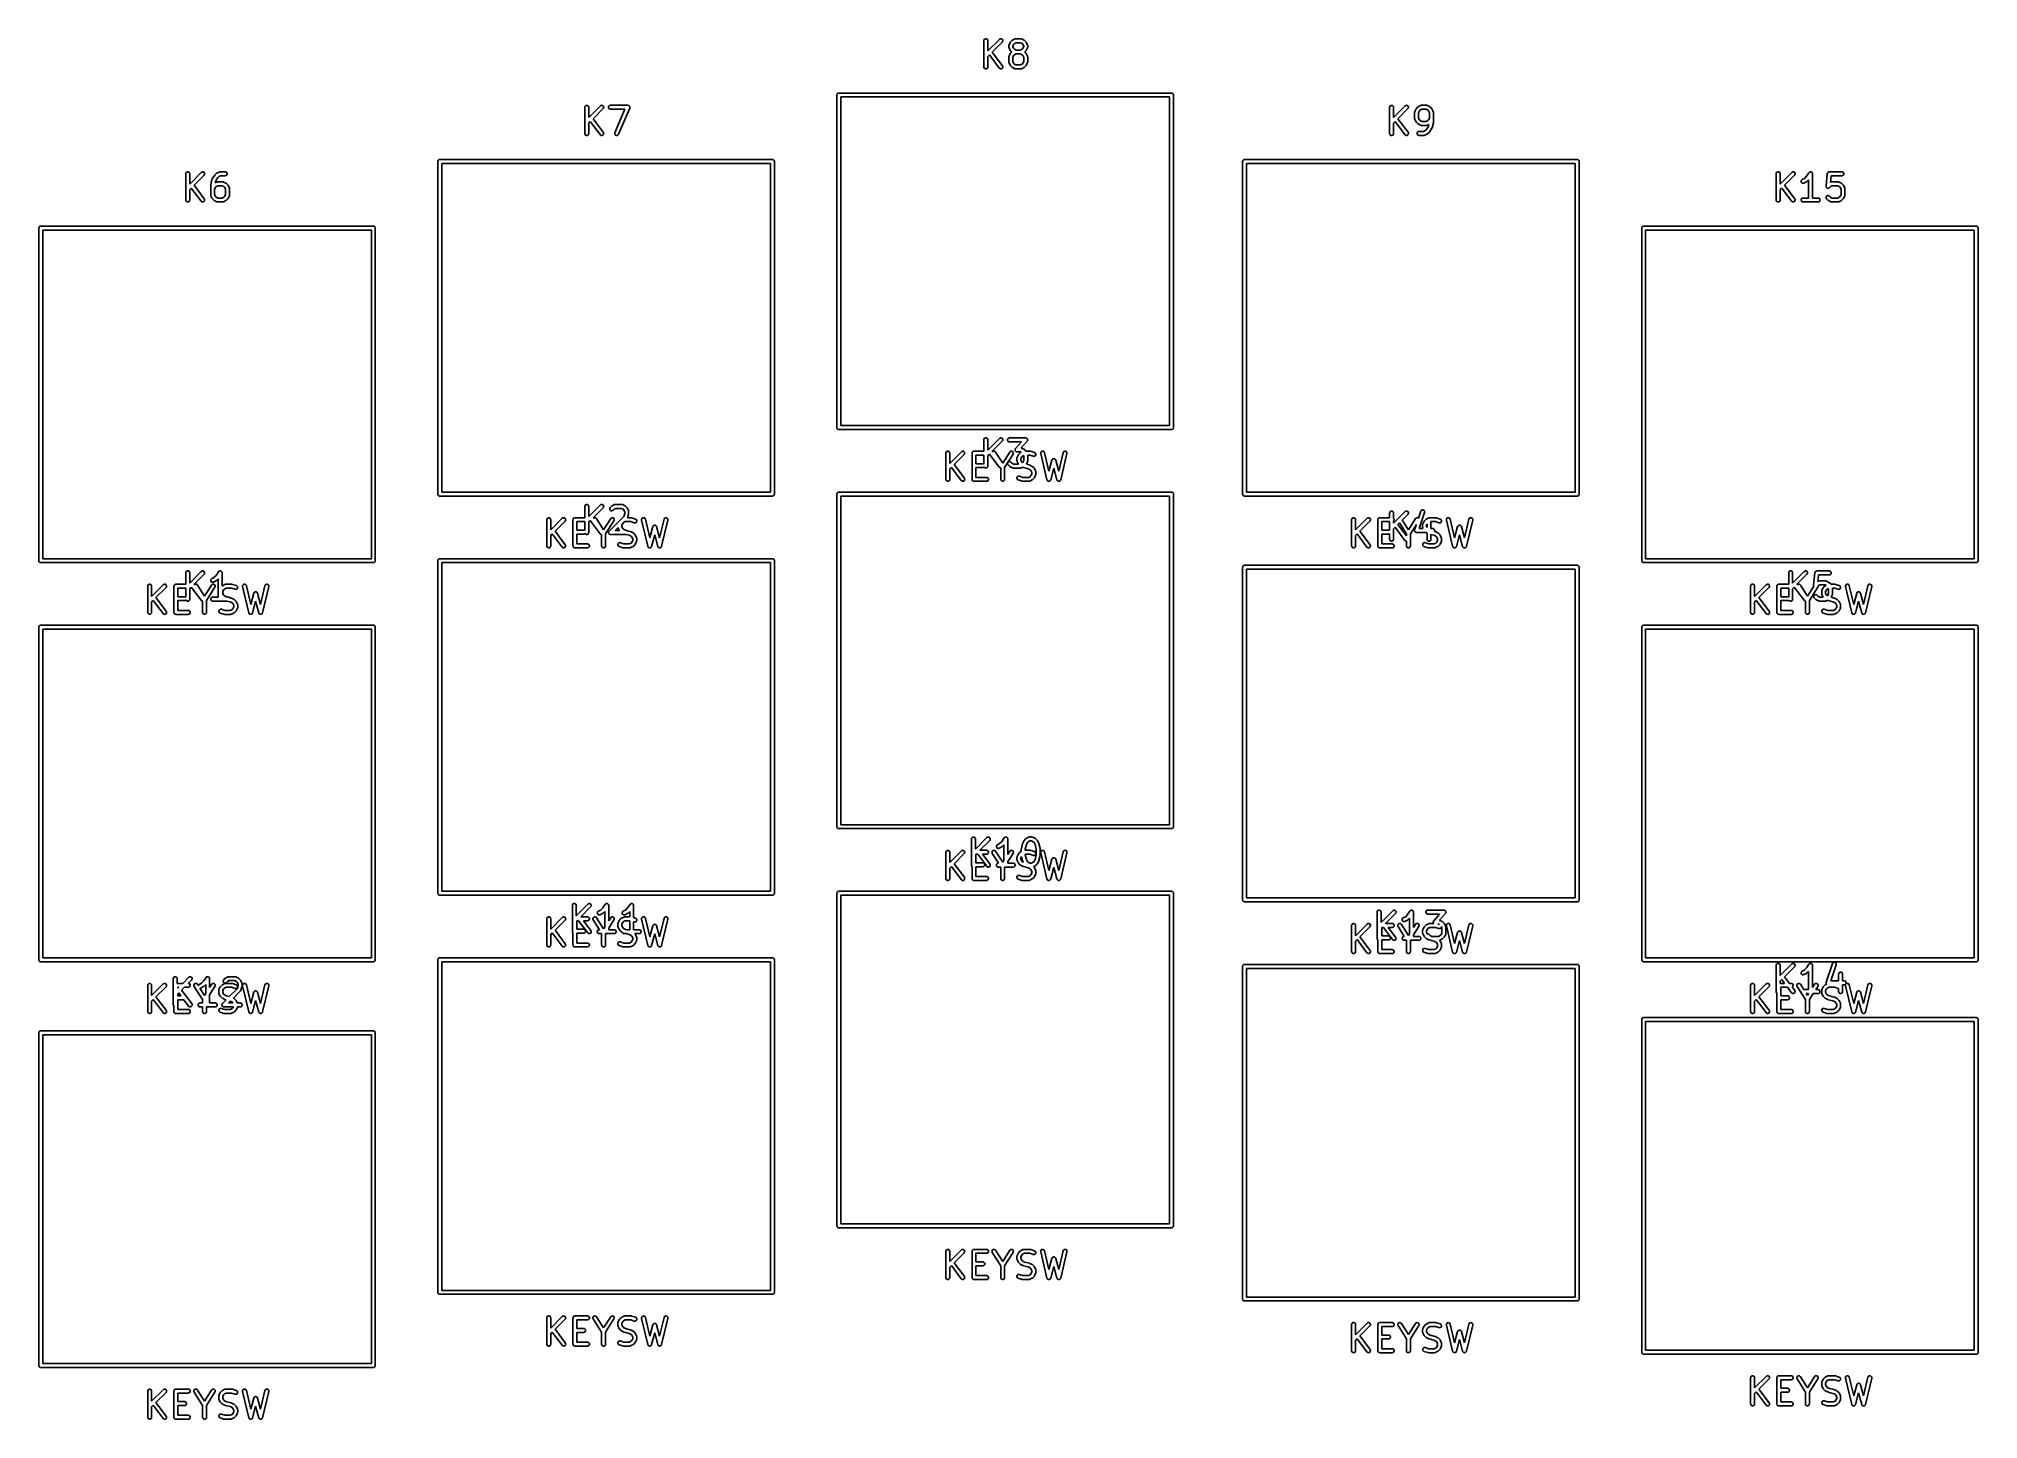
# Model space of a CAD drawing. Extents: x 144.7 to 218.8, y -126.8 to -74.1.
import ezdxf

# ---------------------------------------------------------------- set-up
doc = ezdxf.new("R2010")
doc.units = 0
doc.header["$MEASUREMENT"] = 0
doc.layers.add('BLACK', color=7, linetype='CONTINUOUS')

msp = doc.modelspace()

# ---------------------------------------------------------------- linework, layer by layer
at = {"layer": 'BLACK', "linetype": 'CONTINUOUS'}
for p, q in [((180.814, -74.0802), (180.834, -74.0634)), ((180.834, -74.0634), (180.859, -74.0545)), ((180.859, -74.0545), (180.885, -74.0545)), ((180.885, -74.0545), (180.909, -74.0634)), ((180.909, -74.0634), (180.929, -74.0802)), ((181.39, -74.0753), (181.412, -74.0604)), ((181.412, -74.0604), (181.437, -74.0537)), ((181.437, -74.0537), (181.463, -74.0559)), ((181.463, -74.0559), (181.486, -74.0669)), ((181.886, -74.1089), (181.981, -74.0613)), ((181.981, -74.0613), (181.985, -74.0601)), ((181.985, -74.0601), (181.989, -74.0579)), ((181.989, -74.0579), (181.998, -74.0564)), ((181.998, -74.0564), (182.006, -74.0539)), ((182.006, -74.0539), (182.011, -74.0541)), ((182.011, -74.0541), (182.015, -74.0534)), ((182.015, -74.0534), (182.205, -74.0534)), ((182.205, -74.0534), (182.209, -74.0541)), ((182.209, -74.0541), (182.214, -74.0539)), ((182.214, -74.0539), (182.222, -74.0564)), ((182.222, -74.0564), (182.231, -74.0579)), ((182.231, -74.0579), (182.235, -74.0601)), ((182.235, -74.0601), (182.239, -74.0613)), ((182.239, -74.0613), (182.334, -74.1089)), ((180.797, -74.1284), (180.801, -74.1027)), ((180.797, -75.1284), (180.797, -74.1284)), ((180.801, -74.1027), (180.814, -74.0802)), ((180.929, -74.0802), (180.942, -74.1027)), ((180.942, -74.1027), (180.947, -74.1284)), ((180.947, -74.5187), (181.39, -74.0753)), ((180.947, -74.1284), (180.947, -74.5187)), ((181.007, -74.6711), (180.947, -74.7309)), ((180.947, -74.7309), (180.947, -75.1284)), ((181.383, -75.1734), (181.007, -74.6711)), ((181.496, -74.1814), (181.114, -74.564)), ((181.114, -74.564), (181.503, -75.0834)), ((181.486, -74.0669), (181.505, -74.0854)), ((181.511, -74.1601), (181.496, -74.1814)), ((181.505, -74.0854), (181.516, -74.109)), ((181.518, -74.1349), (181.511, -74.1601)), ((181.516, -74.109), (181.518, -74.1349)), ((181.749, -74.3189), (181.75, -74.3146)), ((181.749, -74.3665), (181.749, -74.3189)), ((181.75, -74.3707), (181.749, -74.3665)), ((181.749, -74.7474), (181.75, -74.7432)), ((181.749, -74.9379), (181.749, -74.7474)), ((181.75, -74.3103), (181.752, -74.3019)), ((181.75, -74.3146), (181.75, -74.3103)), ((181.75, -74.3751), (181.75, -74.3707)), ((181.752, -74.3835), (181.75, -74.3751)), ((181.75, -74.7389), (181.752, -74.7304)), ((181.75, -74.7432), (181.75, -74.7389)), ((181.752, -74.3019), (181.754, -74.2932)), ((181.754, -74.3921), (181.752, -74.3835)), ((181.752, -74.7304), (181.754, -74.7218)), ((181.754, -74.2932), (181.756, -74.2895)), ((181.756, -74.3959), (181.754, -74.3921)), ((181.754, -74.7218), (181.756, -74.718)), ((181.756, -74.2895), (181.757, -74.2853)), ((181.757, -74.4), (181.756, -74.3959)), ((181.756, -74.718), (181.757, -74.7139)), ((181.757, -74.2853), (181.805, -74.1901)), ((181.805, -74.4953), (181.757, -74.4)), ((181.757, -74.7139), (181.805, -74.6186)), ((181.805, -74.1901), (181.812, -74.1804)), ((181.812, -74.5049), (181.805, -74.4953)), ((181.805, -74.6186), (181.812, -74.609)), ((181.812, -74.1804), (181.819, -74.1706)), ((181.819, -74.5147), (181.812, -74.5049)), ((181.812, -74.609), (181.819, -74.5992)), ((181.819, -74.1706), (181.866, -74.123)), ((181.861, -74.557), (181.819, -74.5147)), ((181.819, -74.5992), (181.861, -74.557)), ((181.866, -74.123), (181.876, -74.1161)), ((181.876, -74.1161), (181.886, -74.1089)), ((181.934, -74.268), (181.899, -74.3366)), ((181.899, -74.3366), (181.899, -74.3488)), ((181.899, -74.3488), (181.934, -74.4173)), ((181.934, -74.6966), (181.899, -74.7651)), ((181.899, -74.7651), (181.899, -74.9202)), ((181.964, -74.2376), (181.934, -74.268)), ((181.934, -74.4173), (181.964, -74.4477)), ((181.964, -74.6662), (181.934, -74.6966)), ((182.032, -74.2034), (181.964, -74.2376)), ((181.964, -74.4477), (182.032, -74.482)), ((182.032, -74.632), (181.964, -74.6662)), ((182.188, -74.2034), (182.032, -74.2034)), ((182.032, -74.482), (182.188, -74.482)), ((182.188, -74.632), (182.032, -74.632)), ((182.256, -74.2376), (182.188, -74.2034)), ((182.188, -74.482), (182.256, -74.4477)), ((182.256, -74.6662), (182.188, -74.632)), ((182.286, -74.268), (182.256, -74.2376)), ((182.256, -74.4477), (182.286, -74.4173)), ((182.286, -74.6966), (182.256, -74.6662)), ((182.321, -74.3366), (182.286, -74.268)), ((182.286, -74.4173), (182.321, -74.3488)), ((182.321, -74.7651), (182.286, -74.6966)), ((182.321, -74.3488), (182.321, -74.3366)), ((182.321, -74.9202), (182.321, -74.7651)), ((182.334, -74.1089), (182.344, -74.1161)), ((182.344, -74.1161), (182.354, -74.123)), ((182.354, -74.123), (182.401, -74.1706)), ((182.401, -74.5147), (182.359, -74.557)), ((182.359, -74.557), (182.401, -74.5992)), ((182.401, -74.1706), (182.408, -74.1804)), ((182.408, -74.5049), (182.401, -74.5147)), ((182.401, -74.5992), (182.408, -74.609)), ((182.408, -74.1804), (182.415, -74.1901)), ((182.415, -74.4953), (182.408, -74.5049)), ((182.408, -74.609), (182.415, -74.6186)), ((182.415, -74.1901), (182.463, -74.2853)), ((182.463, -74.4), (182.415, -74.4953)), ((182.415, -74.6186), (182.463, -74.7139)), ((182.463, -74.2853), (182.464, -74.2895)), ((182.464, -74.3959), (182.463, -74.4)), ((182.463, -74.7139), (182.464, -74.718)), ((182.464, -74.2895), (182.466, -74.2932)), ((182.466, -74.3921), (182.464, -74.3959)), ((182.464, -74.718), (182.466, -74.7218)), ((182.466, -74.2932), (182.468, -74.3019)), ((182.468, -74.3835), (182.466, -74.3921)), ((182.466, -74.7218), (182.468, -74.7304)), ((182.468, -74.3019), (182.47, -74.3103)), ((182.47, -74.3751), (182.468, -74.3835)), ((182.468, -74.7304), (182.47, -74.7389)), ((182.47, -74.3103), (182.47, -74.3146)), ((182.47, -74.3146), (182.471, -74.3189)), ((182.471, -74.3665), (182.47, -74.3707)), ((182.47, -74.3707), (182.47, -74.3751)), ((182.47, -74.7389), (182.47, -74.7432)), ((182.47, -74.7432), (182.471, -74.7474)), ((182.471, -74.3189), (182.471, -74.3665)), ((182.471, -74.7474), (182.471, -74.9379)), ((180.801, -75.154), (180.797, -75.1284)), ((180.814, -75.1766), (180.801, -75.154)), ((180.834, -75.1933), (180.814, -75.1766)), ((180.859, -75.2022), (180.834, -75.1933)), ((180.885, -75.2022), (180.859, -75.2022)), ((180.909, -75.1933), (180.885, -75.2022)), ((180.929, -75.1766), (180.909, -75.1933)), ((180.942, -75.154), (180.929, -75.1766)), ((180.947, -75.1284), (180.942, -75.154)), ((181.402, -75.1912), (181.383, -75.1734)), ((181.426, -75.2014), (181.402, -75.1912)), ((181.452, -75.2028), (181.426, -75.2014)), ((181.477, -75.1953), (181.452, -75.2028)), ((181.498, -75.1797), (181.477, -75.1953)), ((181.512, -75.1578), (181.498, -75.1797)), ((181.503, -75.0834), (181.515, -75.1066)), ((181.518, -75.1325), (181.512, -75.1578)), ((181.515, -75.1066), (181.518, -75.1325)), ((181.75, -74.9422), (181.749, -74.9379)), ((181.75, -74.9465), (181.75, -74.9422)), ((181.752, -74.9549), (181.75, -74.9465)), ((181.754, -74.9636), (181.752, -74.9549)), ((181.756, -74.9673), (181.754, -74.9636)), ((181.757, -74.9714), (181.756, -74.9673)), ((181.805, -75.0667), (181.757, -74.9714)), ((181.812, -75.0763), (181.805, -75.0667)), ((181.819, -75.0862), (181.812, -75.0763)), ((181.866, -75.1338), (181.819, -75.0862)), ((181.876, -75.1407), (181.866, -75.1338)), ((181.886, -75.1478), (181.876, -75.1407)), ((181.981, -75.1955), (181.886, -75.1478)), ((181.899, -74.9202), (181.934, -74.9887)), ((181.934, -74.9887), (181.964, -75.0191)), ((181.964, -75.0191), (182.032, -75.0534)), ((181.985, -75.1967), (181.981, -75.1955)), ((181.989, -75.1989), (181.985, -75.1967)), ((181.998, -75.2004), (181.989, -75.1989)), ((182.006, -75.2029), (181.998, -75.2004)), ((182.011, -75.2026), (182.006, -75.2029)), ((182.015, -75.2034), (182.011, -75.2026)), ((182.205, -75.2034), (182.015, -75.2034)), ((182.032, -75.0534), (182.188, -75.0534)), ((182.188, -75.0534), (182.256, -75.0191)), ((182.209, -75.2026), (182.205, -75.2034)), ((182.214, -75.2029), (182.209, -75.2026)), ((182.222, -75.2004), (182.214, -75.2029)), ((182.231, -75.1989), (182.222, -75.2004)), ((182.235, -75.1967), (182.231, -75.1989)), ((182.239, -75.1955), (182.235, -75.1967)), ((182.334, -75.1478), (182.239, -75.1955)), ((182.256, -75.0191), (182.286, -74.9887)), ((182.286, -74.9887), (182.321, -74.9202)), ((182.344, -75.1407), (182.334, -75.1478)), ((182.354, -75.1338), (182.344, -75.1407)), ((182.401, -75.0862), (182.354, -75.1338)), ((182.408, -75.0763), (182.401, -75.0862)), ((182.415, -75.0667), (182.408, -75.0763)), ((182.463, -74.9714), (182.415, -75.0667)), ((182.464, -74.9673), (182.463, -74.9714)), ((182.466, -74.9636), (182.464, -74.9673)), ((182.468, -74.9549), (182.466, -74.9636)), ((182.47, -74.9465), (182.468, -74.9549)), ((182.471, -74.9379), (182.47, -74.9422)), ((182.47, -74.9422), (182.47, -74.9465)), ((175.185, -76.1868), (175.187, -76.1805)), ((175.185, -76.1934), (175.185, -76.1868)), ((175.185, -88.9066), (175.185, -76.1934)), ((175.187, -76.1805), (175.188, -76.174)), ((175.188, -76.174), (175.192, -76.1682)), ((175.192, -76.1682), (175.194, -76.1619)), ((175.194, -76.1619), (175.198, -76.1568)), ((175.198, -76.1568), (175.202, -76.151)), ((175.202, -76.151), (175.207, -76.1468)), ((175.207, -76.1468), (175.211, -76.1417)), ((175.211, -76.1417), (175.217, -76.1383)), ((175.217, -76.1383), (175.222, -76.134)), ((175.222, -76.134), (175.228, -76.1318)), ((175.228, -76.1318), (175.234, -76.1284)), ((175.234, -76.1284), (175.241, -76.1273)), ((175.241, -76.1273), (175.247, -76.125)), ((175.247, -76.125), (175.253, -76.125)), ((175.253, -76.125), (175.253, -76.125)), ((175.253, -76.125), (187.967, -76.125)), ((175.335, -76.275), (175.335, -88.825)), ((187.885, -76.275), (175.335, -76.275)), ((187.885, -88.825), (187.885, -76.275)), ((187.967, -76.125), (187.973, -76.125)), ((187.967, -76.125), (187.967, -76.125)), ((187.973, -76.125), (187.979, -76.1273)), ((187.979, -76.1273), (187.986, -76.1284)), ((187.986, -76.1284), (187.992, -76.1318)), ((187.992, -76.1318), (187.998, -76.134)), ((187.998, -76.134), (188.003, -76.1383)), ((188.003, -76.1383), (188.009, -76.1417)), ((188.009, -76.1417), (188.013, -76.1468)), ((188.013, -76.1468), (188.018, -76.151)), ((188.018, -76.151), (188.022, -76.1568)), ((188.022, -76.1568), (188.026, -76.1619)), ((188.026, -76.1619), (188.028, -76.1682)), ((188.028, -76.1682), (188.032, -76.174)), ((188.032, -76.174), (188.033, -76.1805)), ((188.033, -76.1805), (188.035, -76.1868)), ((188.035, -76.1868), (188.035, -76.1934)), ((188.035, -76.1934), (188.035, -76.1934)), ((188.035, -76.1934), (188.035, -88.9066)), ((165.557, -76.6684), (165.561, -76.6427)), ((165.557, -77.6684), (165.557, -76.6684)), ((165.561, -76.6427), (165.574, -76.6202)), ((165.574, -76.6202), (165.594, -76.6034)), ((165.594, -76.6034), (165.619, -76.5945)), ((165.619, -76.5945), (165.645, -76.5945)), ((165.645, -76.5945), (165.669, -76.6034)), ((165.669, -76.6034), (165.689, -76.6202)), ((165.689, -76.6202), (165.702, -76.6427)), ((165.702, -76.6427), (165.707, -76.6684)), ((165.707, -77.0587), (166.15, -76.6153)), ((165.707, -76.6684), (165.707, -77.0587)), ((166.256, -76.7214), (165.874, -77.104)), ((166.15, -76.6153), (166.172, -76.6004)), ((166.172, -76.6004), (166.197, -76.5937)), ((166.197, -76.5937), (166.223, -76.5959)), ((166.223, -76.5959), (166.246, -76.6069)), ((166.246, -76.6069), (166.265, -76.6254)), ((166.271, -76.7001), (166.256, -76.7214)), ((166.265, -76.6254), (166.276, -76.649)), ((166.278, -76.6749), (166.271, -76.7001)), ((166.276, -76.649), (166.278, -76.6749)), ((166.463, -76.6554), (166.472, -76.6309)), ((166.463, -76.6814), (166.463, -76.6554)), ((166.472, -76.7059), (166.463, -76.6814)), ((166.472, -76.6309), (166.488, -76.6109)), ((166.488, -76.7258), (166.472, -76.7059)), ((166.488, -76.6109), (166.511, -76.5979)), ((166.511, -76.7389), (166.488, -76.7258)), ((166.511, -76.5979), (166.537, -76.5934)), ((166.537, -76.7434), (166.511, -76.7389)), ((166.537, -76.5934), (167.203, -76.5934)), ((167.09, -76.7434), (166.537, -76.7434)), ((166.706, -77.6388), (167.09, -76.7434)), ((167.272, -76.6979), (166.844, -77.6979)), ((167.203, -76.5934), (167.212, -76.5949)), ((167.212, -76.5949), (167.22, -76.5954)), ((167.22, -76.5954), (167.225, -76.5971)), ((167.225, -76.5971), (167.229, -76.5979)), ((167.229, -76.5979), (167.236, -76.6022)), ((167.236, -76.6022), (167.244, -76.6056)), ((167.244, -76.6056), (167.248, -76.6087)), ((167.248, -76.6087), (167.252, -76.6109)), ((167.252, -76.6109), (167.257, -76.6175)), ((167.257, -76.6175), (167.263, -76.6235)), ((167.263, -76.6235), (167.265, -76.6274)), ((167.265, -76.6274), (167.268, -76.6309)), ((167.268, -76.6309), (167.271, -76.639)), ((167.271, -76.639), (167.275, -76.6467)), ((167.274, -76.6895), (167.272, -76.6979)), ((167.277, -76.6814), (167.274, -76.6895)), ((167.275, -76.6467), (167.276, -76.6511)), ((167.276, -76.6511), (167.277, -76.6554)), ((167.277, -76.6554), (167.277, -76.664)), ((167.277, -76.664), (167.278, -76.6726)), ((167.278, -76.6726), (167.277, -76.6769)), ((167.277, -76.6769), (167.277, -76.6814)), ((196.291, -76.6684), (196.295, -76.6427)), ((196.291, -77.6684), (196.291, -76.6684)), ((196.295, -76.6427), (196.308, -76.6202)), ((196.308, -76.6202), (196.328, -76.6034)), ((196.328, -76.6034), (196.353, -76.5945)), ((196.353, -76.5945), (196.379, -76.5945)), ((196.379, -76.5945), (196.403, -76.6034)), ((196.403, -76.6034), (196.423, -76.6202)), ((196.423, -76.6202), (196.436, -76.6427)), ((196.436, -76.6427), (196.441, -76.6684)), ((196.441, -77.0587), (196.884, -76.6153)), ((196.441, -76.6684), (196.441, -77.0587)), ((196.99, -76.7214), (196.608, -77.104)), ((196.884, -76.6153), (196.906, -76.6004)), ((196.906, -76.6004), (196.931, -76.5937)), ((196.931, -76.5937), (196.957, -76.5959)), ((196.957, -76.5959), (196.98, -76.6069)), ((196.98, -76.6069), (196.999, -76.6254)), ((197.005, -76.7001), (196.99, -76.7214)), ((196.999, -76.6254), (197.01, -76.649)), ((197.012, -76.6749), (197.005, -76.7001)), ((197.01, -76.649), (197.012, -76.6749)), ((197.243, -76.8589), (197.244, -76.8546)), ((197.243, -77.097), (197.243, -76.8589)), ((197.244, -76.8503), (197.246, -76.8419)), ((197.244, -76.8546), (197.244, -76.8503)), ((197.246, -76.8419), (197.248, -76.8332)), ((197.248, -76.8332), (197.25, -76.8295)), ((197.25, -76.8295), (197.251, -76.8253)), ((197.251, -76.8253), (197.299, -76.7301)), ((197.299, -76.7301), (197.306, -76.7204)), ((197.306, -76.7204), (197.313, -76.7106)), ((197.313, -76.7106), (197.36, -76.663)), ((197.36, -76.663), (197.37, -76.6561)), ((197.37, -76.6561), (197.38, -76.6489)), ((197.38, -76.6489), (197.475, -76.6013)), ((197.428, -76.808), (197.393, -76.8766)), ((197.393, -76.8766), (197.393, -77.0792)), ((197.458, -76.7776), (197.428, -76.808)), ((197.526, -76.7434), (197.458, -76.7776)), ((197.475, -76.6013), (197.479, -76.6001)), ((197.479, -76.6001), (197.483, -76.5979)), ((197.483, -76.5979), (197.492, -76.5964)), ((197.492, -76.5964), (197.5, -76.5939)), ((197.5, -76.5939), (197.505, -76.5941)), ((197.505, -76.5941), (197.509, -76.5934)), ((197.509, -76.5934), (197.699, -76.5934)), ((197.682, -76.7434), (197.526, -76.7434)), ((197.75, -76.7776), (197.682, -76.7434)), ((197.699, -76.5934), (197.703, -76.5941)), ((197.703, -76.5941), (197.708, -76.5939)), ((197.708, -76.5939), (197.716, -76.5964)), ((197.716, -76.5964), (197.725, -76.5979)), ((197.725, -76.5979), (197.729, -76.6001)), ((197.729, -76.6001), (197.733, -76.6013)), ((197.733, -76.6013), (197.828, -76.6489)), ((197.78, -76.808), (197.75, -76.7776)), ((197.815, -76.8766), (197.78, -76.808)), ((197.815, -77.0792), (197.815, -76.8766)), ((197.828, -76.6489), (197.838, -76.6561)), ((197.838, -76.6561), (197.848, -76.663)), ((197.848, -76.663), (197.895, -76.7106)), ((197.895, -76.7106), (197.902, -76.7204)), ((197.902, -76.7204), (197.909, -76.7301)), ((197.909, -76.7301), (197.957, -76.8253)), ((197.957, -76.8253), (197.958, -76.8295)), ((197.958, -76.8295), (197.96, -76.8332)), ((197.96, -76.8332), (197.962, -76.8419)), ((197.962, -76.8419), (197.964, -76.8503)), ((197.964, -76.8503), (197.964, -76.8546)), ((197.964, -76.8546), (197.965, -76.8589)), ((197.965, -76.8589), (197.965, -77.2398)), ((165.561, -77.694), (165.557, -77.6684)), ((165.574, -77.7166), (165.561, -77.694)), ((165.594, -77.7333), (165.574, -77.7166)), ((165.619, -77.7422), (165.594, -77.7333)), ((165.645, -77.7422), (165.619, -77.7422)), ((165.669, -77.7333), (165.645, -77.7422)), ((165.689, -77.7166), (165.669, -77.7333)), ((165.702, -77.694), (165.689, -77.7166)), ((165.707, -77.6684), (165.702, -77.694)), ((165.767, -77.2111), (165.707, -77.2709)), ((165.707, -77.2709), (165.707, -77.6684)), ((166.143, -77.7134), (165.767, -77.2111)), ((165.874, -77.104), (166.263, -77.6234)), ((166.162, -77.7312), (166.143, -77.7134)), ((166.186, -77.7414), (166.162, -77.7312)), ((166.212, -77.7428), (166.186, -77.7414)), ((166.237, -77.7353), (166.212, -77.7428)), ((166.258, -77.7197), (166.237, -77.7353)), ((166.272, -77.6978), (166.258, -77.7197)), ((166.263, -77.6234), (166.275, -77.6466)), ((166.278, -77.6725), (166.272, -77.6978)), ((166.275, -77.6466), (166.278, -77.6725)), ((166.7, -77.6642), (166.706, -77.6388)), ((166.703, -77.6901), (166.7, -77.6642)), ((166.715, -77.7133), (166.703, -77.6901)), ((166.734, -77.7311), (166.715, -77.7133)), ((166.758, -77.7414), (166.734, -77.7311)), ((166.784, -77.7429), (166.758, -77.7414)), ((166.809, -77.7353), (166.784, -77.7429)), ((166.829, -77.7197), (166.809, -77.7353)), ((166.844, -77.6979), (166.829, -77.7197)), ((196.295, -77.694), (196.291, -77.6684)), ((196.308, -77.7166), (196.295, -77.694)), ((196.328, -77.7333), (196.308, -77.7166)), ((196.353, -77.7422), (196.328, -77.7333)), ((196.379, -77.7422), (196.353, -77.7422)), ((196.403, -77.7333), (196.379, -77.7422)), ((196.423, -77.7166), (196.403, -77.7333)), ((196.436, -77.694), (196.423, -77.7166)), ((196.441, -77.6684), (196.436, -77.694)), ((196.501, -77.2111), (196.441, -77.2709)), ((196.441, -77.2709), (196.441, -77.6684)), ((196.877, -77.7134), (196.501, -77.2111)), ((196.608, -77.104), (196.997, -77.6234)), ((196.896, -77.7312), (196.877, -77.7134)), ((196.92, -77.7414), (196.896, -77.7312)), ((196.946, -77.7428), (196.92, -77.7414)), ((196.971, -77.7353), (196.946, -77.7428)), ((196.992, -77.7197), (196.971, -77.7353)), ((197.006, -77.6978), (196.992, -77.7197)), ((196.997, -77.6234), (197.009, -77.6466)), ((197.012, -77.6725), (197.006, -77.6978)), ((197.009, -77.6466), (197.012, -77.6725)), ((197.244, -77.1012), (197.243, -77.097)), ((197.244, -77.1055), (197.244, -77.1012)), ((197.246, -77.1139), (197.244, -77.1055)), ((197.248, -77.1226), (197.246, -77.1139)), ((197.25, -77.1264), (197.248, -77.1226)), ((197.251, -77.1305), (197.25, -77.1264)), ((197.299, -77.2257), (197.251, -77.1305)), ((197.306, -77.2354), (197.299, -77.2257)), ((197.313, -77.2452), (197.306, -77.2354)), ((197.36, -77.2928), (197.313, -77.2452)), ((197.34, -77.6554), (197.349, -77.6309)), ((197.34, -77.6814), (197.34, -77.6554)), ((197.349, -77.7059), (197.34, -77.6814)), ((197.349, -77.6309), (197.365, -77.6109)), ((197.365, -77.7258), (197.349, -77.7059)), ((197.37, -77.2997), (197.36, -77.2928)), ((197.365, -77.6109), (197.388, -77.5979)), ((197.388, -77.7389), (197.365, -77.7258)), ((197.38, -77.3069), (197.37, -77.2997)), ((197.475, -77.3545), (197.38, -77.3069)), ((197.388, -77.5979), (197.414, -77.5934)), ((197.414, -77.7434), (197.388, -77.7389)), ((197.393, -77.0792), (197.428, -77.1478)), ((197.414, -77.5934), (197.586, -77.5934)), ((197.604, -77.7434), (197.414, -77.7434)), ((197.428, -77.1478), (197.458, -77.1782)), ((197.458, -77.1782), (197.526, -77.2124)), ((197.479, -77.3557), (197.475, -77.3545)), ((197.483, -77.3579), (197.479, -77.3557)), ((197.492, -77.3594), (197.483, -77.3579)), ((197.5, -77.3619), (197.492, -77.3594)), ((197.505, -77.3617), (197.5, -77.3619)), ((197.509, -77.3624), (197.505, -77.3617)), ((197.699, -77.3624), (197.509, -77.3624)), ((197.526, -77.2124), (197.682, -77.2124)), ((197.586, -77.5934), (197.655, -77.5591)), ((197.608, -77.7426), (197.604, -77.7434)), ((197.613, -77.7429), (197.608, -77.7426)), ((197.621, -77.7404), (197.613, -77.7429)), ((197.63, -77.7389), (197.621, -77.7404)), ((197.633, -77.7367), (197.63, -77.7389)), ((197.638, -77.7355), (197.633, -77.7367)), ((197.733, -77.6878), (197.638, -77.7355)), ((197.655, -77.5591), (197.689, -77.5254)), ((197.682, -77.2124), (197.75, -77.1782)), ((197.689, -77.5254), (197.772, -77.3995)), ((197.703, -77.3617), (197.699, -77.3624)), ((197.708, -77.3619), (197.703, -77.3617)), ((197.716, -77.3594), (197.708, -77.3619)), ((197.725, -77.3579), (197.716, -77.3594)), ((197.729, -77.3557), (197.725, -77.3579)), ((197.733, -77.3545), (197.729, -77.3557)), ((197.791, -77.3254), (197.733, -77.3545)), ((197.742, -77.6807), (197.733, -77.6878)), ((197.752, -77.6738), (197.742, -77.6807)), ((197.75, -77.1782), (197.78, -77.1478)), ((197.8, -77.6262), (197.752, -77.6738)), ((197.772, -77.3995), (197.791, -77.3254)), ((197.78, -77.1478), (197.815, -77.0792)), ((197.804, -77.6201), (197.8, -77.6262)), ((197.809, -77.6147), (197.804, -77.6201)), ((197.904, -77.4719), (197.809, -77.6147)), ((197.91, -77.4601), (197.904, -77.4719)), ((197.915, -77.4485), (197.91, -77.4601)), ((197.962, -77.258), (197.915, -77.4485)), ((197.963, -77.2488), (197.962, -77.258)), ((197.965, -77.2398), (197.963, -77.2488)), ((150.317, -79.2084), (150.321, -79.1827)), ((150.317, -80.2084), (150.317, -79.2084)), ((150.321, -79.1827), (150.334, -79.1602)), ((150.334, -79.1602), (150.354, -79.1434)), ((150.354, -79.1434), (150.379, -79.1345)), ((150.379, -79.1345), (150.405, -79.1345)), ((150.405, -79.1345), (150.429, -79.1434)), ((150.429, -79.1434), (150.449, -79.1602)), ((150.449, -79.1602), (150.462, -79.1827)), ((150.462, -79.1827), (150.467, -79.2084)), ((150.467, -79.5987), (150.91, -79.1553)), ((150.467, -79.2084), (150.467, -79.5987)), ((150.91, -79.1553), (150.932, -79.1404)), ((150.932, -79.1404), (150.957, -79.1337)), ((150.957, -79.1337), (150.983, -79.1359)), ((150.983, -79.1359), (151.006, -79.1469)), ((151.006, -79.1469), (151.025, -79.1654)), ((151.031, -79.2401), (151.016, -79.2614)), ((151.025, -79.1654), (151.036, -79.189)), ((151.038, -79.2149), (151.031, -79.2401)), ((151.036, -79.189), (151.038, -79.2149)), ((151.434, -79.2506), (151.482, -79.203)), ((151.482, -79.203), (151.492, -79.1961)), ((151.492, -79.1961), (151.501, -79.1889)), ((151.501, -79.1889), (151.596, -79.1413)), ((151.596, -79.1413), (151.601, -79.1401)), ((151.601, -79.1401), (151.604, -79.1379)), ((151.604, -79.1379), (151.613, -79.1364)), ((151.613, -79.1364), (151.621, -79.1339)), ((151.621, -79.1339), (151.626, -79.1341)), ((151.626, -79.1341), (151.63, -79.1334)), ((151.63, -79.1334), (151.82, -79.1334)), ((151.82, -79.1334), (151.846, -79.1379)), ((151.846, -79.1379), (151.869, -79.1509)), ((151.869, -79.1509), (151.885, -79.1709)), ((151.885, -79.2459), (151.869, -79.2658)), ((151.885, -79.1709), (151.894, -79.1954)), ((151.894, -79.2214), (151.885, -79.2459)), ((151.894, -79.1954), (151.894, -79.2214)), ((159.945, -78.7268), (159.947, -78.7205)), ((159.945, -78.7334), (159.945, -78.7268)), ((159.945, -91.4466), (159.945, -78.7334)), ((159.947, -78.7205), (159.948, -78.714)), ((159.948, -78.714), (159.952, -78.7082)), ((159.952, -78.7082), (159.954, -78.7019)), ((159.954, -78.7019), (159.958, -78.6968)), ((159.958, -78.6968), (159.962, -78.691)), ((159.962, -78.691), (159.967, -78.6868)), ((159.967, -78.6868), (159.971, -78.6817)), ((159.971, -78.6817), (159.977, -78.6783)), ((159.977, -78.6783), (159.982, -78.674)), ((159.982, -78.674), (159.988, -78.6718)), ((159.988, -78.6718), (159.994, -78.6684)), ((159.994, -78.6684), (160.001, -78.6673)), ((160.001, -78.6673), (160.007, -78.665)), ((160.007, -78.665), (160.013, -78.665)), ((160.013, -78.665), (160.013, -78.665)), ((160.013, -78.665), (172.727, -78.665)), ((160.095, -78.815), (160.095, -91.365)), ((172.645, -78.815), (160.095, -78.815)), ((172.645, -91.365), (172.645, -78.815)), ((172.727, -78.665), (172.733, -78.665)), ((172.727, -78.665), (172.727, -78.665)), ((172.733, -78.665), (172.739, -78.6673)), ((172.739, -78.6673), (172.746, -78.6684)), ((172.746, -78.6684), (172.752, -78.6718)), ((172.752, -78.6718), (172.758, -78.674)), ((172.758, -78.674), (172.763, -78.6783)), ((172.763, -78.6783), (172.769, -78.6817)), ((172.769, -78.6817), (172.773, -78.6868)), ((172.773, -78.6868), (172.778, -78.691)), ((172.778, -78.691), (172.782, -78.6968)), ((172.782, -78.6968), (172.786, -78.7019)), ((172.786, -78.7019), (172.788, -78.7082)), ((172.788, -78.7082), (172.792, -78.714)), ((172.792, -78.714), (172.793, -78.7205)), ((172.793, -78.7205), (172.795, -78.7268)), ((172.795, -78.7268), (172.795, -78.7334)), ((172.795, -78.7334), (172.795, -78.7334)), ((172.795, -78.7334), (172.795, -91.4466)), ((190.679, -78.7268), (190.681, -78.7205)), ((190.679, -78.7334), (190.679, -78.7268)), ((190.679, -91.4466), (190.679, -78.7334)), ((190.681, -78.7205), (190.682, -78.714)), ((190.682, -78.714), (190.686, -78.7082)), ((190.686, -78.7082), (190.688, -78.7019)), ((190.688, -78.7019), (190.692, -78.6968)), ((190.692, -78.6968), (190.696, -78.691)), ((190.696, -78.691), (190.701, -78.6868)), ((190.701, -78.6868), (190.705, -78.6817)), ((190.705, -78.6817), (190.711, -78.6783)), ((190.711, -78.6783), (190.716, -78.674)), ((190.716, -78.674), (190.722, -78.6718)), ((190.722, -78.6718), (190.728, -78.6684)), ((190.728, -78.6684), (190.735, -78.6673)), ((190.735, -78.6673), (190.741, -78.665)), ((190.741, -78.665), (190.747, -78.665)), ((190.747, -78.665), (190.747, -78.665)), ((190.747, -78.665), (203.461, -78.665)), ((190.829, -78.815), (190.829, -91.365)), ((203.379, -78.815), (190.829, -78.815)), ((203.379, -91.365), (203.379, -78.815)), ((203.461, -78.665), (203.467, -78.665)), ((203.461, -78.665), (203.461, -78.665)), ((203.467, -78.665), (203.473, -78.6673)), ((203.473, -78.6673), (203.48, -78.6684)), ((203.48, -78.6684), (203.486, -78.6718)), ((203.486, -78.6718), (203.492, -78.674)), ((203.492, -78.674), (203.497, -78.6783)), ((203.497, -78.6783), (203.503, -78.6817)), ((203.503, -78.6817), (203.507, -78.6868)), ((203.507, -78.6868), (203.512, -78.691)), ((203.512, -78.691), (203.516, -78.6968)), ((203.516, -78.6968), (203.52, -78.7019)), ((203.52, -78.7019), (203.522, -78.7082)), ((203.522, -78.7082), (203.526, -78.714)), ((203.526, -78.714), (203.527, -78.7205)), ((203.527, -78.7205), (203.529, -78.7268)), ((203.529, -78.7268), (203.529, -78.7334)), ((203.529, -78.7334), (203.529, -78.7334)), ((203.529, -78.7334), (203.529, -91.4466)), ((211.055, -79.2084), (211.059, -79.1827)), ((211.055, -80.2084), (211.055, -79.2084)), ((211.059, -79.1827), (211.072, -79.1602)), ((211.072, -79.1602), (211.092, -79.1434)), ((211.092, -79.1434), (211.117, -79.1345)), ((211.117, -79.1345), (211.143, -79.1345)), ((211.143, -79.1345), (211.167, -79.1434)), ((211.167, -79.1434), (211.187, -79.1602)), ((211.187, -79.1602), (211.2, -79.1827)), ((211.2, -79.1827), (211.205, -79.2084)), ((211.205, -79.5987), (211.648, -79.1553)), ((211.205, -79.2084), (211.205, -79.5987)), ((211.648, -79.1553), (211.669, -79.1404)), ((211.669, -79.1404), (211.695, -79.1337)), ((211.695, -79.1337), (211.721, -79.1359)), ((211.721, -79.1359), (211.744, -79.1469)), ((211.744, -79.1469), (211.763, -79.1654)), ((211.769, -79.2401), (211.754, -79.2614)), ((211.763, -79.1654), (211.774, -79.189)), ((211.776, -79.2149), (211.769, -79.2401)), ((211.774, -79.189), (211.776, -79.2149)), ((212.214, -79.3035), (212.305, -79.1668)), ((212.305, -79.1668), (212.308, -79.1638)), ((212.308, -79.1638), (212.31, -79.1602)), ((212.31, -79.1602), (212.317, -79.1544)), ((212.317, -79.1544), (212.323, -79.1479)), ((212.323, -79.1479), (212.327, -79.1461)), ((212.327, -79.1461), (212.33, -79.1434)), ((212.33, -79.1434), (212.339, -79.1404)), ((212.339, -79.1404), (212.347, -79.1364)), ((212.347, -79.1364), (212.351, -79.1359)), ((212.351, -79.1359), (212.355, -79.1345)), ((212.355, -79.1345), (212.364, -79.1345)), ((212.364, -79.1345), (212.373, -79.1335)), ((212.373, -79.1335), (212.377, -79.1345)), ((212.377, -79.1345), (212.381, -79.1345)), ((212.381, -79.1345), (212.389, -79.1376)), ((212.389, -79.1376), (212.398, -79.1397)), ((212.398, -79.1397), (212.401, -79.142)), ((212.401, -79.142), (212.405, -79.1434)), ((212.405, -79.1434), (212.412, -79.1492)), ((212.412, -79.1492), (212.42, -79.1541)), ((212.42, -79.1541), (212.422, -79.1575)), ((212.422, -79.1575), (212.425, -79.1602)), ((212.425, -79.1602), (212.43, -79.1679)), ((212.43, -79.1679), (212.435, -79.1751)), ((212.435, -79.1751), (212.436, -79.1791)), ((212.436, -79.1791), (212.438, -79.1827)), ((212.438, -79.1827), (212.44, -79.1915)), ((212.44, -79.1915), (212.442, -79.2001)), ((212.442, -79.2001), (212.442, -79.2043)), ((212.442, -79.2043), (212.443, -79.2084)), ((212.443, -79.2084), (212.443, -80.1334)), ((212.96, -79.6771), (213.007, -79.2009)), ((213.007, -79.2009), (213.008, -79.1982)), ((213.008, -79.1954), (213.012, -79.1857)), ((213.008, -79.1982), (213.008, -79.1954)), ((213.012, -79.1857), (213.015, -79.1758)), ((213.015, -79.1758), (213.016, -79.1735)), ((213.016, -79.1735), (213.017, -79.1709)), ((213.017, -79.1709), (213.024, -79.163)), ((213.024, -79.163), (213.03, -79.1547)), ((213.03, -79.1547), (213.032, -79.1531)), ((213.032, -79.1531), (213.034, -79.1509)), ((213.034, -79.1509), (213.043, -79.1458)), ((213.043, -79.1458), (213.051, -79.14)), ((213.051, -79.14), (213.054, -79.1393)), ((213.054, -79.1393), (213.056, -79.1379)), ((213.056, -79.1379), (213.067, -79.1361)), ((213.067, -79.1361), (213.076, -79.1336)), ((213.076, -79.1336), (213.079, -79.1339)), ((213.079, -79.1339), (213.082, -79.1334)), ((213.082, -79.1334), (213.558, -79.1334)), ((213.558, -79.1334), (213.584, -79.1379)), ((213.584, -79.1379), (213.606, -79.1509)), ((213.606, -79.1509), (213.623, -79.1709)), ((213.623, -79.2459), (213.606, -79.2658)), ((213.623, -79.1709), (213.632, -79.1954)), ((213.632, -79.2214), (213.623, -79.2459)), ((213.632, -79.1954), (213.632, -79.2214)), ((150.527, -79.7511), (150.467, -79.8109)), ((150.467, -79.8109), (150.467, -80.2084)), ((150.903, -80.2534), (150.527, -79.7511)), ((151.016, -79.2614), (150.634, -79.644)), ((150.634, -79.644), (151.023, -80.1634)), ((151.269, -79.637), (151.271, -79.6279)), ((151.269, -80.0179), (151.269, -79.637)), ((151.271, -79.6279), (151.272, -79.6188)), ((151.272, -79.6188), (151.319, -79.4283)), ((151.319, -79.4283), (151.324, -79.4167)), ((151.324, -79.4167), (151.329, -79.4049)), ((151.329, -79.4049), (151.425, -79.262)), ((151.454, -79.729), (151.419, -79.7975)), ((151.419, -79.7975), (151.419, -80.0002)), ((151.425, -79.262), (151.43, -79.2567)), ((151.43, -79.2567), (151.434, -79.2506)), ((151.462, -79.4773), (151.443, -79.5514)), ((151.443, -79.5514), (151.501, -79.5223)), ((151.484, -79.6986), (151.454, -79.729)), ((151.545, -79.3514), (151.462, -79.4773)), ((151.552, -79.6643), (151.484, -79.6986)), ((151.501, -79.5223), (151.505, -79.521)), ((151.505, -79.521), (151.509, -79.5189)), ((151.509, -79.5189), (151.518, -79.5173)), ((151.518, -79.5173), (151.526, -79.5148)), ((151.526, -79.5148), (151.531, -79.5151)), ((151.531, -79.5151), (151.535, -79.5143)), ((151.535, -79.5143), (151.725, -79.5143)), ((151.579, -79.3176), (151.545, -79.3514)), ((151.708, -79.6643), (151.552, -79.6643)), ((151.648, -79.2834), (151.579, -79.3176)), ((151.82, -79.2834), (151.648, -79.2834)), ((151.776, -79.6986), (151.708, -79.6643)), ((151.725, -79.5143), (151.729, -79.5151)), ((151.729, -79.5151), (151.734, -79.5148)), ((151.734, -79.5148), (151.742, -79.5173)), ((151.742, -79.5173), (151.751, -79.5189)), ((151.751, -79.5189), (151.755, -79.521)), ((151.755, -79.521), (151.759, -79.5223)), ((151.759, -79.5223), (151.854, -79.5699)), ((151.806, -79.729), (151.776, -79.6986)), ((151.841, -79.7975), (151.806, -79.729)), ((151.846, -79.2789), (151.82, -79.2834)), ((151.841, -80.0002), (151.841, -79.7975)), ((151.869, -79.2658), (151.846, -79.2789)), ((151.854, -79.5699), (151.864, -79.577)), ((151.864, -79.577), (151.874, -79.5839)), ((151.874, -79.5839), (151.921, -79.6315)), ((151.921, -79.6315), (151.928, -79.6414)), ((151.928, -79.6414), (151.935, -79.651)), ((151.935, -79.651), (151.983, -79.7463)), ((151.983, -79.7463), (151.984, -79.7504)), ((151.984, -79.7504), (151.986, -79.7542)), ((151.986, -79.7542), (151.988, -79.7628)), ((151.988, -79.7628), (151.99, -79.7712)), ((151.99, -79.7712), (151.99, -79.7755)), ((151.99, -79.7755), (151.991, -79.7798)), ((151.991, -79.7798), (151.991, -80.0179)), ((211.264, -79.7511), (211.205, -79.8109)), ((211.205, -79.8109), (211.205, -80.2084)), ((211.641, -80.2534), (211.264, -79.7511)), ((211.754, -79.2614), (211.372, -79.644)), ((211.372, -79.644), (211.761, -80.1634)), ((212.007, -79.4896), (212.013, -79.4643)), ((212.01, -79.5155), (212.007, -79.4896)), ((212.022, -79.5388), (212.01, -79.5155)), ((212.013, -79.4643), (212.028, -79.4425)), ((212.041, -79.5567), (212.022, -79.5388)), ((212.028, -79.4425), (212.049, -79.427)), ((212.065, -79.567), (212.041, -79.5567)), ((212.049, -79.427), (212.133, -79.3848)), ((212.091, -79.5686), (212.065, -79.567)), ((212.116, -79.5612), (212.091, -79.5686)), ((212.211, -79.5136), (212.116, -79.5612)), ((212.133, -79.3848), (212.214, -79.3035)), ((212.221, -79.5064), (212.211, -79.5136)), ((212.23, -79.4995), (212.221, -79.5064)), ((212.293, -79.4371), (212.23, -79.4995)), ((212.293, -80.1334), (212.293, -79.4371)), ((212.96, -79.6776), (212.96, -79.6771)), ((212.96, -79.678), (212.96, -79.6776)), ((212.961, -79.6905), (212.96, -79.678)), ((212.962, -79.7031), (212.961, -79.6905)), ((212.962, -79.7035), (212.962, -79.7031)), ((212.962, -79.704), (212.962, -79.7035)), ((212.967, -79.7154), (212.962, -79.704)), ((212.973, -79.7268), (212.967, -79.7154)), ((212.973, -79.7272), (212.973, -79.7268)), ((212.973, -79.7276), (212.973, -79.7272)), ((212.982, -79.7365), (212.973, -79.7276)), ((212.991, -79.7455), (212.982, -79.7365)), ((212.991, -79.7457), (212.991, -79.7455)), ((212.991, -79.746), (212.991, -79.7457)), ((213.003, -79.7513), (212.991, -79.746)), ((213.014, -79.7568), (213.003, -79.7513)), ((213.015, -79.7568), (213.014, -79.7568)), ((213.015, -79.757), (213.015, -79.7568)), ((213.028, -79.7581), (213.015, -79.757)), ((213.04, -79.7594), (213.028, -79.7581)), ((213.041, -79.7592), (213.04, -79.7594)), ((213.053, -79.756), (213.041, -79.7593)), ((213.041, -79.7593), (213.041, -79.7592)), ((213.065, -79.7529), (213.053, -79.756)), ((213.066, -79.7527), (213.065, -79.7529)), ((213.076, -79.7453), (213.066, -79.7525)), ((213.066, -79.7525), (213.066, -79.7527)), ((213.087, -79.7383), (213.076, -79.7453)), ((213.088, -79.7376), (213.087, -79.7379)), ((213.087, -79.7379), (213.087, -79.7383)), ((213.127, -79.6986), (213.088, -79.7376)), ((213.15, -79.2834), (213.125, -79.5316)), ((213.125, -79.5316), (213.144, -79.5223)), ((213.195, -79.6643), (213.127, -79.6986)), ((213.144, -79.5223), (213.148, -79.521)), ((213.148, -79.521), (213.152, -79.5189)), ((213.558, -79.2834), (213.15, -79.2834)), ((213.152, -79.5189), (213.16, -79.5173)), ((213.16, -79.5173), (213.169, -79.5148)), ((213.169, -79.5148), (213.173, -79.5151)), ((213.173, -79.5151), (213.177, -79.5143)), ((213.177, -79.5143), (213.415, -79.5143)), ((213.398, -79.6643), (213.195, -79.6643)), ((213.466, -79.6986), (213.398, -79.6643)), ((213.415, -79.5143), (213.42, -79.5151)), ((213.42, -79.5151), (213.424, -79.5148)), ((213.424, -79.5148), (213.432, -79.5173)), ((213.432, -79.5173), (213.441, -79.5189)), ((213.441, -79.5189), (213.445, -79.521)), ((213.445, -79.521), (213.449, -79.5223)), ((213.449, -79.5223), (213.544, -79.5699)), ((213.497, -79.729), (213.466, -79.6986)), ((213.531, -79.7975), (213.497, -79.729)), ((213.531, -80.0002), (213.531, -79.7975)), ((213.544, -79.5699), (213.554, -79.577)), ((213.554, -79.577), (213.564, -79.5839)), ((213.584, -79.2789), (213.558, -79.2834)), ((213.564, -79.5839), (213.611, -79.6315)), ((213.606, -79.2658), (213.584, -79.2789)), ((213.611, -79.6315), (213.618, -79.6414)), ((213.618, -79.6414), (213.625, -79.651)), ((213.625, -79.651), (213.673, -79.7463)), ((213.673, -79.7463), (213.674, -79.7504)), ((213.674, -79.7504), (213.676, -79.7542)), ((213.676, -79.7542), (213.678, -79.7628)), ((213.678, -79.7628), (213.68, -79.7712)), ((213.68, -79.7712), (213.68, -79.7755)), ((213.68, -79.7755), (213.681, -79.7798)), ((213.681, -79.7798), (213.681, -80.0179)), ((150.321, -80.234), (150.317, -80.2084)), ((150.334, -80.2566), (150.321, -80.234)), ((150.354, -80.2733), (150.334, -80.2566)), ((150.379, -80.2822), (150.354, -80.2733)), ((150.405, -80.2822), (150.379, -80.2822)), ((150.429, -80.2733), (150.405, -80.2822)), ((150.449, -80.2566), (150.429, -80.2733)), ((150.462, -80.234), (150.449, -80.2566)), ((150.467, -80.2084), (150.462, -80.234)), ((150.922, -80.2712), (150.903, -80.2534)), ((150.946, -80.2814), (150.922, -80.2712)), ((150.972, -80.2828), (150.946, -80.2814)), ((150.997, -80.2753), (150.972, -80.2828)), ((151.018, -80.2597), (150.997, -80.2753)), ((151.032, -80.2378), (151.018, -80.2597)), ((151.023, -80.1634), (151.035, -80.1866)), ((151.038, -80.2125), (151.032, -80.2378)), ((151.035, -80.1866), (151.038, -80.2125)), ((151.27, -80.0222), (151.269, -80.0179)), ((151.27, -80.0265), (151.27, -80.0222)), ((151.272, -80.0349), (151.27, -80.0265)), ((151.274, -80.0436), (151.272, -80.0349)), ((151.276, -80.0473), (151.274, -80.0436)), ((151.277, -80.0514), (151.276, -80.0473)), ((151.325, -80.1467), (151.277, -80.0514)), ((151.332, -80.1563), (151.325, -80.1467)), ((151.339, -80.1662), (151.332, -80.1563)), ((151.386, -80.2138), (151.339, -80.1662)), ((151.396, -80.2207), (151.386, -80.2138)), ((151.406, -80.2278), (151.396, -80.2207)), ((151.501, -80.2755), (151.406, -80.2278)), ((151.419, -80.0002), (151.454, -80.0687)), ((151.454, -80.0687), (151.484, -80.0991)), ((151.484, -80.0991), (151.552, -80.1334)), ((151.505, -80.2767), (151.501, -80.2755)), ((151.509, -80.2789), (151.505, -80.2767)), ((151.518, -80.2804), (151.509, -80.2789)), ((151.526, -80.2829), (151.518, -80.2804)), ((151.531, -80.2826), (151.526, -80.2829)), ((151.535, -80.2834), (151.531, -80.2826)), ((151.725, -80.2834), (151.535, -80.2834)), ((151.552, -80.1334), (151.708, -80.1334)), ((151.708, -80.1334), (151.776, -80.0991)), ((151.729, -80.2826), (151.725, -80.2834)), ((151.734, -80.2829), (151.729, -80.2826)), ((151.742, -80.2804), (151.734, -80.2829)), ((151.751, -80.2789), (151.742, -80.2804)), ((151.755, -80.2767), (151.751, -80.2789)), ((151.759, -80.2755), (151.755, -80.2767)), ((151.854, -80.2278), (151.759, -80.2755)), ((151.776, -80.0991), (151.806, -80.0687)), ((151.806, -80.0687), (151.841, -80.0002)), ((151.864, -80.2207), (151.854, -80.2278)), ((151.874, -80.2138), (151.864, -80.2207)), ((151.921, -80.1662), (151.874, -80.2138)), ((151.928, -80.1563), (151.921, -80.1662)), ((151.935, -80.1467), (151.928, -80.1563)), ((151.983, -80.0514), (151.935, -80.1467)), ((151.984, -80.0473), (151.983, -80.0514)), ((151.986, -80.0436), (151.984, -80.0473)), ((151.988, -80.0349), (151.986, -80.0436)), ((151.99, -80.0265), (151.988, -80.0349)), ((151.991, -80.0179), (151.99, -80.0222)), ((151.99, -80.0222), (151.99, -80.0265)), ((211.059, -80.234), (211.055, -80.2084)), ((211.072, -80.2566), (211.059, -80.234)), ((211.092, -80.2733), (211.072, -80.2566)), ((211.117, -80.2822), (211.092, -80.2733)), ((211.143, -80.2822), (211.117, -80.2822)), ((211.167, -80.2733), (211.143, -80.2822)), ((211.187, -80.2566), (211.167, -80.2733)), ((211.2, -80.234), (211.187, -80.2566)), ((211.205, -80.2084), (211.2, -80.234)), ((211.66, -80.2712), (211.641, -80.2534)), ((211.684, -80.2814), (211.66, -80.2712)), ((211.71, -80.2828), (211.684, -80.2814)), ((211.735, -80.2753), (211.71, -80.2828)), ((211.756, -80.2597), (211.735, -80.2753)), ((211.77, -80.2378), (211.756, -80.2597)), ((211.761, -80.1634), (211.773, -80.1866)), ((211.776, -80.2125), (211.77, -80.2378)), ((211.773, -80.1866), (211.776, -80.2125)), ((212.008, -80.1954), (212.017, -80.1709)), ((212.008, -80.2214), (212.008, -80.1954)), ((212.017, -80.2459), (212.008, -80.2214)), ((212.017, -80.1709), (212.034, -80.1509)), ((212.034, -80.2658), (212.017, -80.2459)), ((212.034, -80.1509), (212.056, -80.1379)), ((212.056, -80.2789), (212.034, -80.2658)), ((212.056, -80.1379), (212.082, -80.1334)), ((212.082, -80.2834), (212.056, -80.2789)), ((212.082, -80.1334), (212.293, -80.1334)), ((212.654, -80.2834), (212.082, -80.2834)), ((212.443, -80.1334), (212.654, -80.1334)), ((212.654, -80.1334), (212.679, -80.1379)), ((212.679, -80.2789), (212.654, -80.2834)), ((212.679, -80.1379), (212.702, -80.1509)), ((212.702, -80.2658), (212.679, -80.2789)), ((212.702, -80.1509), (212.718, -80.1709)), ((212.718, -80.2459), (212.702, -80.2658)), ((212.718, -80.1709), (212.727, -80.1954)), ((212.727, -80.2214), (212.718, -80.2459)), ((212.727, -80.1954), (212.727, -80.2214)), ((212.96, -80.1197), (212.962, -80.0937)), ((212.967, -80.1448), (212.96, -80.1197)), ((212.962, -80.0937), (212.973, -80.0701)), ((212.981, -80.1662), (212.967, -80.1448)), ((212.973, -80.0701), (212.991, -80.0517)), ((213.029, -80.2138), (212.981, -80.1662)), ((212.991, -80.0517), (213.015, -80.0407)), ((213.015, -80.0407), (213.041, -80.0384)), ((213.039, -80.2207), (213.029, -80.2138)), ((213.049, -80.2278), (213.039, -80.2207)), ((213.041, -80.0384), (213.066, -80.0452)), ((213.144, -80.2755), (213.049, -80.2278)), ((213.066, -80.0452), (213.088, -80.0601)), ((213.088, -80.0601), (213.127, -80.0991)), ((213.127, -80.0991), (213.195, -80.1334)), ((213.148, -80.2767), (213.144, -80.2755)), ((213.152, -80.2789), (213.148, -80.2767)), ((213.16, -80.2804), (213.152, -80.2789)), ((213.169, -80.2829), (213.16, -80.2804)), ((213.173, -80.2826), (213.169, -80.2829)), ((213.177, -80.2834), (213.173, -80.2826)), ((213.415, -80.2834), (213.177, -80.2834)), ((213.195, -80.1334), (213.398, -80.1334)), ((213.398, -80.1334), (213.466, -80.0991)), ((213.42, -80.2826), (213.415, -80.2834)), ((213.424, -80.2829), (213.42, -80.2826)), ((213.432, -80.2804), (213.424, -80.2829)), ((213.441, -80.2789), (213.432, -80.2804)), ((213.445, -80.2767), (213.441, -80.2789)), ((213.449, -80.2755), (213.445, -80.2767)), ((213.544, -80.2278), (213.449, -80.2755)), ((213.466, -80.0991), (213.497, -80.0687)), ((213.497, -80.0687), (213.531, -80.0002)), ((213.554, -80.2207), (213.544, -80.2278)), ((213.564, -80.2138), (213.554, -80.2207)), ((213.611, -80.1662), (213.564, -80.2138)), ((213.618, -80.1563), (213.611, -80.1662)), ((213.625, -80.1467), (213.618, -80.1563)), ((213.673, -80.0514), (213.625, -80.1467)), ((213.674, -80.0473), (213.673, -80.0514)), ((213.676, -80.0436), (213.674, -80.0473)), ((213.678, -80.0349), (213.676, -80.0436)), ((213.68, -80.0265), (213.678, -80.0349)), ((213.681, -80.0179), (213.68, -80.0222)), ((213.68, -80.0222), (213.68, -80.0265)), ((144.705, -81.2668), (144.707, -81.2605)), ((144.705, -81.2734), (144.705, -81.2668)), ((144.705, -93.9866), (144.705, -81.2734)), ((144.707, -81.2605), (144.708, -81.254)), ((144.708, -81.254), (144.712, -81.2482)), ((144.712, -81.2482), (144.714, -81.2419)), ((144.714, -81.2419), (144.718, -81.2368)), ((144.718, -81.2368), (144.722, -81.231)), ((144.722, -81.231), (144.727, -81.2268)), ((144.727, -81.2268), (144.731, -81.2217)), ((144.731, -81.2217), (144.737, -81.2183)), ((144.737, -81.2183), (144.742, -81.214)), ((144.742, -81.214), (144.748, -81.2118)), ((144.748, -81.2118), (144.754, -81.2084)), ((144.754, -81.2084), (144.761, -81.2073)), ((144.761, -81.2073), (144.767, -81.205)), ((144.767, -81.205), (144.773, -81.205)), ((144.773, -81.205), (144.773, -81.205)), ((144.773, -81.205), (157.487, -81.205)), ((144.855, -81.355), (144.855, -93.905)), ((157.405, -81.355), (144.855, -81.355)), ((157.405, -93.905), (157.405, -81.355)), ((157.487, -81.205), (157.493, -81.205)), ((157.487, -81.205), (157.487, -81.205)), ((157.493, -81.205), (157.499, -81.2073)), ((157.499, -81.2073), (157.506, -81.2084)), ((157.506, -81.2084), (157.512, -81.2118)), ((157.512, -81.2118), (157.518, -81.214)), ((157.518, -81.214), (157.523, -81.2183)), ((157.523, -81.2183), (157.529, -81.2217)), ((157.529, -81.2217), (157.533, -81.2268)), ((157.533, -81.2268), (157.538, -81.231)), ((157.538, -81.231), (157.542, -81.2368)), ((157.542, -81.2368), (157.546, -81.2419)), ((157.546, -81.2419), (157.548, -81.2482)), ((157.548, -81.2482), (157.552, -81.254)), ((157.552, -81.254), (157.553, -81.2605)), ((157.553, -81.2605), (157.555, -81.2668)), ((157.555, -81.2668), (157.555, -81.2734)), ((157.555, -81.2734), (157.555, -81.2734)), ((157.555, -81.2734), (157.555, -93.9866)), ((205.919, -81.2668), (205.921, -81.2605)), ((205.919, -81.2734), (205.919, -81.2668)), ((205.919, -93.9866), (205.919, -81.2734)), ((205.921, -81.2605), (205.922, -81.254)), ((205.922, -81.254), (205.926, -81.2482)), ((205.926, -81.2482), (205.928, -81.2419)), ((205.928, -81.2419), (205.932, -81.2368)), ((205.932, -81.2368), (205.936, -81.231)), ((205.936, -81.231), (205.941, -81.2268)), ((205.941, -81.2268), (205.945, -81.2217)), ((205.945, -81.2217), (205.951, -81.2183)), ((205.951, -81.2183), (205.956, -81.214)), ((205.956, -81.214), (205.962, -81.2118)), ((205.962, -81.2118), (205.968, -81.2084)), ((205.968, -81.2084), (205.975, -81.2073)), ((205.975, -81.2073), (205.981, -81.205)), ((205.981, -81.205), (205.987, -81.205)), ((205.987, -81.205), (205.987, -81.205)), ((205.987, -81.205), (218.701, -81.205)), ((206.069, -81.355), (206.069, -93.905)), ((218.619, -81.355), (206.069, -81.355)), ((218.619, -93.905), (218.619, -81.355)), ((218.701, -81.205), (218.707, -81.205)), ((218.701, -81.205), (218.701, -81.205)), ((218.707, -81.205), (218.713, -81.2073)), ((218.713, -81.2073), (218.72, -81.2084)), ((218.72, -81.2084), (218.726, -81.2118)), ((218.726, -81.2118), (218.732, -81.214)), ((218.732, -81.214), (218.737, -81.2183)), ((218.737, -81.2183), (218.743, -81.2217)), ((218.743, -81.2217), (218.747, -81.2268)), ((218.747, -81.2268), (218.752, -81.231)), ((218.752, -81.231), (218.756, -81.2368)), ((218.756, -81.2368), (218.76, -81.2419)), ((218.76, -81.2419), (218.762, -81.2482)), ((218.762, -81.2482), (218.766, -81.254)), ((218.766, -81.254), (218.767, -81.2605)), ((218.767, -81.2605), (218.769, -81.2668)), ((218.769, -81.2668), (218.769, -81.2734)), ((218.769, -81.2734), (218.769, -81.2734)), ((218.769, -81.2734), (218.769, -93.9866)), ((175.335, -88.825), (187.885, -88.825)), ((175.185, -88.9132), (175.185, -88.9066)), ((175.185, -88.9066), (175.185, -88.9066)), ((175.187, -88.9195), (175.185, -88.9132)), ((175.188, -88.926), (175.187, -88.9195)), ((175.192, -88.9318), (175.188, -88.926)), ((175.194, -88.9381), (175.192, -88.9318)), ((175.198, -88.9432), (175.194, -88.9381)), ((175.202, -88.949), (175.198, -88.9432)), ((175.207, -88.9532), (175.202, -88.949)), ((175.211, -88.9583), (175.207, -88.9532)), ((175.217, -88.9617), (175.211, -88.9583)), ((175.222, -88.966), (175.217, -88.9617)), ((175.228, -88.9682), (175.222, -88.966)), ((175.234, -88.9716), (175.228, -88.9682)), ((175.241, -88.9727), (175.234, -88.9716)), ((175.247, -88.975), (175.241, -88.9727)), ((175.253, -88.975), (175.247, -88.975)), ((187.967, -88.975), (175.253, -88.975)), ((175.253, -88.975), (175.253, -88.975)), ((180.797, -89.3684), (180.801, -89.3427)), ((180.797, -89.8014), (180.797, -89.3684)), ((180.801, -89.3427), (180.814, -89.3202)), ((180.814, -89.3202), (180.834, -89.3034)), ((180.834, -89.3034), (180.859, -89.2945)), ((180.859, -89.2945), (180.885, -89.2945)), ((180.885, -89.2945), (180.909, -89.3034)), ((180.909, -89.3034), (180.929, -89.3202)), ((180.929, -89.3202), (180.942, -89.3427)), ((180.942, -89.3427), (180.947, -89.3684)), ((180.947, -89.7587), (181.39, -89.3153)), ((180.947, -89.3684), (180.947, -89.7587)), ((181.496, -89.4214), (181.114, -89.804)), ((181.39, -89.3153), (181.412, -89.3004)), ((181.412, -89.3004), (181.437, -89.2937)), ((181.437, -89.2937), (181.463, -89.2959)), ((181.463, -89.2959), (181.486, -89.3069)), ((181.486, -89.3069), (181.505, -89.3254)), ((181.511, -89.4001), (181.496, -89.4214)), ((181.505, -89.3254), (181.516, -89.349)), ((181.518, -89.3749), (181.511, -89.4001)), ((181.516, -89.349), (181.518, -89.3749)), ((181.703, -89.3554), (181.712, -89.3309)), ((181.703, -89.3814), (181.703, -89.3554)), ((181.712, -89.4059), (181.703, -89.3814)), ((181.712, -89.3309), (181.728, -89.3109)), ((181.728, -89.4258), (181.712, -89.4059)), ((181.728, -89.3109), (181.751, -89.2979)), ((181.751, -89.4389), (181.728, -89.4258)), ((181.751, -89.2979), (181.777, -89.2934)), ((181.777, -89.4434), (181.751, -89.4389)), ((181.777, -89.2934), (182.396, -89.2934)), ((182.23, -89.4434), (181.777, -89.4434)), ((182.006, -89.6999), (182.23, -89.4434)), ((182.452, -89.4178), (182.225, -89.6778)), ((182.396, -89.2934), (182.403, -89.2947)), ((182.403, -89.2947), (182.41, -89.2948)), ((182.41, -89.2948), (182.416, -89.2969)), ((182.416, -89.2969), (182.421, -89.2979)), ((182.421, -89.2979), (182.428, -89.3016)), ((182.428, -89.3016), (182.435, -89.3042)), ((182.435, -89.3042), (182.439, -89.308)), ((182.439, -89.308), (182.444, -89.3109)), ((182.444, -89.3109), (182.449, -89.3165)), ((182.449, -89.3165), (182.454, -89.3214)), ((182.456, -89.4115), (182.452, -89.4178)), ((182.454, -89.3214), (182.457, -89.3264)), ((182.461, -89.4059), (182.456, -89.4115)), ((182.457, -89.3264), (182.461, -89.3309)), ((182.461, -89.3309), (182.463, -89.3378)), ((182.463, -89.4004), (182.461, -89.4059)), ((182.463, -89.3378), (182.467, -89.3442)), ((182.466, -89.3955), (182.463, -89.4004)), ((182.467, -89.3883), (182.466, -89.3955)), ((182.467, -89.3442), (182.468, -89.3499)), ((182.47, -89.3814), (182.467, -89.3883)), ((182.468, -89.3499), (182.47, -89.3554)), ((182.47, -89.3554), (182.47, -89.3627)), ((182.47, -89.3627), (182.471, -89.3699)), ((182.471, -89.3699), (182.47, -89.3756)), ((182.47, -89.3756), (182.47, -89.3814)), ((187.973, -88.975), (187.967, -88.975)), ((187.967, -88.975), (187.967, -88.975)), ((187.979, -88.9727), (187.973, -88.975)), ((187.986, -88.9716), (187.979, -88.9727)), ((187.992, -88.9682), (187.986, -88.9716)), ((187.998, -88.966), (187.992, -88.9682)), ((188.003, -88.9617), (187.998, -88.966)), ((188.009, -88.9583), (188.003, -88.9617)), ((188.013, -88.9532), (188.009, -88.9583)), ((188.018, -88.949), (188.013, -88.9532)), ((188.022, -88.9432), (188.018, -88.949)), ((188.026, -88.9381), (188.022, -88.9432)), ((188.028, -88.9318), (188.026, -88.9381)), ((188.032, -88.926), (188.028, -88.9318)), ((188.033, -88.9195), (188.032, -88.926)), ((188.035, -88.9132), (188.033, -88.9195)), ((188.035, -88.9066), (188.035, -88.9066)), ((188.035, -88.9066), (188.035, -88.9132)), ((179.345, -89.8764), (179.349, -89.8507)), ((179.345, -90.8764), (179.345, -89.8764)), ((179.349, -89.8507), (179.362, -89.8282)), ((179.362, -89.8282), (179.382, -89.8114)), ((179.382, -89.8114), (179.406, -89.8025)), ((179.406, -89.8025), (179.433, -89.8025)), ((179.433, -89.8025), (179.457, -89.8114)), ((179.457, -89.8114), (179.477, -89.8282)), ((179.477, -89.8282), (179.49, -89.8507)), ((179.49, -89.8507), (179.495, -89.8764)), ((179.495, -90.2667), (179.938, -89.8233)), ((179.495, -89.8764), (179.495, -90.2667)), ((180.044, -89.9294), (179.661, -90.312)), ((179.661, -90.312), (180.051, -90.8314)), ((179.938, -89.8233), (179.959, -89.8084)), ((179.959, -89.8084), (179.984, -89.8017)), ((179.984, -89.8017), (180.01, -89.8039)), ((180.01, -89.8039), (180.034, -89.8149)), ((180.034, -89.8149), (180.052, -89.8334)), ((180.059, -89.9081), (180.044, -89.9294)), ((180.052, -89.8334), (180.063, -89.857)), ((180.066, -89.8829), (180.059, -89.9081)), ((180.063, -89.857), (180.066, -89.8829)), ((180.345, -89.8764), (180.346, -89.8699)), ((180.345, -90.8764), (180.345, -89.8764)), ((180.346, -89.8634), (180.348, -89.8572)), ((180.346, -89.8699), (180.346, -89.8634)), ((180.348, -89.8572), (180.349, -89.8507)), ((180.349, -89.8507), (180.352, -89.845)), ((180.352, -89.845), (180.355, -89.8389)), ((180.355, -89.8389), (180.359, -89.8339)), ((180.359, -89.8339), (180.362, -89.8282)), ((180.362, -89.8282), (180.367, -89.824)), ((180.367, -89.824), (180.371, -89.8189)), ((180.371, -89.8189), (180.377, -89.8156)), ((180.377, -89.8156), (180.382, -89.8114)), ((180.382, -89.8114), (180.388, -89.8092)), ((180.388, -89.8092), (180.394, -89.8059)), ((180.394, -89.8059), (180.4, -89.8048)), ((180.4, -89.8048), (180.406, -89.8025)), ((180.406, -89.8025), (180.413, -89.8025)), ((180.413, -89.8025), (180.42, -89.8014)), ((180.42, -89.8014), (180.797, -89.8014)), ((180.495, -89.9514), (180.495, -90.2776)), ((180.797, -89.9514), (180.495, -89.9514)), ((180.495, -90.2776), (180.753, -90.2776)), ((180.753, -90.2776), (180.779, -90.2821)), ((180.779, -90.2821), (180.797, -90.2927)), ((180.797, -90.2927), (180.797, -89.9514)), ((181.007, -89.9111), (180.947, -89.9709)), ((180.947, -89.9709), (180.947, -90.3684)), ((181.383, -90.4134), (181.007, -89.9111)), ((181.114, -89.804), (181.129, -89.8238)), ((181.129, -89.8238), (181.131, -89.8211)), ((181.131, -89.8211), (181.153, -89.8071)), ((181.153, -89.8071), (181.178, -89.8015)), ((181.178, -89.8015), (181.204, -89.8049)), ((181.204, -89.8049), (181.227, -89.8169)), ((181.227, -89.8169), (181.245, -89.8361)), ((181.245, -89.8361), (181.515, -90.2605)), ((181.515, -90.2605), (181.785, -89.8361)), ((181.911, -89.9166), (181.59, -90.422)), ((181.702, -90.2797), (181.704, -90.2537)), ((181.709, -90.3048), (181.702, -90.2797)), ((181.704, -90.2537), (181.715, -90.2301)), ((181.724, -90.3262), (181.709, -90.3048)), ((181.715, -90.2301), (181.734, -90.2117)), ((181.771, -90.3738), (181.724, -90.3262)), ((181.734, -90.2117), (181.757, -90.2007)), ((181.757, -90.2007), (181.783, -90.1984)), ((181.783, -90.1984), (181.808, -90.2052)), ((181.785, -89.8361), (181.802, -89.8169)), ((181.802, -89.8169), (181.826, -89.8049)), ((181.808, -90.2052), (181.83, -90.2201)), ((181.826, -89.8049), (181.851, -89.8015)), ((181.83, -90.2201), (181.869, -90.2591)), ((181.851, -89.8015), (181.877, -89.8071)), ((181.869, -90.2591), (181.937, -90.2934)), ((181.877, -89.8071), (181.899, -89.8211)), ((181.899, -89.8211), (181.915, -89.8417)), ((181.921, -89.8926), (181.911, -89.9166)), ((181.915, -89.8417), (181.922, -89.8666)), ((181.922, -89.8666), (181.921, -89.8926)), ((181.937, -90.2934), (182.116, -90.2934)), ((181.987, -89.7478), (181.989, -89.7421)), ((181.989, -89.755), (181.987, -89.7478)), ((181.989, -89.7363), (181.991, -89.7294)), ((181.989, -89.7421), (181.989, -89.7363)), ((181.989, -89.7624), (181.989, -89.755)), ((181.99, -89.7678), (181.989, -89.7624)), ((181.991, -89.7735), (181.99, -89.7678)), ((181.991, -89.7294), (181.992, -89.7222)), ((181.995, -89.7799), (181.991, -89.7735)), ((181.992, -89.7222), (181.995, -89.7173)), ((181.995, -89.7173), (181.997, -89.7118)), ((181.997, -89.7868), (181.995, -89.7799)), ((181.997, -89.7118), (182.002, -89.7062)), ((182.001, -89.7913), (181.997, -89.7868)), ((182.004, -89.7963), (182.001, -89.7913)), ((182.002, -89.7062), (182.006, -89.6999)), ((182.009, -89.8012), (182.004, -89.7963)), ((182.014, -89.8068), (182.009, -89.8012)), ((182.019, -89.8097), (182.014, -89.8068)), ((182.024, -89.8135), (182.019, -89.8097)), ((182.03, -89.8161), (182.024, -89.8135)), ((182.037, -89.8198), (182.03, -89.8161)), ((182.042, -89.8208), (182.037, -89.8198)), ((182.048, -89.8229), (182.042, -89.8208)), ((182.055, -89.8231), (182.048, -89.8229)), ((182.062, -89.8243), (182.055, -89.8231)), ((182.059, -90.0583), (182.062, -90.0499)), ((182.06, -90.0626), (182.059, -90.0583)), ((182.059, -90.0669), (182.06, -90.0626)), ((182.059, -90.1621), (182.059, -90.0669)), ((182.06, -90.1664), (182.059, -90.1621)), ((182.059, -90.1707), (182.06, -90.1664)), ((182.062, -90.1791), (182.059, -90.1707)), ((182.188, -89.8243), (182.062, -89.8243)), ((182.062, -90.0499), (182.063, -90.0412)), ((182.063, -90.1877), (182.062, -90.1791)), ((182.063, -90.0412), (182.065, -90.0375)), ((182.065, -90.1915), (182.063, -90.1877)), ((182.065, -90.0375), (182.067, -90.0333)), ((182.067, -90.1956), (182.065, -90.1915)), ((182.067, -90.0333), (182.114, -89.9381)), ((182.114, -90.2909), (182.067, -90.1956)), ((182.114, -89.9381), (182.122, -89.9284)), ((182.116, -90.2934), (182.114, -90.2909)), ((182.122, -89.9284), (182.128, -89.9186)), ((182.128, -89.9186), (182.176, -89.871)), ((182.176, -89.871), (182.186, -89.8641)), ((182.186, -89.8641), (182.196, -89.8569)), ((182.224, -89.8426), (182.188, -89.8243)), ((182.196, -89.8569), (182.224, -89.8426)), ((182.243, -90.016), (182.209, -90.0846)), ((182.209, -90.0846), (182.209, -90.1444)), ((182.209, -90.1444), (182.243, -90.2129)), ((182.225, -89.6778), (182.231, -89.6789)), ((182.231, -89.6789), (182.235, -89.681)), ((182.235, -89.681), (182.239, -89.6823)), ((182.239, -89.6823), (182.334, -89.7299)), ((182.273, -89.9856), (182.243, -90.016)), ((182.243, -90.2129), (182.273, -90.2425)), ((182.321, -89.962), (182.273, -89.9856)), ((182.273, -90.2425), (182.286, -90.2287)), ((182.286, -90.2287), (182.321, -90.1602)), ((182.321, -90.1602), (182.321, -89.962)), ((182.334, -89.7299), (182.344, -89.737)), ((182.344, -89.737), (182.354, -89.7439)), ((182.354, -89.7439), (182.401, -89.7915)), ((182.401, -89.7915), (182.408, -89.8014)), ((182.408, -89.8014), (182.408, -89.8014)), ((182.408, -89.8014), (182.562, -89.8014)), ((182.463, -90.2114), (182.419, -90.299)), ((182.419, -90.299), (182.533, -90.3274)), ((182.464, -90.2073), (182.463, -90.2114)), ((182.466, -90.2036), (182.464, -90.2073)), ((182.468, -90.1949), (182.466, -90.2036)), ((182.47, -90.1865), (182.468, -90.1949)), ((182.471, -90.1779), (182.47, -90.1822)), ((182.47, -90.1822), (182.47, -90.1865)), ((182.55, -89.9514), (182.471, -89.9514)), ((182.471, -89.9514), (182.471, -90.1779)), ((182.533, -90.3274), (182.54, -90.3308)), ((182.54, -90.3308), (182.548, -90.3331)), ((182.548, -90.3331), (182.644, -90.3807)), ((182.682, -89.9952), (182.55, -89.9514)), ((182.562, -89.8014), (182.574, -89.8035)), ((182.574, -89.8035), (182.586, -89.8052)), ((182.586, -89.8052), (182.729, -89.8528)), ((182.707, -89.999), (182.682, -89.9952)), ((182.733, -89.9937), (182.707, -89.999)), ((182.729, -89.8528), (182.752, -89.8653)), ((182.755, -89.9801), (182.733, -89.9937)), ((182.752, -89.8653), (182.769, -89.8847)), ((182.771, -89.9597), (182.755, -89.9801)), ((182.769, -89.8847), (182.779, -89.909)), ((182.779, -89.935), (182.771, -89.9597)), ((182.779, -89.909), (182.779, -89.935)), ((182.964, -89.8677), (182.972, -89.8428)), ((182.966, -89.8938), (182.964, -89.8677)), ((183.204, -90.8938), (182.966, -89.8938)), ((182.972, -89.8428), (182.987, -89.8219)), ((182.987, -89.8219), (183.009, -89.8075)), ((183.009, -89.8075), (183.034, -89.8015)), ((183.034, -89.8015), (183.06, -89.8045)), ((183.06, -89.8045), (183.083, -89.8162)), ((183.083, -89.8162), (183.101, -89.8351)), ((183.101, -89.8351), (183.112, -89.859)), ((183.112, -89.859), (183.281, -90.5699)), ((183.281, -90.5699), (183.395, -90.1428)), ((183.395, -90.1428), (183.397, -90.1367)), ((183.397, -90.1367), (183.399, -90.1303)), ((183.399, -90.1303), (183.403, -90.125)), ((183.403, -90.125), (183.406, -90.1191)), ((183.406, -90.1191), (183.41, -90.1144)), ((183.41, -90.1144), (183.414, -90.109)), ((183.414, -90.109), (183.419, -90.1053)), ((183.419, -90.1053), (183.424, -90.1007)), ((183.424, -90.1007), (183.43, -90.0979)), ((183.43, -90.0979), (183.436, -90.0941)), ((183.436, -90.0941), (183.442, -90.0924)), ((183.442, -90.0924), (183.448, -90.0897)), ((183.448, -90.0897), (183.454, -90.0891)), ((183.454, -90.0891), (183.461, -90.0874)), ((183.461, -90.0874), (183.467, -90.0879)), ((183.467, -90.0879), (183.474, -90.0874)), ((183.474, -90.0874), (183.48, -90.0891)), ((183.48, -90.0891), (183.487, -90.0897)), ((183.487, -90.0897), (183.492, -90.0924)), ((183.492, -90.0924), (183.499, -90.0941)), ((183.499, -90.0941), (183.504, -90.0979)), ((183.504, -90.0979), (183.51, -90.1007)), ((183.51, -90.1007), (183.515, -90.1053)), ((183.515, -90.1053), (183.52, -90.109)), ((183.52, -90.109), (183.524, -90.1144)), ((183.524, -90.1144), (183.529, -90.1191)), ((183.529, -90.1191), (183.531, -90.125)), ((183.531, -90.125), (183.535, -90.1303)), ((183.535, -90.1303), (183.537, -90.1367)), ((183.537, -90.1367), (183.54, -90.1428)), ((183.54, -90.1428), (183.654, -90.5699)), ((183.654, -90.5699), (183.823, -89.859)), ((183.969, -89.8938), (183.731, -90.8938)), ((183.823, -89.859), (183.833, -89.8351)), ((183.833, -89.8351), (183.851, -89.8162)), ((183.851, -89.8162), (183.874, -89.8045)), ((183.874, -89.8045), (183.9, -89.8015)), ((183.9, -89.8015), (183.925, -89.8075)), ((183.925, -89.8075), (183.947, -89.8219)), ((183.947, -89.8219), (183.963, -89.8428)), ((183.963, -89.8428), (183.97, -89.8677)), ((183.97, -89.8677), (183.969, -89.8938)), ((179.349, -90.902), (179.345, -90.8764)), ((179.362, -90.9246), (179.349, -90.902)), ((179.382, -90.9413), (179.362, -90.9246)), ((179.406, -90.9502), (179.382, -90.9413)), ((179.433, -90.9502), (179.406, -90.9502)), ((179.457, -90.9413), (179.433, -90.9502)), ((179.477, -90.9246), (179.457, -90.9413)), ((179.49, -90.902), (179.477, -90.9246)), ((179.495, -90.8764), (179.49, -90.902)), ((179.554, -90.4191), (179.495, -90.4789)), ((179.495, -90.4789), (179.495, -90.8764)), ((179.931, -90.9214), (179.554, -90.4191)), ((179.95, -90.9392), (179.931, -90.9214)), ((179.974, -90.9494), (179.95, -90.9392)), ((180, -90.9508), (179.974, -90.9494)), ((180.025, -90.9433), (180, -90.9508)), ((180.046, -90.9277), (180.025, -90.9433)), ((180.06, -90.9058), (180.046, -90.9277)), ((180.051, -90.8314), (180.063, -90.8546)), ((180.066, -90.8805), (180.06, -90.9058)), ((180.063, -90.8546), (180.066, -90.8805)), ((180.346, -90.8828), (180.345, -90.8764)), ((180.346, -90.8894), (180.346, -90.8828)), ((180.348, -90.8956), (180.346, -90.8894)), ((180.349, -90.902), (180.348, -90.8956)), ((180.352, -90.9077), (180.349, -90.902)), ((180.355, -90.9139), (180.352, -90.9077)), ((180.359, -90.9189), (180.355, -90.9139)), ((180.362, -90.9246), (180.359, -90.9189)), ((180.367, -90.9288), (180.362, -90.9246)), ((180.371, -90.9338), (180.367, -90.9288)), ((180.377, -90.9371), (180.371, -90.9338)), ((180.382, -90.9413), (180.377, -90.9371)), ((180.388, -90.9436), (180.382, -90.9413)), ((180.394, -90.9469), (180.388, -90.9436)), ((180.4, -90.948), (180.394, -90.9469)), ((180.406, -90.9502), (180.4, -90.948)), ((180.413, -90.9502), (180.406, -90.9502)), ((180.42, -90.9514), (180.413, -90.9502)), ((180.896, -90.9514), (180.42, -90.9514)), ((180.753, -90.4276), (180.495, -90.4276)), ((180.495, -90.4276), (180.495, -90.8014)), ((180.495, -90.8014), (180.896, -90.8014)), ((180.779, -90.423), (180.753, -90.4276)), ((180.801, -90.41), (180.779, -90.423)), ((180.807, -90.4033), (180.801, -90.41)), ((180.814, -90.4166), (180.807, -90.4033)), ((180.834, -90.4333), (180.814, -90.4166)), ((180.859, -90.4422), (180.834, -90.4333)), ((180.885, -90.4422), (180.859, -90.4422)), ((180.909, -90.4333), (180.885, -90.4422)), ((180.896, -90.8014), (180.921, -90.8059)), ((180.921, -90.9469), (180.896, -90.9514)), ((180.929, -90.4166), (180.909, -90.4333)), ((180.921, -90.8059), (180.944, -90.8189)), ((180.944, -90.9338), (180.921, -90.9469)), ((180.942, -90.394), (180.929, -90.4166)), ((180.947, -90.3684), (180.942, -90.394)), ((180.944, -90.8189), (180.961, -90.8389)), ((180.961, -90.9139), (180.944, -90.9338)), ((180.961, -90.8389), (180.97, -90.8634)), ((180.97, -90.8894), (180.961, -90.9139)), ((180.97, -90.8634), (180.97, -90.8894)), ((181.402, -90.4312), (181.383, -90.4134)), ((181.426, -90.4414), (181.402, -90.4312)), ((181.44, -90.4422), (181.426, -90.4414)), ((181.44, -90.8764), (181.44, -90.4422)), ((181.444, -90.902), (181.44, -90.8764)), ((181.457, -90.9246), (181.444, -90.902)), ((181.477, -90.9413), (181.457, -90.9246)), ((181.502, -90.9502), (181.477, -90.9413)), ((181.528, -90.9502), (181.502, -90.9502)), ((181.552, -90.9413), (181.528, -90.9502)), ((181.572, -90.9246), (181.552, -90.9413)), ((181.585, -90.902), (181.572, -90.9246)), ((181.59, -90.8764), (181.585, -90.902)), ((181.59, -90.422), (181.59, -90.8764)), ((181.781, -90.3807), (181.771, -90.3738)), ((181.791, -90.3878), (181.781, -90.3807)), ((181.886, -90.4355), (181.791, -90.3878)), ((181.89, -90.4367), (181.886, -90.4355)), ((181.894, -90.4389), (181.89, -90.4367)), ((181.903, -90.4404), (181.894, -90.4389)), ((181.911, -90.4429), (181.903, -90.4404)), ((181.915, -90.4426), (181.911, -90.4429)), ((181.92, -90.4434), (181.915, -90.4426)), ((182.205, -90.4434), (181.92, -90.4434)), ((182.06, -90.8178), (182.068, -90.793)), ((182.06, -90.8438), (182.06, -90.8178)), ((182.07, -90.868), (182.06, -90.8438)), ((182.068, -90.793), (182.084, -90.7726)), ((182.087, -90.8875), (182.07, -90.868)), ((182.084, -90.7726), (182.106, -90.759)), ((182.11, -90.8999), (182.087, -90.8875)), ((182.106, -90.759), (182.132, -90.7538)), ((182.253, -90.9475), (182.11, -90.8999)), ((182.132, -90.7538), (182.158, -90.7576)), ((182.158, -90.7576), (182.289, -90.8014)), ((182.209, -90.4426), (182.205, -90.4434)), ((182.214, -90.4429), (182.209, -90.4426)), ((182.222, -90.4404), (182.214, -90.4429)), ((182.231, -90.4389), (182.222, -90.4404)), ((182.235, -90.4367), (182.231, -90.4389)), ((182.239, -90.4355), (182.235, -90.4367)), ((182.281, -90.4146), (182.239, -90.4355)), ((182.265, -90.9493), (182.253, -90.9475)), ((182.277, -90.9514), (182.265, -90.9493)), ((182.515, -90.9514), (182.277, -90.9514)), ((182.291, -90.4197), (182.281, -90.4146)), ((182.289, -90.8014), (182.497, -90.8014)), ((182.299, -90.422), (182.291, -90.4197)), ((182.306, -90.4253), (182.299, -90.422)), ((182.489, -90.471), (182.306, -90.4253)), ((182.566, -90.5094), (182.489, -90.471)), ((182.497, -90.8014), (182.566, -90.7671)), ((182.519, -90.9506), (182.515, -90.9514)), ((182.523, -90.9509), (182.519, -90.9506)), ((182.532, -90.9484), (182.523, -90.9509)), ((182.54, -90.9469), (182.532, -90.9484)), ((182.544, -90.9447), (182.54, -90.9469)), ((182.548, -90.9435), (182.544, -90.9447)), ((182.644, -90.8958), (182.548, -90.9435)), ((182.596, -90.5399), (182.566, -90.5094)), ((182.566, -90.7671), (182.596, -90.7367)), ((182.63, -90.6084), (182.596, -90.5399)), ((182.596, -90.7367), (182.63, -90.6682)), ((182.63, -90.6682), (182.63, -90.6084)), ((182.644, -90.3807), (182.653, -90.3879)), ((182.653, -90.8887), (182.644, -90.8958)), ((182.653, -90.3879), (182.663, -90.3948)), ((182.663, -90.8818), (182.653, -90.8887)), ((182.663, -90.3948), (182.711, -90.4424)), ((182.711, -90.8342), (182.663, -90.8818)), ((182.711, -90.4424), (182.718, -90.4522)), ((182.718, -90.8243), (182.711, -90.8342)), ((182.718, -90.4522), (182.725, -90.4619)), ((182.725, -90.8147), (182.718, -90.8243)), ((182.725, -90.4619), (182.772, -90.5571)), ((182.772, -90.7194), (182.725, -90.8147)), ((182.772, -90.5571), (182.774, -90.5613)), ((182.774, -90.7153), (182.772, -90.7194)), ((182.774, -90.5613), (182.776, -90.565)), ((182.776, -90.7116), (182.774, -90.7153)), ((182.776, -90.565), (182.777, -90.5737)), ((182.777, -90.7029), (182.776, -90.7116)), ((182.777, -90.5737), (182.78, -90.5821)), ((182.78, -90.6945), (182.777, -90.7029)), ((182.78, -90.5821), (182.779, -90.5864)), ((182.779, -90.5864), (182.78, -90.5907)), ((182.78, -90.6859), (182.779, -90.6902)), ((182.779, -90.6902), (182.78, -90.6945)), ((182.78, -90.5907), (182.78, -90.6859)), ((183.207, -90.9008), (183.204, -90.8938)), ((183.209, -90.9082), (183.207, -90.9008)), ((183.212, -90.9126), (183.209, -90.9082)), ((183.214, -90.9177), (183.212, -90.9126)), ((183.219, -90.9232), (183.214, -90.9177)), ((183.224, -90.9295), (183.219, -90.9232)), ((183.228, -90.9326), (183.224, -90.9295)), ((183.232, -90.9366), (183.228, -90.9326)), ((183.239, -90.94), (183.232, -90.9366)), ((183.245, -90.9444), (183.239, -90.94)), ((183.25, -90.9458), (183.245, -90.9444)), ((183.255, -90.9483), (183.25, -90.9458)), ((183.263, -90.9491), (183.255, -90.9483)), ((183.27, -90.9511), (183.263, -90.9491)), ((183.276, -90.9506), (183.27, -90.9511)), ((183.281, -90.9512), (183.276, -90.9506)), ((183.289, -90.9495), (183.281, -90.9512)), ((183.296, -90.9488), (183.289, -90.9495)), ((183.301, -90.9465), (183.296, -90.9488)), ((183.306, -90.9452), (183.301, -90.9465)), ((183.313, -90.941), (183.306, -90.9452)), ((183.32, -90.9378), (183.313, -90.941)), ((183.324, -90.9339), (183.32, -90.9378)), ((183.328, -90.9309), (183.324, -90.9339)), ((183.333, -90.9247), (183.328, -90.9309)), ((183.338, -90.9193), (183.333, -90.9247)), ((183.34, -90.9144), (183.338, -90.9193)), ((183.344, -90.91), (183.34, -90.9144)), ((183.346, -90.9026), (183.344, -90.91)), ((183.349, -90.8957), (183.346, -90.9026)), ((183.467, -90.4532), (183.349, -90.8957)), ((183.585, -90.8957), (183.467, -90.4532)), ((183.588, -90.9026), (183.585, -90.8957)), ((183.591, -90.91), (183.588, -90.9026)), ((183.594, -90.9144), (183.591, -90.91)), ((183.596, -90.9193), (183.594, -90.9144)), ((183.602, -90.9247), (183.596, -90.9193)), ((183.606, -90.9309), (183.602, -90.9247)), ((183.611, -90.9339), (183.606, -90.9309)), ((183.615, -90.9378), (183.611, -90.9339)), ((183.621, -90.941), (183.615, -90.9378)), ((183.628, -90.9452), (183.621, -90.941)), ((183.633, -90.9465), (183.628, -90.9452)), ((183.638, -90.9488), (183.633, -90.9465)), ((183.646, -90.9495), (183.638, -90.9488)), ((183.653, -90.9512), (183.646, -90.9495)), ((183.659, -90.9506), (183.653, -90.9512)), ((183.664, -90.9511), (183.659, -90.9506)), ((183.671, -90.9491), (183.664, -90.9511)), ((183.679, -90.9483), (183.671, -90.9491)), ((183.684, -90.9458), (183.679, -90.9483)), ((183.689, -90.9444), (183.684, -90.9458)), ((183.696, -90.94), (183.689, -90.9444)), ((183.702, -90.9366), (183.696, -90.94)), ((183.706, -90.9326), (183.702, -90.9366)), ((183.711, -90.9295), (183.706, -90.9326)), ((183.715, -90.9232), (183.711, -90.9295)), ((183.72, -90.9177), (183.715, -90.9232)), ((183.722, -90.9126), (183.72, -90.9177)), ((183.726, -90.9082), (183.722, -90.9126)), ((183.728, -90.9008), (183.726, -90.9082)), ((183.731, -90.8938), (183.728, -90.9008)), ((159.945, -91.4532), (159.945, -91.4466)), ((159.945, -91.4466), (159.945, -91.4466)), ((159.947, -91.4595), (159.945, -91.4532)), ((159.948, -91.466), (159.947, -91.4595)), ((159.952, -91.4718), (159.948, -91.466)), ((159.954, -91.4781), (159.952, -91.4718)), ((159.958, -91.4832), (159.954, -91.4781)), ((159.962, -91.489), (159.958, -91.4832)), ((159.967, -91.4932), (159.962, -91.489)), ((159.971, -91.4983), (159.967, -91.4932)), ((159.977, -91.5017), (159.971, -91.4983)), ((159.982, -91.506), (159.977, -91.5017)), ((159.988, -91.5082), (159.982, -91.506)), ((159.994, -91.5116), (159.988, -91.5082)), ((160.001, -91.5127), (159.994, -91.5116)), ((160.007, -91.515), (160.001, -91.5127)), ((160.013, -91.515), (160.007, -91.515)), ((172.727, -91.515), (160.013, -91.515)), ((160.013, -91.515), (160.013, -91.515)), ((160.095, -91.365), (172.645, -91.365)), ((165.594, -91.8434), (165.619, -91.8345)), ((165.619, -91.8345), (165.645, -91.8345)), ((165.645, -91.8345), (165.669, -91.8434)), ((166.172, -91.8404), (166.197, -91.8337)), ((166.197, -91.8337), (166.223, -91.8359)), ((166.223, -91.8359), (166.246, -91.8469)), ((166.698, -91.8401), (166.701, -91.8379)), ((166.701, -91.8379), (166.71, -91.8364)), ((166.71, -91.8364), (166.719, -91.8339)), ((166.719, -91.8339), (166.723, -91.8341)), ((166.723, -91.8341), (166.727, -91.8334)), ((166.727, -91.8334), (166.965, -91.8334)), ((166.965, -91.8334), (166.969, -91.8341)), ((166.969, -91.8341), (166.974, -91.8339)), ((166.974, -91.8339), (166.982, -91.8364)), ((166.982, -91.8364), (166.991, -91.8379)), ((166.991, -91.8379), (166.995, -91.8401)), ((172.733, -91.515), (172.727, -91.515)), ((172.727, -91.515), (172.727, -91.515)), ((172.739, -91.5127), (172.733, -91.515)), ((172.746, -91.5116), (172.739, -91.5127)), ((172.752, -91.5082), (172.746, -91.5116)), ((172.758, -91.506), (172.752, -91.5082)), ((172.763, -91.5017), (172.758, -91.506)), ((172.769, -91.4983), (172.763, -91.5017)), ((172.773, -91.4932), (172.769, -91.4983)), ((172.778, -91.489), (172.773, -91.4932)), ((172.782, -91.4832), (172.778, -91.489)), ((172.786, -91.4781), (172.782, -91.4832)), ((172.788, -91.4718), (172.786, -91.4781)), ((172.792, -91.466), (172.788, -91.4718)), ((172.793, -91.4595), (172.792, -91.466)), ((172.795, -91.4532), (172.793, -91.4595)), ((172.795, -91.4466), (172.795, -91.4466)), ((172.795, -91.4466), (172.795, -91.4532)), ((175.185, -91.4268), (175.187, -91.4205)), ((175.185, -91.4334), (175.185, -91.4268)), ((175.185, -104.147), (175.185, -91.4334)), ((175.187, -91.4205), (175.188, -91.414)), ((175.188, -91.414), (175.192, -91.4082)), ((175.192, -91.4082), (175.194, -91.4019)), ((175.194, -91.4019), (175.198, -91.3968)), ((175.198, -91.3968), (175.202, -91.391)), ((175.202, -91.391), (175.207, -91.3868)), ((175.207, -91.3868), (175.211, -91.3817)), ((175.211, -91.3817), (175.217, -91.3783)), ((175.217, -91.3783), (175.222, -91.374)), ((175.222, -91.374), (175.228, -91.3718)), ((175.228, -91.3718), (175.234, -91.3684)), ((175.234, -91.3684), (175.241, -91.3673)), ((175.241, -91.3673), (175.247, -91.365)), ((175.247, -91.365), (175.253, -91.365)), ((175.253, -91.365), (175.253, -91.365)), ((175.253, -91.365), (187.967, -91.365)), ((175.335, -91.515), (175.335, -104.065)), ((187.885, -91.515), (175.335, -91.515)), ((187.885, -104.065), (187.885, -91.515)), ((187.967, -91.365), (187.973, -91.365)), ((187.967, -91.365), (187.967, -91.365)), ((187.973, -91.365), (187.979, -91.3673)), ((187.979, -91.3673), (187.986, -91.3684)), ((187.986, -91.3684), (187.992, -91.3718)), ((187.992, -91.3718), (187.998, -91.374)), ((187.998, -91.374), (188.003, -91.3783)), ((188.003, -91.3783), (188.009, -91.3817)), ((188.009, -91.3817), (188.013, -91.3868)), ((188.013, -91.3868), (188.018, -91.391)), ((188.018, -91.391), (188.022, -91.3968)), ((188.022, -91.3968), (188.026, -91.4019)), ((188.026, -91.4019), (188.028, -91.4082)), ((188.028, -91.4082), (188.032, -91.414)), ((188.032, -91.414), (188.033, -91.4205)), ((188.033, -91.4205), (188.035, -91.4268)), ((188.035, -91.4268), (188.035, -91.4334)), ((188.035, -91.4334), (188.035, -91.4334)), ((188.035, -91.4334), (188.035, -104.147)), ((190.679, -91.4532), (190.679, -91.4466)), ((190.679, -91.4466), (190.679, -91.4466)), ((190.681, -91.4595), (190.679, -91.4532)), ((190.682, -91.466), (190.681, -91.4595)), ((190.686, -91.4718), (190.682, -91.466)), ((190.688, -91.4781), (190.686, -91.4718)), ((190.692, -91.4832), (190.688, -91.4781)), ((190.696, -91.489), (190.692, -91.4832)), ((190.701, -91.4932), (190.696, -91.489)), ((190.705, -91.4983), (190.701, -91.4932)), ((190.711, -91.5017), (190.705, -91.4983)), ((190.716, -91.506), (190.711, -91.5017)), ((190.722, -91.5082), (190.716, -91.506)), ((190.728, -91.5116), (190.722, -91.5082)), ((190.735, -91.5127), (190.728, -91.5116)), ((190.741, -91.515), (190.735, -91.5127)), ((190.747, -91.515), (190.741, -91.515)), ((203.461, -91.515), (190.747, -91.515)), ((190.747, -91.515), (190.747, -91.515)), ((190.829, -91.365), (203.379, -91.365)), ((203.467, -91.515), (203.461, -91.515)), ((203.461, -91.515), (203.461, -91.515)), ((203.473, -91.5127), (203.467, -91.515)), ((203.48, -91.5116), (203.473, -91.5127)), ((203.486, -91.5082), (203.48, -91.5116)), ((203.492, -91.506), (203.486, -91.5082)), ((203.497, -91.5017), (203.492, -91.506)), ((203.503, -91.4983), (203.497, -91.5017)), ((203.507, -91.4932), (203.503, -91.4983)), ((203.512, -91.489), (203.507, -91.4932)), ((203.516, -91.4832), (203.512, -91.489)), ((203.52, -91.4781), (203.516, -91.4832)), ((203.522, -91.4718), (203.52, -91.4781)), ((203.526, -91.466), (203.522, -91.4718)), ((203.527, -91.4595), (203.526, -91.466)), ((203.529, -91.4532), (203.527, -91.4595)), ((203.529, -91.4466), (203.529, -91.4466)), ((203.529, -91.4466), (203.529, -91.4532)), ((164.105, -92.4164), (164.109, -92.3907)), ((164.105, -93.4164), (164.105, -92.4164)), ((164.109, -92.3907), (164.122, -92.3682)), ((164.122, -92.3682), (164.142, -92.3514)), ((164.142, -92.3514), (164.166, -92.3425)), ((164.166, -92.3425), (164.193, -92.3425)), ((164.193, -92.3425), (164.217, -92.3514)), ((164.217, -92.3514), (164.237, -92.3682)), ((164.237, -92.3682), (164.25, -92.3907)), ((164.25, -92.3907), (164.255, -92.4164)), ((164.255, -92.8067), (164.698, -92.3633)), ((164.255, -92.4164), (164.255, -92.8067)), ((164.804, -92.4694), (164.421, -92.852)), ((164.698, -92.3633), (164.719, -92.3484)), ((164.719, -92.3484), (164.744, -92.3417)), ((164.744, -92.3417), (164.77, -92.3439)), ((164.77, -92.3439), (164.794, -92.3549)), ((164.794, -92.3549), (164.812, -92.3734)), ((164.819, -92.4481), (164.804, -92.4694)), ((164.812, -92.3734), (164.823, -92.397)), ((164.826, -92.4229), (164.819, -92.4481)), ((164.823, -92.397), (164.826, -92.4229)), ((165.105, -92.4164), (165.106, -92.4099)), ((165.105, -93.4164), (165.105, -92.4164)), ((165.106, -92.4034), (165.108, -92.3972)), ((165.106, -92.4099), (165.106, -92.4034)), ((165.108, -92.3972), (165.109, -92.3907)), ((165.109, -92.3907), (165.112, -92.385)), ((165.112, -92.385), (165.115, -92.3789)), ((165.115, -92.3789), (165.119, -92.3739)), ((165.119, -92.3739), (165.122, -92.3682)), ((165.122, -92.3682), (165.127, -92.364)), ((165.127, -92.364), (165.131, -92.3589)), ((165.131, -92.3589), (165.137, -92.3556)), ((165.137, -92.3556), (165.142, -92.3514)), ((165.142, -92.3514), (165.148, -92.3492)), ((165.148, -92.3492), (165.154, -92.3459)), ((165.154, -92.3459), (165.16, -92.3448)), ((165.16, -92.3448), (165.166, -92.3425)), ((165.166, -92.3425), (165.173, -92.3425)), ((165.173, -92.3425), (165.18, -92.3414)), ((165.18, -92.3414), (165.557, -92.3414)), ((165.255, -92.4914), (165.255, -92.8176)), ((165.557, -92.4914), (165.255, -92.4914)), ((165.557, -91.9084), (165.561, -91.8827)), ((165.557, -92.3414), (165.557, -91.9084)), ((165.557, -92.8327), (165.557, -92.4914)), ((165.561, -91.8827), (165.574, -91.8602)), ((165.574, -91.8602), (165.594, -91.8434)), ((165.669, -91.8434), (165.689, -91.8602)), ((165.689, -91.8602), (165.702, -91.8827)), ((165.702, -91.8827), (165.707, -91.9084)), ((165.707, -92.2987), (166.15, -91.8553)), ((165.707, -91.9084), (165.707, -92.2987)), ((165.767, -92.4511), (165.707, -92.5109)), ((165.707, -92.5109), (165.707, -92.9084)), ((166.143, -92.9534), (165.767, -92.4511)), ((166.256, -91.9614), (165.874, -92.344)), ((165.874, -92.344), (165.889, -92.3638)), ((165.889, -92.3638), (165.891, -92.3611)), ((165.891, -92.3611), (165.913, -92.3471)), ((165.913, -92.3471), (165.938, -92.3414)), ((165.938, -92.3414), (165.964, -92.3449)), ((165.964, -92.3449), (165.987, -92.3569)), ((165.987, -92.3569), (166.005, -92.3761)), ((166.005, -92.3761), (166.275, -92.8005)), ((166.15, -91.8553), (166.172, -91.8404)), ((166.246, -91.8469), (166.265, -91.8654)), ((166.271, -91.9401), (166.256, -91.9614)), ((166.265, -91.8654), (166.276, -91.889)), ((166.278, -91.9149), (166.271, -91.9401)), ((166.275, -92.8005), (166.545, -92.3761)), ((166.276, -91.889), (166.278, -91.9149)), ((166.671, -92.4566), (166.35, -92.962)), ((166.484, -92.8553), (167.043, -92.2964)), ((166.51, -91.9971), (166.516, -91.9719)), ((166.512, -92.023), (166.51, -91.9971)), ((166.523, -92.0466), (166.512, -92.023)), ((166.516, -91.9719), (166.531, -91.9506)), ((166.541, -92.0651), (166.523, -92.0466)), ((166.531, -91.9506), (166.579, -91.903)), ((166.565, -92.0761), (166.541, -92.0651)), ((166.545, -92.3761), (166.562, -92.3569)), ((166.562, -92.3569), (166.586, -92.3449)), ((166.591, -92.0783), (166.565, -92.0761)), ((166.579, -91.903), (166.589, -91.8961)), ((166.586, -92.3449), (166.611, -92.3414)), ((166.589, -91.8961), (166.598, -91.8889)), ((166.616, -92.0716), (166.591, -92.0783)), ((166.598, -91.8889), (166.694, -91.8413)), ((166.611, -92.3414), (166.637, -92.3471)), ((166.637, -92.0567), (166.616, -92.0716)), ((166.676, -92.0176), (166.637, -92.0567)), ((166.637, -92.3471), (166.659, -92.3611)), ((166.659, -92.3611), (166.675, -92.3817)), ((166.681, -92.4326), (166.671, -92.4566)), ((166.675, -92.3817), (166.682, -92.4066)), ((166.745, -91.9834), (166.676, -92.0176)), ((166.682, -92.4066), (166.681, -92.4326)), ((166.694, -91.8413), (166.698, -91.8401)), ((166.948, -91.9834), (166.745, -91.9834)), ((167.016, -92.0176), (166.948, -91.9834)), ((167.003, -92.556), (166.969, -92.6246)), ((166.995, -91.8401), (166.999, -91.8413)), ((166.999, -91.8413), (167.094, -91.8889)), ((167.033, -92.5256), (167.003, -92.556)), ((167.046, -92.048), (167.016, -92.0176)), ((167.102, -92.4914), (167.033, -92.5256)), ((167.043, -92.2964), (167.081, -92.1819)), ((167.081, -92.1166), (167.046, -92.048)), ((167.081, -92.1819), (167.081, -92.1166)), ((167.094, -91.8889), (167.104, -91.8961)), ((167.31, -92.4914), (167.102, -92.4914)), ((167.104, -91.8961), (167.114, -91.903)), ((167.114, -91.903), (167.161, -91.9506)), ((167.161, -91.9506), (167.168, -91.9604)), ((167.168, -91.9604), (167.175, -91.9701)), ((167.175, -91.9701), (167.223, -92.0653)), ((167.227, -92.2178), (167.186, -92.3414)), ((167.186, -92.3414), (167.322, -92.3414)), ((167.223, -92.0653), (167.224, -92.0695)), ((167.224, -92.0695), (167.226, -92.0732)), ((167.226, -92.0732), (167.228, -92.0819)), ((167.229, -92.2059), (167.227, -92.2178)), ((167.228, -92.0819), (167.23, -92.0903)), ((167.231, -92.1941), (167.229, -92.2059)), ((167.23, -92.0903), (167.23, -92.0946)), ((167.23, -92.0946), (167.231, -92.0989)), ((167.231, -92.0989), (167.231, -92.1941)), ((167.442, -92.5352), (167.31, -92.4914)), ((167.322, -92.3414), (167.334, -92.3435)), ((167.334, -92.3435), (167.346, -92.3452)), ((167.346, -92.3452), (167.489, -92.3928)), ((167.467, -92.539), (167.442, -92.5352)), ((167.493, -92.5337), (167.467, -92.539)), ((167.489, -92.3928), (167.512, -92.4053)), ((167.515, -92.5201), (167.493, -92.5337)), ((167.512, -92.4053), (167.529, -92.4247)), ((167.531, -92.4997), (167.515, -92.5201)), ((167.529, -92.4247), (167.539, -92.449)), ((167.539, -92.475), (167.531, -92.4997)), ((167.539, -92.449), (167.539, -92.475)), ((167.724, -92.4077), (167.732, -92.3828)), ((167.726, -92.4338), (167.724, -92.4077)), ((167.964, -93.4338), (167.726, -92.4338)), ((167.732, -92.3828), (167.747, -92.3619)), ((167.747, -92.3619), (167.769, -92.3475)), ((167.769, -92.3475), (167.794, -92.3415)), ((167.794, -92.3415), (167.82, -92.3445)), ((167.82, -92.3445), (167.843, -92.3562)), ((167.843, -92.3562), (167.861, -92.3751)), ((167.861, -92.3751), (167.872, -92.399)), ((167.872, -92.399), (168.041, -93.1099)), ((168.414, -93.1099), (168.583, -92.399)), ((168.729, -92.4338), (168.491, -93.4338)), ((168.583, -92.399), (168.593, -92.3751)), ((168.593, -92.3751), (168.611, -92.3562)), ((168.611, -92.3562), (168.634, -92.3445)), ((168.634, -92.3445), (168.66, -92.3415)), ((168.66, -92.3415), (168.685, -92.3475)), ((168.685, -92.3475), (168.707, -92.3619)), ((168.707, -92.3619), (168.723, -92.3828)), ((168.723, -92.3828), (168.73, -92.4077)), ((168.73, -92.4077), (168.729, -92.4338)), ((194.839, -92.4164), (194.843, -92.3907)), ((194.839, -93.4164), (194.839, -92.4164)), ((194.843, -92.3907), (194.856, -92.3682)), ((194.856, -92.3682), (194.876, -92.3514)), ((194.876, -92.3514), (194.9, -92.3425)), ((194.9, -92.3425), (194.927, -92.3425)), ((194.927, -92.3425), (194.951, -92.3514)), ((194.951, -92.3514), (194.971, -92.3682)), ((194.971, -92.3682), (194.984, -92.3907)), ((194.984, -92.3907), (194.989, -92.4164)), ((194.989, -92.8067), (195.432, -92.3633)), ((194.989, -92.4164), (194.989, -92.8067)), ((195.538, -92.4694), (195.155, -92.852)), ((195.432, -92.3633), (195.453, -92.3484)), ((195.453, -92.3484), (195.478, -92.3417)), ((195.478, -92.3417), (195.504, -92.3439)), ((195.504, -92.3439), (195.528, -92.3549)), ((195.528, -92.3549), (195.546, -92.3734)), ((195.553, -92.4481), (195.538, -92.4694)), ((195.546, -92.3734), (195.557, -92.397)), ((195.56, -92.4229), (195.553, -92.4481)), ((195.557, -92.397), (195.56, -92.4229)), ((195.839, -92.4164), (195.84, -92.4099)), ((195.839, -93.4164), (195.839, -92.4164)), ((195.84, -92.4034), (195.842, -92.3972)), ((195.84, -92.4099), (195.84, -92.4034)), ((195.842, -92.3972), (195.843, -92.3907)), ((195.843, -92.3907), (195.846, -92.385)), ((195.846, -92.385), (195.849, -92.3789)), ((195.849, -92.3789), (195.853, -92.3739)), ((195.853, -92.3739), (195.856, -92.3682)), ((195.856, -92.3682), (195.861, -92.364)), ((195.861, -92.364), (195.865, -92.3589)), ((195.865, -92.3589), (195.871, -92.3556)), ((195.871, -92.3556), (195.876, -92.3514)), ((195.876, -92.3514), (195.882, -92.3492)), ((195.882, -92.3492), (195.888, -92.3459)), ((195.888, -92.3459), (195.894, -92.3448)), ((195.894, -92.3448), (195.9, -92.3425)), ((195.9, -92.3425), (195.907, -92.3425)), ((195.907, -92.3425), (195.914, -92.3414)), ((195.914, -92.3414), (196.291, -92.3414)), ((195.989, -92.4914), (195.989, -92.8176)), ((196.291, -92.4914), (195.989, -92.4914)), ((196.291, -92.1624), (196.295, -92.1367)), ((196.291, -92.3414), (196.291, -92.1624)), ((196.291, -92.8327), (196.291, -92.4914)), ((196.295, -92.1367), (196.308, -92.1142)), ((196.308, -92.1142), (196.328, -92.0974)), ((196.328, -92.0974), (196.353, -92.0885)), ((196.353, -92.0885), (196.379, -92.0885)), ((196.379, -92.0885), (196.403, -92.0974)), ((196.403, -92.0974), (196.423, -92.1142)), ((196.423, -92.1142), (196.436, -92.1367)), ((196.436, -92.1367), (196.441, -92.1624)), ((196.441, -92.1624), (196.441, -92.3625)), ((196.441, -92.3625), (196.455, -92.3789)), ((196.441, -92.5527), (196.608, -92.3861)), ((196.455, -92.4539), (196.441, -92.4703)), ((196.441, -92.4703), (196.441, -92.5527)), ((196.455, -92.3789), (196.464, -92.4034)), ((196.464, -92.4294), (196.455, -92.4539)), ((196.464, -92.4034), (196.464, -92.4294)), ((196.608, -92.3861), (196.609, -92.3817)), ((196.665, -92.5404), (196.608, -92.598)), ((196.609, -92.3817), (196.625, -92.3611)), ((196.625, -92.3611), (196.646, -92.3474)), ((196.646, -92.3474), (196.884, -92.1093)), ((196.934, -92.962), (196.665, -92.5404)), ((196.99, -92.2154), (196.774, -92.4317)), ((196.774, -92.4317), (197.009, -92.8005)), ((196.884, -92.1093), (196.906, -92.0944)), ((196.906, -92.0944), (196.931, -92.0877)), ((196.931, -92.0877), (196.957, -92.0899)), ((196.957, -92.0899), (196.98, -92.1009)), ((196.98, -92.1009), (196.999, -92.1194)), ((197.005, -92.1941), (196.99, -92.2154)), ((196.999, -92.1194), (197.01, -92.143)), ((197.012, -92.1689), (197.005, -92.1941)), ((197.009, -92.8005), (197.279, -92.3761)), ((197.01, -92.143), (197.012, -92.1689)), ((197.279, -92.3761), (197.296, -92.3569)), ((197.296, -92.3569), (197.32, -92.3449)), ((197.32, -92.3449), (197.345, -92.3414)), ((197.345, -92.3414), (197.371, -92.3471)), ((197.371, -92.3471), (197.393, -92.3611)), ((197.393, -92.3611), (197.394, -92.3633)), ((197.394, -92.3633), (197.485, -92.091)), ((197.628, -92.1385), (197.422, -92.754)), ((197.485, -92.091), (197.498, -92.0681)), ((197.498, -92.0681), (197.517, -92.0509)), ((197.517, -92.0509), (197.541, -92.0413)), ((197.541, -92.0413), (197.567, -92.0406)), ((197.557, -92.5812), (197.559, -92.5775)), ((197.559, -92.5775), (197.561, -92.5733)), ((197.561, -92.5733), (197.608, -92.4781)), ((197.567, -92.0406), (197.592, -92.0488)), ((197.592, -92.0488), (197.612, -92.065)), ((197.608, -92.4781), (197.616, -92.4684)), ((197.612, -92.065), (197.626, -92.0872)), ((197.616, -92.4684), (197.622, -92.4586)), ((197.622, -92.4586), (197.67, -92.411)), ((197.626, -92.0872), (197.631, -92.1127)), ((197.631, -92.1127), (197.628, -92.1385)), ((197.67, -92.411), (197.68, -92.4041)), ((197.68, -92.4041), (197.69, -92.3969)), ((197.69, -92.3969), (197.785, -92.3493)), ((197.785, -92.3493), (197.789, -92.3481)), ((197.789, -92.3481), (197.793, -92.3459)), ((197.793, -92.3459), (197.801, -92.3444)), ((197.801, -92.3444), (197.81, -92.3419)), ((197.81, -92.3419), (197.814, -92.3421)), ((197.814, -92.3421), (197.818, -92.3414)), ((197.818, -92.3414), (198.056, -92.3414)), ((198.044, -92.4914), (197.869, -92.4914)), ((197.869, -92.4914), (197.869, -92.4957)), ((197.869, -92.4957), (197.869, -92.754)), ((198.176, -92.5352), (198.044, -92.4914)), ((198.056, -92.3414), (198.068, -92.3435)), ((198.068, -92.3435), (198.08, -92.3452)), ((198.08, -92.3452), (198.223, -92.3928)), ((198.201, -92.539), (198.176, -92.5352)), ((198.227, -92.5337), (198.201, -92.539)), ((198.223, -92.3928), (198.246, -92.4053)), ((198.249, -92.5201), (198.227, -92.5337)), ((198.246, -92.4053), (198.263, -92.4247)), ((198.265, -92.4997), (198.249, -92.5201)), ((198.263, -92.4247), (198.273, -92.449)), ((198.273, -92.475), (198.265, -92.4997)), ((198.273, -92.449), (198.273, -92.475)), ((198.458, -92.4077), (198.466, -92.3828)), ((198.46, -92.4338), (198.458, -92.4077)), ((198.698, -93.4338), (198.46, -92.4338)), ((198.466, -92.3828), (198.481, -92.3619)), ((198.481, -92.3619), (198.503, -92.3475)), ((198.503, -92.3475), (198.528, -92.3415)), ((198.528, -92.3415), (198.554, -92.3445)), ((198.554, -92.3445), (198.577, -92.3562)), ((198.577, -92.3562), (198.595, -92.3751)), ((198.595, -92.3751), (198.606, -92.399)), ((198.606, -92.399), (198.775, -93.1099)), ((199.148, -93.1099), (199.317, -92.399)), ((199.463, -92.4338), (199.225, -93.4338)), ((199.317, -92.399), (199.327, -92.3751)), ((199.327, -92.3751), (199.345, -92.3562)), ((199.345, -92.3562), (199.368, -92.3445)), ((199.368, -92.3445), (199.394, -92.3415)), ((199.394, -92.3415), (199.419, -92.3475)), ((199.419, -92.3475), (199.441, -92.3619)), ((199.441, -92.3619), (199.457, -92.3828)), ((199.457, -92.3828), (199.464, -92.4077)), ((199.464, -92.4077), (199.463, -92.4338)), ((164.314, -92.9591), (164.255, -93.0189)), ((164.255, -93.0189), (164.255, -93.4164)), ((164.691, -93.4614), (164.314, -92.9591)), ((164.421, -92.852), (164.811, -93.3714)), ((165.255, -92.8176), (165.513, -92.8176)), ((165.513, -92.9676), (165.255, -92.9676)), ((165.255, -92.9676), (165.255, -93.3414)), ((165.513, -92.8176), (165.539, -92.8221)), ((165.539, -92.963), (165.513, -92.9676)), ((165.539, -92.8221), (165.557, -92.8327)), ((165.561, -92.95), (165.539, -92.963)), ((165.567, -92.9433), (165.561, -92.95)), ((165.574, -92.9566), (165.567, -92.9433)), ((165.594, -92.9733), (165.574, -92.9566)), ((165.619, -92.9822), (165.594, -92.9733)), ((165.645, -92.9822), (165.619, -92.9822)), ((165.669, -92.9733), (165.645, -92.9822)), ((165.689, -92.9566), (165.669, -92.9733)), ((165.702, -92.934), (165.689, -92.9566)), ((165.707, -92.9084), (165.702, -92.934)), ((166.162, -92.9712), (166.143, -92.9534)), ((166.186, -92.9814), (166.162, -92.9712)), ((166.2, -92.9822), (166.186, -92.9814)), ((166.2, -93.4164), (166.2, -92.9822)), ((166.35, -92.962), (166.35, -93.4164)), ((166.462, -92.9018), (166.463, -92.8987)), ((166.463, -92.9116), (166.462, -92.9018)), ((166.463, -92.8954), (166.466, -92.8861)), ((166.463, -92.8987), (166.463, -92.8954)), ((166.463, -92.9214), (166.463, -92.9116)), ((166.464, -92.9245), (166.463, -92.9214)), ((166.464, -92.9278), (166.464, -92.9245)), ((166.468, -92.9367), (166.464, -92.9278)), ((166.466, -92.8861), (166.469, -92.8767)), ((166.472, -92.9459), (166.468, -92.9367)), ((166.469, -92.8767), (166.471, -92.874)), ((166.471, -92.874), (166.472, -92.8709)), ((166.472, -92.8709), (166.478, -92.8634)), ((166.474, -92.9484), (166.472, -92.9459)), ((166.475, -92.9514), (166.474, -92.9484)), ((166.482, -92.9583), (166.475, -92.9514)), ((166.478, -92.8634), (166.484, -92.8553)), ((166.488, -92.9658), (166.482, -92.9583)), ((166.491, -92.9675), (166.488, -92.9658)), ((166.494, -92.9698), (166.491, -92.9675)), ((166.503, -92.974), (166.494, -92.9698)), ((166.511, -92.9789), (166.503, -92.974)), ((166.514, -92.9794), (166.511, -92.9789)), ((166.517, -92.9808), (166.514, -92.9794)), ((166.527, -92.9817), (166.517, -92.9808)), ((166.537, -92.9834), (166.527, -92.9817)), ((167.138, -92.9834), (166.537, -92.9834)), ((166.823, -92.7278), (166.718, -92.8334)), ((166.718, -92.8334), (166.876, -92.8334)), ((166.825, -92.7315), (166.823, -92.7278)), ((166.827, -92.7356), (166.825, -92.7315)), ((166.874, -92.8309), (166.827, -92.7356)), ((166.828, -93.333), (166.844, -93.3126)), ((166.844, -93.3126), (166.866, -93.299)), ((166.866, -93.299), (166.892, -93.2938)), ((166.876, -92.8334), (166.874, -92.8309)), ((166.892, -93.2938), (166.918, -93.2976)), ((166.918, -93.2976), (167.049, -93.3414)), ((166.969, -92.6246), (166.969, -92.6844)), ((166.969, -92.6844), (167.003, -92.7529)), ((167.003, -92.7529), (167.033, -92.7833)), ((167.033, -92.7833), (167.11, -92.8218)), ((167.11, -92.8218), (167.159, -92.834)), ((167.249, -93.011), (167.138, -92.9834)), ((167.159, -92.834), (167.181, -92.8379)), ((167.181, -92.8379), (167.186, -92.8408)), ((167.186, -92.8408), (167.293, -92.8674)), ((167.326, -93.0494), (167.249, -93.011)), ((167.257, -93.3414), (167.326, -93.3071)), ((167.293, -92.8674), (167.3, -92.8708)), ((167.3, -92.8708), (167.308, -92.8731)), ((167.308, -92.8731), (167.404, -92.9207)), ((167.356, -93.0799), (167.326, -93.0494)), ((167.326, -93.3071), (167.356, -93.2767)), ((167.39, -93.1484), (167.356, -93.0799)), ((167.356, -93.2767), (167.39, -93.2082)), ((167.39, -93.2082), (167.39, -93.1484)), ((167.404, -92.9207), (167.413, -92.9279)), ((167.413, -92.9279), (167.423, -92.9348)), ((167.423, -92.9348), (167.471, -92.9824)), ((167.471, -92.9824), (167.478, -92.9922)), ((167.478, -92.9922), (167.485, -93.0019)), ((167.485, -93.0019), (167.532, -93.0971)), ((167.532, -93.2594), (167.485, -93.3547)), ((167.532, -93.0971), (167.534, -93.1013)), ((167.534, -93.2553), (167.532, -93.2594)), ((167.534, -93.1013), (167.536, -93.105)), ((167.536, -93.2516), (167.534, -93.2553)), ((167.536, -93.105), (167.537, -93.1137)), ((167.537, -93.2429), (167.536, -93.2516)), ((167.537, -93.1137), (167.54, -93.1221)), ((167.54, -93.2345), (167.537, -93.2429)), ((167.54, -93.1221), (167.539, -93.1264)), ((167.539, -93.1264), (167.54, -93.1307)), ((167.54, -93.2259), (167.539, -93.2302)), ((167.539, -93.2302), (167.54, -93.2345)), ((167.54, -93.1307), (167.54, -93.2259)), ((168.041, -93.1099), (168.155, -92.6828)), ((168.227, -92.9932), (168.109, -93.4357)), ((168.155, -92.6828), (168.157, -92.6767)), ((168.157, -92.6767), (168.159, -92.6703)), ((168.159, -92.6703), (168.163, -92.665)), ((168.163, -92.665), (168.166, -92.6591)), ((168.166, -92.6591), (168.17, -92.6544)), ((168.17, -92.6544), (168.174, -92.649)), ((168.174, -92.649), (168.179, -92.6453)), ((168.179, -92.6453), (168.184, -92.6407)), ((168.184, -92.6407), (168.19, -92.6379)), ((168.19, -92.6379), (168.196, -92.6341)), ((168.196, -92.6341), (168.202, -92.6324)), ((168.202, -92.6324), (168.208, -92.6297)), ((168.208, -92.6297), (168.214, -92.6291)), ((168.214, -92.6291), (168.221, -92.6274)), ((168.221, -92.6274), (168.227, -92.6279)), ((168.227, -92.6279), (168.234, -92.6274)), ((168.345, -93.4357), (168.227, -92.9932)), ((168.234, -92.6274), (168.24, -92.6291)), ((168.24, -92.6291), (168.247, -92.6297)), ((168.247, -92.6297), (168.252, -92.6324)), ((168.252, -92.6324), (168.259, -92.6341)), ((168.259, -92.6341), (168.264, -92.6379)), ((168.264, -92.6379), (168.27, -92.6407)), ((168.27, -92.6407), (168.275, -92.6453)), ((168.275, -92.6453), (168.28, -92.649)), ((168.28, -92.649), (168.284, -92.6544)), ((168.284, -92.6544), (168.289, -92.6591)), ((168.289, -92.6591), (168.291, -92.665)), ((168.291, -92.665), (168.295, -92.6703)), ((168.295, -92.6703), (168.297, -92.6767)), ((168.297, -92.6767), (168.3, -92.6828)), ((168.3, -92.6828), (168.414, -93.1099)), ((195.048, -92.9591), (194.989, -93.0189)), ((194.989, -93.0189), (194.989, -93.4164)), ((195.425, -93.4614), (195.048, -92.9591)), ((195.155, -92.852), (195.545, -93.3714)), ((195.989, -92.8176), (196.247, -92.8176)), ((196.247, -92.9676), (195.989, -92.9676)), ((195.989, -92.9676), (195.989, -93.3414)), ((196.247, -92.8176), (196.273, -92.8221)), ((196.273, -92.963), (196.247, -92.9676)), ((196.273, -92.8221), (196.291, -92.8327)), ((196.291, -92.9524), (196.273, -92.963)), ((196.291, -93.1624), (196.291, -92.9524)), ((196.295, -93.188), (196.291, -93.1624)), ((196.308, -93.2106), (196.295, -93.188)), ((196.328, -93.2273), (196.308, -93.2106)), ((196.353, -93.2362), (196.328, -93.2273)), ((196.379, -93.2362), (196.353, -93.2362)), ((196.403, -93.2273), (196.379, -93.2362)), ((196.423, -93.2106), (196.403, -93.2273)), ((196.436, -93.188), (196.423, -93.2106)), ((196.441, -93.1624), (196.436, -93.188)), ((196.501, -92.7051), (196.441, -92.7649)), ((196.441, -92.7649), (196.441, -93.1624)), ((196.877, -93.2074), (196.501, -92.7051)), ((196.608, -92.598), (196.934, -93.0326)), ((196.896, -93.2252), (196.877, -93.2074)), ((196.92, -93.2354), (196.896, -93.2252)), ((196.934, -93.2362), (196.92, -93.2354)), ((196.934, -93.0326), (196.934, -92.962)), ((196.934, -93.4164), (196.934, -93.2362)), ((197.317, -92.5953), (197.084, -92.962)), ((197.084, -92.962), (197.084, -93.4164)), ((197.243, -92.8311), (197.244, -92.8236)), ((197.244, -92.8365), (197.243, -92.8311)), ((197.244, -92.816), (197.246, -92.8108)), ((197.244, -92.8236), (197.244, -92.816)), ((197.244, -92.8421), (197.244, -92.8365)), ((197.247, -92.8492), (197.244, -92.8421)), ((197.246, -92.8108), (197.247, -92.8053)), ((197.247, -92.8053), (197.317, -92.5953)), ((197.249, -92.8566), (197.247, -92.8492)), ((197.251, -92.8613), (197.249, -92.8566)), ((197.253, -92.8665), (197.251, -92.8613)), ((197.258, -92.8724), (197.253, -92.8665)), ((197.262, -92.8788), (197.258, -92.8724)), ((197.267, -92.8823), (197.262, -92.8788)), ((197.27, -92.8865), (197.267, -92.8823)), ((197.277, -92.8903), (197.27, -92.8865)), ((197.283, -92.895), (197.277, -92.8903)), ((197.288, -92.8968), (197.283, -92.895)), ((197.293, -92.8995), (197.288, -92.8968)), ((197.3, -92.9008), (197.293, -92.8995)), ((197.307, -92.9032), (197.3, -92.9008)), ((197.313, -92.9031), (197.307, -92.9032)), ((197.318, -92.904), (197.313, -92.9031)), ((197.679, -92.904), (197.318, -92.904)), ((197.422, -92.754), (197.57, -92.754)), ((197.553, -92.5983), (197.556, -92.5899)), ((197.554, -92.6026), (197.553, -92.5983)), ((197.553, -92.6069), (197.554, -92.6026)), ((197.553, -92.7021), (197.553, -92.6069)), ((197.554, -92.7064), (197.553, -92.7021)), ((197.553, -92.7107), (197.554, -92.7064)), ((197.556, -92.7191), (197.553, -92.7107)), ((197.556, -92.5899), (197.557, -92.5812)), ((197.557, -92.7277), (197.556, -92.7191)), ((197.559, -92.7315), (197.557, -92.7277)), ((197.561, -92.7356), (197.559, -92.7315)), ((197.57, -92.754), (197.561, -92.7356)), ((197.562, -93.333), (197.578, -93.3126)), ((197.578, -93.3126), (197.6, -93.299)), ((197.6, -93.299), (197.626, -93.2938)), ((197.626, -93.2938), (197.652, -93.2976)), ((197.652, -93.2976), (197.783, -93.3414)), ((197.68, -92.9049), (197.679, -92.904)), ((197.69, -92.912), (197.68, -92.9049)), ((197.719, -92.927), (197.69, -92.912)), ((197.719, -92.5912), (197.703, -92.6246)), ((197.703, -92.6246), (197.703, -92.6844)), ((197.703, -92.6844), (197.719, -92.7177)), ((197.719, -92.7177), (197.719, -92.5912)), ((197.719, -93.1624), (197.719, -92.927)), ((197.724, -93.188), (197.719, -93.1624)), ((197.737, -93.2106), (197.724, -93.188)), ((197.757, -93.2273), (197.737, -93.2106)), ((197.781, -93.2362), (197.757, -93.2273)), ((197.808, -93.2362), (197.781, -93.2362)), ((197.832, -93.2273), (197.808, -93.2362)), ((197.852, -93.2106), (197.832, -93.2273)), ((197.865, -93.188), (197.852, -93.2106)), ((197.869, -93.1624), (197.865, -93.188)), ((197.869, -92.754), (197.937, -92.754)), ((197.983, -93.011), (197.869, -92.9827)), ((197.869, -92.9827), (197.869, -93.1624)), ((197.937, -92.754), (197.963, -92.7586)), ((197.963, -92.7586), (197.986, -92.7716)), ((198.06, -93.0494), (197.983, -93.011)), ((197.986, -92.7716), (198.002, -92.7915)), ((197.991, -93.3414), (198.06, -93.3071)), ((198.002, -92.7915), (198.011, -92.816)), ((198.011, -92.8421), (198.004, -92.8617)), ((198.004, -92.8617), (198.027, -92.8674)), ((198.011, -92.816), (198.011, -92.8421)), ((198.027, -92.8674), (198.034, -92.8708)), ((198.034, -92.8708), (198.042, -92.8731)), ((198.042, -92.8731), (198.138, -92.9207)), ((198.09, -93.0799), (198.06, -93.0494)), ((198.06, -93.3071), (198.09, -93.2767)), ((198.124, -93.1484), (198.09, -93.0799)), ((198.09, -93.2767), (198.124, -93.2082)), ((198.124, -93.2082), (198.124, -93.1484)), ((198.138, -92.9207), (198.147, -92.9279)), ((198.147, -92.9279), (198.157, -92.9348)), ((198.157, -92.9348), (198.205, -92.9824)), ((198.205, -92.9824), (198.212, -92.9922)), ((198.212, -92.9922), (198.219, -93.0019)), ((198.219, -93.0019), (198.266, -93.0971)), ((198.266, -93.2594), (198.219, -93.3547)), ((198.266, -93.0971), (198.268, -93.1013)), ((198.268, -93.2553), (198.266, -93.2594)), ((198.268, -93.1013), (198.27, -93.105)), ((198.27, -93.2516), (198.268, -93.2553)), ((198.27, -93.105), (198.271, -93.1137)), ((198.271, -93.2429), (198.27, -93.2516)), ((198.271, -93.1137), (198.274, -93.1221)), ((198.274, -93.2345), (198.271, -93.2429)), ((198.274, -93.1221), (198.273, -93.1264)), ((198.273, -93.1264), (198.274, -93.1307)), ((198.274, -93.2259), (198.273, -93.2302)), ((198.273, -93.2302), (198.274, -93.2345)), ((198.274, -93.1307), (198.274, -93.2259)), ((198.775, -93.1099), (198.889, -92.6828)), ((198.961, -92.9932), (198.843, -93.4357)), ((198.889, -92.6828), (198.891, -92.6767)), ((198.891, -92.6767), (198.893, -92.6703)), ((198.893, -92.6703), (198.897, -92.665)), ((198.897, -92.665), (198.9, -92.6591)), ((198.9, -92.6591), (198.904, -92.6544)), ((198.904, -92.6544), (198.908, -92.649)), ((198.908, -92.649), (198.913, -92.6453)), ((198.913, -92.6453), (198.918, -92.6407)), ((198.918, -92.6407), (198.924, -92.6379)), ((198.924, -92.6379), (198.93, -92.6341)), ((198.93, -92.6341), (198.936, -92.6324)), ((198.936, -92.6324), (198.942, -92.6297)), ((198.942, -92.6297), (198.948, -92.6291)), ((198.948, -92.6291), (198.955, -92.6274)), ((198.955, -92.6274), (198.961, -92.6279)), ((198.961, -92.6279), (198.968, -92.6274)), ((199.079, -93.4357), (198.961, -92.9932)), ((198.968, -92.6274), (198.974, -92.6291)), ((198.974, -92.6291), (198.981, -92.6297)), ((198.981, -92.6297), (198.986, -92.6324)), ((198.986, -92.6324), (198.993, -92.6341)), ((198.993, -92.6341), (198.998, -92.6379)), ((198.998, -92.6379), (199.004, -92.6407)), ((199.004, -92.6407), (199.009, -92.6453)), ((199.009, -92.6453), (199.014, -92.649)), ((199.014, -92.649), (199.018, -92.6544)), ((199.018, -92.6544), (199.023, -92.6591)), ((199.023, -92.6591), (199.025, -92.665)), ((199.025, -92.665), (199.029, -92.6703)), ((199.029, -92.6703), (199.031, -92.6767)), ((199.031, -92.6767), (199.034, -92.6828)), ((199.034, -92.6828), (199.148, -93.1099)), ((144.705, -93.9932), (144.705, -93.9866)), ((144.705, -93.9866), (144.705, -93.9866)), ((144.707, -93.9995), (144.705, -93.9932)), ((144.708, -94.006), (144.707, -93.9995)), ((144.712, -94.0118), (144.708, -94.006)), ((144.714, -94.0181), (144.712, -94.0118)), ((144.718, -94.0232), (144.714, -94.0181)), ((144.722, -94.029), (144.718, -94.0232)), ((144.727, -94.0332), (144.722, -94.029)), ((144.731, -94.0383), (144.727, -94.0332)), ((144.737, -94.0417), (144.731, -94.0383)), ((144.742, -94.046), (144.737, -94.0417)), ((144.748, -94.0482), (144.742, -94.046)), ((144.754, -94.0516), (144.748, -94.0482)), ((144.761, -94.0527), (144.754, -94.0516)), ((144.767, -94.055), (144.761, -94.0527)), ((144.773, -94.055), (144.767, -94.055)), ((157.487, -94.055), (144.773, -94.055)), ((144.773, -94.055), (144.773, -94.055)), ((144.855, -93.905), (157.405, -93.905)), ((157.493, -94.055), (157.487, -94.055)), ((157.487, -94.055), (157.487, -94.055)), ((157.499, -94.0527), (157.493, -94.055)), ((157.506, -94.0516), (157.499, -94.0527)), ((157.512, -94.0482), (157.506, -94.0516)), ((157.518, -94.046), (157.512, -94.0482)), ((157.523, -94.0417), (157.518, -94.046)), ((157.529, -94.0383), (157.523, -94.0417)), ((157.533, -94.0332), (157.529, -94.0383)), ((157.538, -94.029), (157.533, -94.0332)), ((157.542, -94.0232), (157.538, -94.029)), ((157.546, -94.0181), (157.542, -94.0232)), ((157.548, -94.0118), (157.546, -94.0181)), ((157.552, -94.006), (157.548, -94.0118)), ((157.553, -93.9995), (157.552, -94.006)), ((157.555, -93.9932), (157.553, -93.9995)), ((157.555, -93.9866), (157.555, -93.9866)), ((157.555, -93.9866), (157.555, -93.9932)), ((159.945, -93.9668), (159.947, -93.9605)), ((159.945, -93.9734), (159.945, -93.9668)), ((159.945, -106.687), (159.945, -93.9734)), ((159.947, -93.9605), (159.948, -93.954)), ((159.948, -93.954), (159.952, -93.9482)), ((159.952, -93.9482), (159.954, -93.9419)), ((159.954, -93.9419), (159.958, -93.9368)), ((159.958, -93.9368), (159.962, -93.931)), ((159.962, -93.931), (159.967, -93.9268)), ((159.967, -93.9268), (159.971, -93.9217)), ((159.971, -93.9217), (159.977, -93.9183)), ((159.977, -93.9183), (159.982, -93.914)), ((159.982, -93.914), (159.988, -93.9118)), ((159.988, -93.9118), (159.994, -93.9084)), ((159.994, -93.9084), (160.001, -93.9073)), ((160.001, -93.9073), (160.007, -93.905)), ((160.007, -93.905), (160.013, -93.905)), ((160.013, -93.905), (160.013, -93.905)), ((160.013, -93.905), (172.727, -93.905)), ((160.095, -94.055), (160.095, -106.605)), ((172.645, -94.055), (160.095, -94.055)), ((164.109, -93.442), (164.105, -93.4164)), ((164.122, -93.4646), (164.109, -93.442)), ((164.142, -93.4813), (164.122, -93.4646)), ((164.166, -93.4902), (164.142, -93.4813)), ((164.193, -93.4902), (164.166, -93.4902)), ((164.217, -93.4813), (164.193, -93.4902)), ((164.237, -93.4646), (164.217, -93.4813)), ((164.25, -93.442), (164.237, -93.4646)), ((164.255, -93.4164), (164.25, -93.442)), ((164.71, -93.4792), (164.691, -93.4614)), ((164.734, -93.4894), (164.71, -93.4792)), ((164.76, -93.4908), (164.734, -93.4894)), ((164.785, -93.4833), (164.76, -93.4908)), ((164.806, -93.4677), (164.785, -93.4833)), ((164.82, -93.4458), (164.806, -93.4677)), ((164.811, -93.3714), (164.823, -93.3946)), ((164.826, -93.4205), (164.82, -93.4458)), ((164.823, -93.3946), (164.826, -93.4205)), ((165.106, -93.4228), (165.105, -93.4164)), ((165.106, -93.4294), (165.106, -93.4228)), ((165.108, -93.4356), (165.106, -93.4294)), ((165.109, -93.442), (165.108, -93.4356)), ((165.112, -93.4477), (165.109, -93.442)), ((165.115, -93.4539), (165.112, -93.4477)), ((165.119, -93.4589), (165.115, -93.4539)), ((165.122, -93.4646), (165.119, -93.4589)), ((165.127, -93.4688), (165.122, -93.4646)), ((165.131, -93.4738), (165.127, -93.4688)), ((165.137, -93.4771), (165.131, -93.4738)), ((165.142, -93.4813), (165.137, -93.4771)), ((165.148, -93.4836), (165.142, -93.4813)), ((165.154, -93.4869), (165.148, -93.4836)), ((165.16, -93.488), (165.154, -93.4869)), ((165.166, -93.4902), (165.16, -93.488)), ((165.173, -93.4902), (165.166, -93.4902)), ((165.18, -93.4914), (165.173, -93.4902)), ((165.656, -93.4914), (165.18, -93.4914)), ((165.255, -93.3414), (165.656, -93.3414)), ((165.656, -93.3414), (165.681, -93.3459)), ((165.681, -93.4869), (165.656, -93.4914)), ((165.681, -93.3459), (165.704, -93.3589)), ((165.704, -93.4738), (165.681, -93.4869)), ((165.704, -93.3589), (165.721, -93.3789)), ((165.721, -93.4539), (165.704, -93.4738)), ((165.721, -93.3789), (165.73, -93.4034)), ((165.73, -93.4294), (165.721, -93.4539)), ((165.73, -93.4034), (165.73, -93.4294)), ((166.204, -93.442), (166.2, -93.4164)), ((166.217, -93.4646), (166.204, -93.442)), ((166.237, -93.4813), (166.217, -93.4646)), ((166.262, -93.4902), (166.237, -93.4813)), ((166.288, -93.4902), (166.262, -93.4902)), ((166.312, -93.4813), (166.288, -93.4902)), ((166.332, -93.4646), (166.312, -93.4813)), ((166.345, -93.442), (166.332, -93.4646)), ((166.35, -93.4164), (166.345, -93.442)), ((166.82, -93.3578), (166.828, -93.333)), ((166.82, -93.3838), (166.82, -93.3578)), ((166.83, -93.408), (166.82, -93.3838)), ((166.847, -93.4275), (166.83, -93.408)), ((166.87, -93.4399), (166.847, -93.4275)), ((167.013, -93.4875), (166.87, -93.4399)), ((167.025, -93.4893), (167.013, -93.4875)), ((167.037, -93.4914), (167.025, -93.4893)), ((167.275, -93.4914), (167.037, -93.4914)), ((167.049, -93.3414), (167.257, -93.3414)), ((167.279, -93.4906), (167.275, -93.4914)), ((167.283, -93.4909), (167.279, -93.4906)), ((167.292, -93.4884), (167.283, -93.4909)), ((167.3, -93.4869), (167.292, -93.4884)), ((167.304, -93.4847), (167.3, -93.4869)), ((167.308, -93.4835), (167.304, -93.4847)), ((167.404, -93.4358), (167.308, -93.4835)), ((167.413, -93.4287), (167.404, -93.4358)), ((167.423, -93.4218), (167.413, -93.4287)), ((167.471, -93.3742), (167.423, -93.4218)), ((167.478, -93.3643), (167.471, -93.3742)), ((167.485, -93.3547), (167.478, -93.3643)), ((167.967, -93.4408), (167.964, -93.4338)), ((167.969, -93.4482), (167.967, -93.4408)), ((167.972, -93.4526), (167.969, -93.4482)), ((167.974, -93.4577), (167.972, -93.4526)), ((167.979, -93.4632), (167.974, -93.4577)), ((167.984, -93.4695), (167.979, -93.4632)), ((167.988, -93.4726), (167.984, -93.4695)), ((167.992, -93.4766), (167.988, -93.4726)), ((167.999, -93.48), (167.992, -93.4766)), ((168.005, -93.4844), (167.999, -93.48)), ((168.01, -93.4858), (168.005, -93.4844)), ((168.015, -93.4883), (168.01, -93.4858)), ((168.023, -93.4891), (168.015, -93.4883)), ((168.03, -93.4911), (168.023, -93.4891)), ((168.036, -93.4906), (168.03, -93.4911)), ((168.041, -93.4912), (168.036, -93.4906)), ((168.049, -93.4895), (168.041, -93.4912)), ((168.056, -93.4888), (168.049, -93.4895)), ((168.061, -93.4865), (168.056, -93.4888)), ((168.066, -93.4852), (168.061, -93.4865)), ((168.073, -93.481), (168.066, -93.4852)), ((168.08, -93.4778), (168.073, -93.481)), ((168.084, -93.4739), (168.08, -93.4778)), ((168.088, -93.4709), (168.084, -93.4739)), ((168.093, -93.4647), (168.088, -93.4709)), ((168.098, -93.4593), (168.093, -93.4647)), ((168.1, -93.4544), (168.098, -93.4593)), ((168.104, -93.45), (168.1, -93.4544)), ((168.106, -93.4426), (168.104, -93.45)), ((168.109, -93.4357), (168.106, -93.4426)), ((168.348, -93.4426), (168.345, -93.4357)), ((168.351, -93.45), (168.348, -93.4426)), ((168.354, -93.4544), (168.351, -93.45)), ((168.356, -93.4593), (168.354, -93.4544)), ((168.362, -93.4647), (168.356, -93.4593)), ((168.366, -93.4709), (168.362, -93.4647)), ((168.371, -93.4739), (168.366, -93.4709)), ((168.375, -93.4778), (168.371, -93.4739)), ((168.381, -93.481), (168.375, -93.4778)), ((168.388, -93.4852), (168.381, -93.481)), ((168.393, -93.4865), (168.388, -93.4852)), ((168.398, -93.4888), (168.393, -93.4865)), ((168.406, -93.4895), (168.398, -93.4888)), ((168.413, -93.4912), (168.406, -93.4895)), ((168.419, -93.4906), (168.413, -93.4912)), ((168.424, -93.4911), (168.419, -93.4906)), ((168.431, -93.4891), (168.424, -93.4911)), ((168.439, -93.4883), (168.431, -93.4891)), ((168.444, -93.4858), (168.439, -93.4883)), ((168.449, -93.4844), (168.444, -93.4858)), ((168.456, -93.48), (168.449, -93.4844)), ((168.462, -93.4766), (168.456, -93.48)), ((168.466, -93.4726), (168.462, -93.4766)), ((168.471, -93.4695), (168.466, -93.4726)), ((168.475, -93.4632), (168.471, -93.4695)), ((168.48, -93.4577), (168.475, -93.4632)), ((168.482, -93.4526), (168.48, -93.4577)), ((168.486, -93.4482), (168.482, -93.4526)), ((168.488, -93.4408), (168.486, -93.4482)), ((168.491, -93.4338), (168.488, -93.4408)), ((172.645, -106.605), (172.645, -94.055)), ((172.727, -93.905), (172.733, -93.905)), ((172.727, -93.905), (172.727, -93.905)), ((172.733, -93.905), (172.739, -93.9073)), ((172.739, -93.9073), (172.746, -93.9084)), ((172.746, -93.9084), (172.752, -93.9118)), ((172.752, -93.9118), (172.758, -93.914)), ((172.758, -93.914), (172.763, -93.9183)), ((172.763, -93.9183), (172.769, -93.9217)), ((172.769, -93.9217), (172.773, -93.9268)), ((172.773, -93.9268), (172.778, -93.931)), ((172.778, -93.931), (172.782, -93.9368)), ((172.782, -93.9368), (172.786, -93.9419)), ((172.786, -93.9419), (172.788, -93.9482)), ((172.788, -93.9482), (172.792, -93.954)), ((172.792, -93.954), (172.793, -93.9605)), ((172.793, -93.9605), (172.795, -93.9668)), ((172.795, -93.9668), (172.795, -93.9734)), ((172.795, -93.9734), (172.795, -93.9734)), ((172.795, -93.9734), (172.795, -106.687)), ((194.843, -93.442), (194.839, -93.4164)), ((194.856, -93.4646), (194.843, -93.442)), ((194.876, -93.4813), (194.856, -93.4646)), ((194.9, -93.4902), (194.876, -93.4813)), ((194.927, -93.4902), (194.9, -93.4902)), ((194.951, -93.4813), (194.927, -93.4902)), ((194.971, -93.4646), (194.951, -93.4813)), ((194.984, -93.442), (194.971, -93.4646)), ((194.989, -93.4164), (194.984, -93.442)), ((195.444, -93.4792), (195.425, -93.4614)), ((195.468, -93.4894), (195.444, -93.4792)), ((195.494, -93.4908), (195.468, -93.4894)), ((195.519, -93.4833), (195.494, -93.4908)), ((195.54, -93.4677), (195.519, -93.4833)), ((195.554, -93.4458), (195.54, -93.4677)), ((195.545, -93.3714), (195.557, -93.3946)), ((195.56, -93.4205), (195.554, -93.4458)), ((195.557, -93.3946), (195.56, -93.4205)), ((195.84, -93.4228), (195.839, -93.4164)), ((195.84, -93.4294), (195.84, -93.4228)), ((195.842, -93.4356), (195.84, -93.4294)), ((195.843, -93.442), (195.842, -93.4356)), ((195.846, -93.4477), (195.843, -93.442)), ((195.849, -93.4539), (195.846, -93.4477)), ((195.853, -93.4589), (195.849, -93.4539)), ((195.856, -93.4646), (195.853, -93.4589)), ((195.861, -93.4688), (195.856, -93.4646)), ((195.865, -93.4738), (195.861, -93.4688)), ((195.871, -93.4771), (195.865, -93.4738)), ((195.876, -93.4813), (195.871, -93.4771)), ((195.882, -93.4836), (195.876, -93.4813)), ((195.888, -93.4869), (195.882, -93.4836)), ((195.894, -93.488), (195.888, -93.4869)), ((195.9, -93.4902), (195.894, -93.488)), ((195.907, -93.4902), (195.9, -93.4902)), ((195.914, -93.4914), (195.907, -93.4902)), ((196.39, -93.4914), (195.914, -93.4914)), ((195.989, -93.3414), (196.39, -93.3414)), ((196.39, -93.3414), (196.415, -93.3459)), ((196.415, -93.4869), (196.39, -93.4914)), ((196.415, -93.3459), (196.438, -93.3589)), ((196.438, -93.4738), (196.415, -93.4869)), ((196.438, -93.3589), (196.455, -93.3789)), ((196.455, -93.4539), (196.438, -93.4738)), ((196.455, -93.3789), (196.464, -93.4034)), ((196.464, -93.4294), (196.455, -93.4539)), ((196.464, -93.4034), (196.464, -93.4294)), ((196.938, -93.442), (196.934, -93.4164)), ((196.951, -93.4646), (196.938, -93.442)), ((196.971, -93.4813), (196.951, -93.4646)), ((196.996, -93.4902), (196.971, -93.4813)), ((197.022, -93.4902), (196.996, -93.4902)), ((197.046, -93.4813), (197.022, -93.4902)), ((197.066, -93.4646), (197.046, -93.4813)), ((197.079, -93.442), (197.066, -93.4646)), ((197.084, -93.4164), (197.079, -93.442)), ((197.554, -93.3578), (197.562, -93.333)), ((197.554, -93.3838), (197.554, -93.3578)), ((197.564, -93.408), (197.554, -93.3838)), ((197.581, -93.4275), (197.564, -93.408)), ((197.604, -93.4399), (197.581, -93.4275)), ((197.747, -93.4875), (197.604, -93.4399)), ((197.759, -93.4893), (197.747, -93.4875)), ((197.771, -93.4914), (197.759, -93.4893)), ((198.009, -93.4914), (197.771, -93.4914)), ((197.783, -93.3414), (197.991, -93.3414)), ((198.013, -93.4906), (198.009, -93.4914)), ((198.017, -93.4909), (198.013, -93.4906)), ((198.026, -93.4884), (198.017, -93.4909)), ((198.034, -93.4869), (198.026, -93.4884)), ((198.038, -93.4847), (198.034, -93.4869)), ((198.042, -93.4835), (198.038, -93.4847)), ((198.138, -93.4358), (198.042, -93.4835)), ((198.147, -93.4287), (198.138, -93.4358)), ((198.157, -93.4218), (198.147, -93.4287)), ((198.205, -93.3742), (198.157, -93.4218)), ((198.212, -93.3643), (198.205, -93.3742)), ((198.219, -93.3547), (198.212, -93.3643)), ((198.701, -93.4408), (198.698, -93.4338)), ((198.703, -93.4482), (198.701, -93.4408)), ((198.706, -93.4526), (198.703, -93.4482)), ((198.708, -93.4577), (198.706, -93.4526)), ((198.713, -93.4632), (198.708, -93.4577)), ((198.718, -93.4695), (198.713, -93.4632)), ((198.722, -93.4726), (198.718, -93.4695)), ((198.726, -93.4766), (198.722, -93.4726)), ((198.733, -93.48), (198.726, -93.4766)), ((198.739, -93.4844), (198.733, -93.48)), ((198.744, -93.4858), (198.739, -93.4844)), ((198.749, -93.4883), (198.744, -93.4858)), ((198.757, -93.4891), (198.749, -93.4883)), ((198.764, -93.4911), (198.757, -93.4891)), ((198.77, -93.4906), (198.764, -93.4911)), ((198.775, -93.4912), (198.77, -93.4906)), ((198.783, -93.4895), (198.775, -93.4912)), ((198.79, -93.4888), (198.783, -93.4895)), ((198.795, -93.4865), (198.79, -93.4888)), ((198.8, -93.4852), (198.795, -93.4865)), ((198.807, -93.481), (198.8, -93.4852)), ((198.814, -93.4778), (198.807, -93.481)), ((198.818, -93.4739), (198.814, -93.4778)), ((198.822, -93.4709), (198.818, -93.4739)), ((198.827, -93.4647), (198.822, -93.4709)), ((198.832, -93.4593), (198.827, -93.4647)), ((198.834, -93.4544), (198.832, -93.4593)), ((198.838, -93.45), (198.834, -93.4544)), ((198.84, -93.4426), (198.838, -93.45)), ((198.843, -93.4357), (198.84, -93.4426)), ((199.082, -93.4426), (199.079, -93.4357)), ((199.085, -93.45), (199.082, -93.4426)), ((199.088, -93.4544), (199.085, -93.45)), ((199.09, -93.4593), (199.088, -93.4544)), ((199.096, -93.4647), (199.09, -93.4593)), ((199.1, -93.4709), (199.096, -93.4647)), ((199.105, -93.4739), (199.1, -93.4709)), ((199.109, -93.4778), (199.105, -93.4739)), ((199.115, -93.481), (199.109, -93.4778)), ((199.122, -93.4852), (199.115, -93.481)), ((199.127, -93.4865), (199.122, -93.4852)), ((199.132, -93.4888), (199.127, -93.4865)), ((199.14, -93.4895), (199.132, -93.4888)), ((199.147, -93.4912), (199.14, -93.4895)), ((199.153, -93.4906), (199.147, -93.4912)), ((199.158, -93.4911), (199.153, -93.4906)), ((199.165, -93.4891), (199.158, -93.4911)), ((199.173, -93.4883), (199.165, -93.4891)), ((199.178, -93.4858), (199.173, -93.4883)), ((199.183, -93.4844), (199.178, -93.4858)), ((199.19, -93.48), (199.183, -93.4844)), ((199.196, -93.4766), (199.19, -93.48)), ((199.2, -93.4726), (199.196, -93.4766)), ((199.205, -93.4695), (199.2, -93.4726)), ((199.209, -93.4632), (199.205, -93.4695)), ((199.214, -93.4577), (199.209, -93.4632)), ((199.216, -93.4526), (199.214, -93.4577)), ((199.22, -93.4482), (199.216, -93.4526)), ((199.222, -93.4408), (199.22, -93.4482)), ((199.225, -93.4338), (199.222, -93.4408)), ((205.919, -93.9932), (205.919, -93.9866)), ((205.919, -93.9866), (205.919, -93.9866)), ((205.921, -93.9995), (205.919, -93.9932)), ((205.922, -94.006), (205.921, -93.9995)), ((205.926, -94.0118), (205.922, -94.006)), ((205.928, -94.0181), (205.926, -94.0118)), ((205.932, -94.0232), (205.928, -94.0181)), ((205.936, -94.029), (205.932, -94.0232)), ((205.941, -94.0332), (205.936, -94.029)), ((205.945, -94.0383), (205.941, -94.0332)), ((205.951, -94.0417), (205.945, -94.0383)), ((205.956, -94.046), (205.951, -94.0417)), ((205.962, -94.0482), (205.956, -94.046)), ((205.968, -94.0516), (205.962, -94.0482)), ((205.975, -94.0527), (205.968, -94.0516)), ((205.981, -94.055), (205.975, -94.0527)), ((205.987, -94.055), (205.981, -94.055)), ((218.701, -94.055), (205.987, -94.055)), ((205.987, -94.055), (205.987, -94.055)), ((206.069, -93.905), (218.619, -93.905)), ((218.707, -94.055), (218.701, -94.055)), ((218.701, -94.055), (218.701, -94.055)), ((218.713, -94.0527), (218.707, -94.055)), ((218.72, -94.0516), (218.713, -94.0527)), ((218.726, -94.0482), (218.72, -94.0516)), ((218.732, -94.046), (218.726, -94.0482)), ((218.737, -94.0417), (218.732, -94.046)), ((218.743, -94.0383), (218.737, -94.0417)), ((218.747, -94.0332), (218.743, -94.0383)), ((218.752, -94.029), (218.747, -94.0332)), ((218.756, -94.0232), (218.752, -94.029)), ((218.76, -94.0181), (218.756, -94.0232)), ((218.762, -94.0118), (218.76, -94.0181)), ((218.766, -94.006), (218.762, -94.0118)), ((218.767, -93.9995), (218.766, -94.006)), ((218.769, -93.9932), (218.767, -93.9995)), ((218.769, -93.9866), (218.769, -93.9866)), ((218.769, -93.9866), (218.769, -93.9932)), ((150.317, -94.4484), (150.321, -94.4227)), ((150.317, -94.8814), (150.317, -94.4484)), ((150.321, -94.4227), (150.334, -94.4002)), ((150.334, -94.4002), (150.354, -94.3834)), ((150.354, -94.3834), (150.379, -94.3745)), ((150.379, -94.3745), (150.405, -94.3745)), ((150.405, -94.3745), (150.429, -94.3834)), ((150.429, -94.3834), (150.449, -94.4002)), ((150.449, -94.4002), (150.462, -94.4227)), ((150.462, -94.4227), (150.467, -94.4484)), ((150.467, -94.8387), (150.91, -94.3953)), ((150.467, -94.4484), (150.467, -94.8387)), ((151.016, -94.5014), (150.634, -94.884)), ((150.91, -94.3953), (150.932, -94.3804)), ((150.932, -94.3804), (150.957, -94.3737)), ((150.957, -94.3737), (150.983, -94.3759)), ((150.983, -94.3759), (151.006, -94.3869)), ((151.006, -94.3869), (151.025, -94.4054)), ((151.031, -94.4801), (151.016, -94.5014)), ((151.025, -94.4054), (151.036, -94.429)), ((151.038, -94.4549), (151.031, -94.4801)), ((151.036, -94.429), (151.038, -94.4549)), ((151.269, -94.7296), (151.275, -94.7043)), ((151.272, -94.7555), (151.269, -94.7296)), ((151.284, -94.7788), (151.272, -94.7555)), ((151.275, -94.7043), (151.29, -94.6825)), ((151.303, -94.7967), (151.284, -94.7788)), ((151.29, -94.6825), (151.311, -94.667)), ((151.327, -94.807), (151.303, -94.7967)), ((151.311, -94.667), (151.395, -94.6248)), ((151.378, -94.8012), (151.353, -94.8086)), ((151.473, -94.7536), (151.378, -94.8012)), ((151.395, -94.6248), (151.476, -94.5435)), ((151.483, -94.7464), (151.473, -94.7536)), ((151.476, -94.5435), (151.568, -94.4068)), ((151.493, -94.7395), (151.483, -94.7464)), ((151.555, -94.6771), (151.493, -94.7395)), ((151.555, -95.3734), (151.555, -94.6771)), ((151.568, -94.4068), (151.57, -94.4038)), ((151.57, -94.4038), (151.573, -94.4002)), ((151.573, -94.4002), (151.579, -94.3944)), ((151.579, -94.3944), (151.586, -94.3879)), ((151.586, -94.3879), (151.589, -94.3861)), ((151.589, -94.3861), (151.593, -94.3834)), ((151.593, -94.3834), (151.601, -94.3804)), ((151.601, -94.3804), (151.609, -94.3764)), ((151.609, -94.3764), (151.613, -94.3759)), ((151.613, -94.3759), (151.617, -94.3745)), ((151.617, -94.3745), (151.626, -94.3745)), ((151.626, -94.3745), (151.635, -94.3735)), ((151.635, -94.3735), (151.639, -94.3745)), ((151.639, -94.3745), (151.643, -94.3745)), ((151.643, -94.3745), (151.651, -94.3776)), ((151.651, -94.3776), (151.66, -94.3797)), ((151.66, -94.3797), (151.664, -94.382)), ((151.664, -94.382), (151.667, -94.3834)), ((151.667, -94.3834), (151.674, -94.3892)), ((151.674, -94.3892), (151.682, -94.3941)), ((151.682, -94.3941), (151.684, -94.3975)), ((151.684, -94.3975), (151.687, -94.4002)), ((151.687, -94.4002), (151.692, -94.4079)), ((151.692, -94.4079), (151.697, -94.4151)), ((151.697, -94.4151), (151.698, -94.4191)), ((151.698, -94.4191), (151.7, -94.4227)), ((151.7, -94.4227), (151.702, -94.4315)), ((151.702, -94.4315), (151.705, -94.4401)), ((151.705, -94.4401), (151.704, -94.4443)), ((151.704, -94.4443), (151.705, -94.4484)), ((151.705, -94.4484), (151.705, -94.9447)), ((190.679, -94.2208), (190.681, -94.2145)), ((190.679, -94.2274), (190.679, -94.2208)), ((190.679, -106.941), (190.679, -94.2274)), ((190.681, -94.2145), (190.682, -94.208)), ((190.682, -94.208), (190.686, -94.2022)), ((190.686, -94.2022), (190.688, -94.1959)), ((190.688, -94.1959), (190.692, -94.1908)), ((190.692, -94.1908), (190.696, -94.185)), ((190.696, -94.185), (190.701, -94.1808)), ((190.701, -94.1808), (190.705, -94.1757)), ((190.705, -94.1757), (190.711, -94.1723)), ((190.711, -94.1723), (190.716, -94.168)), ((190.716, -94.168), (190.722, -94.1658)), ((190.722, -94.1658), (190.728, -94.1624)), ((190.728, -94.1624), (190.735, -94.1613)), ((190.735, -94.1613), (190.741, -94.159)), ((190.741, -94.159), (190.747, -94.159)), ((190.747, -94.159), (190.747, -94.159)), ((190.747, -94.159), (203.461, -94.159)), ((190.829, -94.309), (190.829, -106.859)), ((203.379, -94.309), (190.829, -94.309)), ((203.379, -106.859), (203.379, -94.309)), ((203.461, -94.159), (203.467, -94.159)), ((203.461, -94.159), (203.461, -94.159)), ((203.467, -94.159), (203.473, -94.1613)), ((203.473, -94.1613), (203.48, -94.1624)), ((203.48, -94.1624), (203.486, -94.1658)), ((203.486, -94.1658), (203.492, -94.168)), ((203.492, -94.168), (203.497, -94.1723)), ((203.497, -94.1723), (203.503, -94.1757)), ((203.503, -94.1757), (203.507, -94.1808)), ((203.507, -94.1808), (203.512, -94.185)), ((203.512, -94.185), (203.516, -94.1908)), ((203.516, -94.1908), (203.52, -94.1959)), ((203.52, -94.1959), (203.522, -94.2022)), ((203.522, -94.2022), (203.526, -94.208)), ((203.526, -94.208), (203.527, -94.2145)), ((203.527, -94.2145), (203.529, -94.2208)), ((203.529, -94.2208), (203.529, -94.2274)), ((203.529, -94.2274), (203.529, -94.2274)), ((203.529, -94.2274), (203.529, -106.941)), ((211.531, -94.4484), (211.535, -94.4227)), ((211.531, -94.8814), (211.531, -94.4484)), ((211.535, -94.4227), (211.548, -94.4002)), ((211.548, -94.4002), (211.568, -94.3834)), ((211.568, -94.3834), (211.593, -94.3745)), ((211.593, -94.3745), (211.619, -94.3745)), ((211.619, -94.3745), (211.643, -94.3834)), ((211.643, -94.3834), (211.663, -94.4002)), ((211.663, -94.4002), (211.676, -94.4227)), ((211.676, -94.4227), (211.681, -94.4484)), ((211.681, -94.8387), (212.124, -94.3953)), ((211.681, -94.4484), (211.681, -94.8387)), ((212.23, -94.5014), (211.848, -94.884)), ((212.124, -94.3953), (212.146, -94.3804)), ((212.146, -94.3804), (212.171, -94.3737)), ((212.171, -94.3737), (212.197, -94.3759)), ((212.197, -94.3759), (212.22, -94.3869)), ((212.22, -94.3869), (212.239, -94.4054)), ((212.245, -94.4801), (212.23, -94.5014)), ((212.239, -94.4054), (212.25, -94.429)), ((212.252, -94.4549), (212.245, -94.4801)), ((212.25, -94.429), (212.252, -94.4549)), ((212.484, -94.9171), (212.531, -94.4409)), ((212.531, -94.4409), (212.532, -94.4382)), ((212.532, -94.4354), (212.536, -94.4257)), ((212.532, -94.4382), (212.532, -94.4354)), ((212.536, -94.4257), (212.538, -94.4158)), ((212.538, -94.4158), (212.54, -94.4135)), ((212.54, -94.4135), (212.541, -94.4109)), ((212.541, -94.4109), (212.548, -94.403)), ((212.548, -94.403), (212.554, -94.3947)), ((212.554, -94.3947), (212.556, -94.3931)), ((212.556, -94.3931), (212.558, -94.3909)), ((212.558, -94.3909), (212.567, -94.3858)), ((212.567, -94.3858), (212.575, -94.38)), ((212.575, -94.38), (212.578, -94.3793)), ((212.578, -94.3793), (212.58, -94.3779)), ((212.58, -94.3779), (212.59, -94.3761)), ((212.59, -94.3761), (212.6, -94.3736)), ((212.6, -94.3736), (212.603, -94.3739)), ((212.603, -94.3739), (212.606, -94.3734)), ((212.606, -94.3734), (213.082, -94.3734)), ((212.674, -94.5234), (212.649, -94.7716)), ((212.649, -94.7716), (212.668, -94.7623)), ((212.668, -94.7623), (212.672, -94.761)), ((212.672, -94.761), (212.675, -94.7589)), ((213.082, -94.5234), (212.674, -94.5234)), ((212.675, -94.7589), (212.684, -94.7573)), ((212.684, -94.7573), (212.693, -94.7548)), ((212.693, -94.7548), (212.697, -94.7551)), ((212.697, -94.7551), (212.701, -94.7543)), ((212.701, -94.7543), (212.939, -94.7543)), ((212.939, -94.7543), (212.943, -94.7551)), ((212.943, -94.7551), (212.948, -94.7548)), ((212.948, -94.7548), (212.956, -94.7573)), ((212.956, -94.7573), (212.965, -94.7589)), ((212.965, -94.7589), (212.969, -94.761)), ((212.969, -94.761), (212.973, -94.7623)), ((212.973, -94.7623), (213.068, -94.8099)), ((213.082, -94.3734), (213.108, -94.3779)), ((213.108, -94.5189), (213.082, -94.5234)), ((213.108, -94.3779), (213.13, -94.3909)), ((213.13, -94.5058), (213.108, -94.5189)), ((213.13, -94.3909), (213.147, -94.4109)), ((213.147, -94.4859), (213.13, -94.5058)), ((213.147, -94.4109), (213.156, -94.4354)), ((213.156, -94.4614), (213.147, -94.4859)), ((213.156, -94.4354), (213.156, -94.4614)), ((148.865, -94.9564), (148.869, -94.9307)), ((148.865, -95.9564), (148.865, -94.9564)), ((148.869, -94.9307), (148.882, -94.9082)), ((148.882, -94.9082), (148.902, -94.8914)), ((148.902, -94.8914), (148.926, -94.8825)), ((148.926, -94.8825), (148.953, -94.8825)), ((148.953, -94.8825), (148.977, -94.8914)), ((148.977, -94.8914), (148.997, -94.9082)), ((148.997, -94.9082), (149.01, -94.9307)), ((149.01, -94.9307), (149.015, -94.9564)), ((149.015, -95.3467), (149.458, -94.9033)), ((149.015, -94.9564), (149.015, -95.3467)), ((149.074, -95.4991), (149.015, -95.5589)), ((149.451, -96.0014), (149.074, -95.4991)), ((149.564, -95.0094), (149.181, -95.392)), ((149.181, -95.392), (149.571, -95.9114)), ((149.458, -94.9033), (149.479, -94.8884)), ((149.479, -94.8884), (149.504, -94.8817)), ((149.504, -94.8817), (149.53, -94.8839)), ((149.53, -94.8839), (149.554, -94.8949)), ((149.554, -94.8949), (149.572, -94.9134)), ((149.579, -94.9881), (149.564, -95.0094)), ((149.572, -94.9134), (149.583, -94.937)), ((149.586, -94.9629), (149.579, -94.9881)), ((149.583, -94.937), (149.586, -94.9629)), ((149.865, -94.9564), (149.866, -94.9499)), ((149.865, -95.9564), (149.865, -94.9564)), ((149.866, -94.9434), (149.868, -94.9372)), ((149.866, -94.9499), (149.866, -94.9434)), ((149.868, -94.9372), (149.869, -94.9307)), ((149.869, -94.9307), (149.872, -94.925)), ((149.872, -94.925), (149.875, -94.9189)), ((149.875, -94.9189), (149.879, -94.9139)), ((149.879, -94.9139), (149.882, -94.9082)), ((149.882, -94.9082), (149.887, -94.904)), ((149.887, -94.904), (149.891, -94.8989)), ((149.891, -94.8989), (149.897, -94.8956)), ((149.897, -94.8956), (149.902, -94.8914)), ((149.902, -94.8914), (149.908, -94.8892)), ((149.908, -94.8892), (149.914, -94.8859)), ((149.914, -94.8859), (149.92, -94.8848)), ((149.92, -94.8848), (149.926, -94.8825)), ((149.926, -94.8825), (149.933, -94.8825)), ((149.933, -94.8825), (149.94, -94.8814)), ((149.94, -94.8814), (150.317, -94.8814)), ((150.015, -95.0314), (150.015, -95.3576)), ((150.317, -95.0314), (150.015, -95.0314)), ((150.015, -95.3576), (150.273, -95.3576)), ((150.273, -95.5076), (150.015, -95.5076)), ((150.015, -95.5076), (150.015, -95.8814)), ((150.273, -95.3576), (150.299, -95.3621)), ((150.299, -95.503), (150.273, -95.5076)), ((150.299, -95.3621), (150.317, -95.3727)), ((150.321, -95.49), (150.299, -95.503)), ((150.317, -95.3727), (150.317, -95.0314)), ((150.327, -95.4833), (150.321, -95.49)), ((150.334, -95.4966), (150.327, -95.4833)), ((150.354, -95.5133), (150.334, -95.4966)), ((150.379, -95.5222), (150.354, -95.5133)), ((150.405, -95.5222), (150.379, -95.5222)), ((150.429, -95.5133), (150.405, -95.5222)), ((150.449, -95.4966), (150.429, -95.5133)), ((150.462, -95.474), (150.449, -95.4966)), ((150.467, -95.4484), (150.462, -95.474)), ((150.527, -94.9911), (150.467, -95.0509)), ((150.467, -95.0509), (150.467, -95.4484)), ((150.903, -95.4934), (150.527, -94.9911)), ((150.634, -94.884), (150.649, -94.9038)), ((150.649, -94.9038), (150.651, -94.9011)), ((150.651, -94.9011), (150.673, -94.8871)), ((150.673, -94.8871), (150.698, -94.8815)), ((150.698, -94.8815), (150.724, -94.8849)), ((150.724, -94.8849), (150.747, -94.8969)), ((150.747, -94.8969), (150.765, -94.9161)), ((150.765, -94.9161), (151.035, -95.3405)), ((150.922, -95.5112), (150.903, -95.4934)), ((150.946, -95.5214), (150.922, -95.5112)), ((150.96, -95.5222), (150.946, -95.5214)), ((150.96, -95.9564), (150.96, -95.5222)), ((151.035, -95.3405), (151.305, -94.9161)), ((151.431, -94.9966), (151.11, -95.502)), ((151.11, -95.502), (151.11, -95.9564)), ((151.27, -95.4354), (151.279, -95.4109)), ((151.27, -95.4614), (151.27, -95.4354)), ((151.279, -95.4859), (151.27, -95.4614)), ((151.279, -95.4109), (151.296, -95.3909)), ((151.296, -95.5058), (151.279, -95.4859)), ((151.296, -95.3909), (151.319, -95.3779)), ((151.319, -95.5189), (151.296, -95.5058)), ((151.305, -94.9161), (151.322, -94.8969)), ((151.319, -95.3779), (151.344, -95.3734)), ((151.344, -95.5234), (151.319, -95.5189)), ((151.322, -94.8969), (151.346, -94.8849)), ((151.353, -94.8086), (151.327, -94.807)), ((151.344, -95.3734), (151.555, -95.3734)), ((151.898, -95.5234), (151.344, -95.5234)), ((151.346, -94.8849), (151.371, -94.8815)), ((151.371, -94.8815), (151.397, -94.8871)), ((151.397, -94.8871), (151.419, -94.9011)), ((151.419, -94.9011), (151.435, -94.9217)), ((151.441, -94.9726), (151.431, -94.9966)), ((151.435, -94.9217), (151.442, -94.9466)), ((151.442, -94.9466), (151.441, -94.9726)), ((151.705, -94.9447), (151.706, -94.9441)), ((151.706, -94.9441), (151.716, -94.9369)), ((151.716, -94.9369), (151.811, -94.8893)), ((151.763, -95.096), (151.729, -95.1646)), ((151.729, -95.1646), (151.729, -95.2244)), ((151.729, -95.2244), (151.763, -95.2929)), ((151.793, -95.0656), (151.763, -95.096)), ((151.763, -95.2929), (151.793, -95.3233)), ((151.862, -95.0314), (151.793, -95.0656)), ((151.793, -95.3233), (151.87, -95.3618)), ((151.811, -94.8893), (151.815, -94.8881)), ((151.815, -94.8881), (151.819, -94.8859)), ((151.819, -94.8859), (151.827, -94.8844)), ((151.827, -94.8844), (151.836, -94.8819)), ((151.836, -94.8819), (151.84, -94.8821)), ((151.84, -94.8821), (151.844, -94.8814)), ((151.844, -94.8814), (152.082, -94.8814)), ((152.07, -95.0314), (151.862, -95.0314)), ((151.87, -95.3618), (151.919, -95.374)), ((152.009, -95.551), (151.898, -95.5234)), ((151.919, -95.374), (151.941, -95.3779)), ((151.941, -95.3779), (151.946, -95.3808)), ((151.946, -95.3808), (152.053, -95.4074)), ((152.053, -95.4074), (152.06, -95.4108)), ((152.06, -95.4108), (152.068, -95.4131)), ((152.068, -95.4131), (152.164, -95.4607)), ((152.202, -95.0752), (152.07, -95.0314)), ((152.082, -94.8814), (152.094, -94.8835)), ((152.094, -94.8835), (152.106, -94.8852)), ((152.106, -94.8852), (152.249, -94.9328)), ((152.164, -95.4607), (152.173, -95.4679)), ((152.173, -95.4679), (152.183, -95.4748)), ((152.183, -95.4748), (152.231, -95.5224)), ((152.227, -95.079), (152.202, -95.0752)), ((152.253, -95.0737), (152.227, -95.079)), ((152.231, -95.5224), (152.238, -95.5322)), ((152.238, -95.5322), (152.245, -95.5419)), ((152.245, -95.5419), (152.292, -95.6371)), ((152.249, -94.9328), (152.272, -94.9453)), ((152.275, -95.0601), (152.253, -95.0737)), ((152.272, -94.9453), (152.289, -94.9647)), ((152.291, -95.0397), (152.275, -95.0601)), ((152.289, -94.9647), (152.299, -94.989)), ((152.299, -95.015), (152.291, -95.0397)), ((152.299, -94.989), (152.299, -95.015)), ((152.484, -94.9477), (152.492, -94.9228)), ((152.486, -94.9738), (152.484, -94.9477)), ((152.724, -95.9738), (152.486, -94.9738)), ((152.492, -94.9228), (152.507, -94.9019)), ((152.507, -94.9019), (152.529, -94.8875)), ((152.529, -94.8875), (152.554, -94.8815)), ((152.554, -94.8815), (152.58, -94.8845)), ((152.58, -94.8845), (152.603, -94.8962)), ((152.603, -94.8962), (152.621, -94.9151)), ((152.621, -94.9151), (152.632, -94.939)), ((152.632, -94.939), (152.801, -95.6499)), ((152.801, -95.6499), (152.915, -95.2228)), ((152.987, -95.5332), (152.869, -95.9757)), ((152.915, -95.2228), (152.917, -95.2167)), ((152.917, -95.2167), (152.919, -95.2103)), ((152.919, -95.2103), (152.923, -95.205)), ((152.923, -95.205), (152.926, -95.1991)), ((152.926, -95.1991), (152.93, -95.1944)), ((152.93, -95.1944), (152.934, -95.189)), ((152.934, -95.189), (152.939, -95.1853)), ((152.939, -95.1853), (152.944, -95.1807)), ((152.944, -95.1807), (152.95, -95.1779)), ((152.95, -95.1779), (152.956, -95.1741)), ((152.956, -95.1741), (152.962, -95.1724)), ((152.962, -95.1724), (152.968, -95.1697)), ((152.968, -95.1697), (152.974, -95.1691)), ((152.974, -95.1691), (152.981, -95.1674)), ((152.981, -95.1674), (152.987, -95.1679)), ((152.987, -95.1679), (152.994, -95.1674)), ((153.105, -95.9757), (152.987, -95.5332)), ((152.994, -95.1674), (153, -95.1691)), ((153, -95.1691), (153.007, -95.1697)), ((153.007, -95.1697), (153.012, -95.1724)), ((153.012, -95.1724), (153.019, -95.1741)), ((153.019, -95.1741), (153.024, -95.1779)), ((153.024, -95.1779), (153.03, -95.1807)), ((153.03, -95.1807), (153.035, -95.1853)), ((153.035, -95.1853), (153.04, -95.189)), ((153.04, -95.189), (153.044, -95.1944)), ((153.044, -95.1944), (153.049, -95.1991)), ((153.049, -95.1991), (153.051, -95.205)), ((153.051, -95.205), (153.055, -95.2103)), ((153.055, -95.2103), (153.057, -95.2167)), ((153.057, -95.2167), (153.06, -95.2228)), ((153.06, -95.2228), (153.174, -95.6499)), ((153.174, -95.6499), (153.343, -94.939)), ((153.489, -94.9738), (153.251, -95.9738)), ((153.343, -94.939), (153.353, -94.9151)), ((153.353, -94.9151), (153.371, -94.8962)), ((153.371, -94.8962), (153.394, -94.8845)), ((153.394, -94.8845), (153.42, -94.8815)), ((153.42, -94.8815), (153.445, -94.8875)), ((153.445, -94.8875), (153.467, -94.9019)), ((153.467, -94.9019), (153.483, -94.9228)), ((153.483, -94.9228), (153.49, -94.9477)), ((153.49, -94.9477), (153.489, -94.9738)), ((210.079, -94.9564), (210.083, -94.9307)), ((210.079, -95.9564), (210.079, -94.9564)), ((210.083, -94.9307), (210.096, -94.9082)), ((210.096, -94.9082), (210.116, -94.8914)), ((210.116, -94.8914), (210.14, -94.8825)), ((210.14, -94.8825), (210.167, -94.8825)), ((210.167, -94.8825), (210.191, -94.8914)), ((210.191, -94.8914), (210.211, -94.9082)), ((210.211, -94.9082), (210.224, -94.9307)), ((210.224, -94.9307), (210.229, -94.9564)), ((210.229, -95.3467), (210.672, -94.9033)), ((210.229, -94.9564), (210.229, -95.3467)), ((210.288, -95.4991), (210.229, -95.5589)), ((210.665, -96.0014), (210.288, -95.4991)), ((210.778, -95.0094), (210.395, -95.392)), ((210.395, -95.392), (210.785, -95.9114)), ((210.672, -94.9033), (210.693, -94.8884)), ((210.693, -94.8884), (210.718, -94.8817)), ((210.718, -94.8817), (210.744, -94.8839)), ((210.744, -94.8839), (210.768, -94.8949)), ((210.768, -94.8949), (210.786, -94.9134)), ((210.793, -94.9881), (210.778, -95.0094)), ((210.786, -94.9134), (210.797, -94.937)), ((210.8, -94.9629), (210.793, -94.9881)), ((210.797, -94.937), (210.8, -94.9629)), ((211.079, -94.9564), (211.08, -94.9499)), ((211.079, -95.9564), (211.079, -94.9564)), ((211.08, -94.9434), (211.082, -94.9372)), ((211.08, -94.9499), (211.08, -94.9434)), ((211.082, -94.9372), (211.083, -94.9307)), ((211.083, -94.9307), (211.086, -94.925)), ((211.086, -94.925), (211.089, -94.9189)), ((211.089, -94.9189), (211.093, -94.9139)), ((211.093, -94.9139), (211.096, -94.9082)), ((211.096, -94.9082), (211.101, -94.904)), ((211.101, -94.904), (211.105, -94.8989)), ((211.105, -94.8989), (211.111, -94.8956)), ((211.111, -94.8956), (211.116, -94.8914)), ((211.116, -94.8914), (211.122, -94.8892)), ((211.122, -94.8892), (211.128, -94.8859)), ((211.128, -94.8859), (211.134, -94.8848)), ((211.134, -94.8848), (211.14, -94.8825)), ((211.14, -94.8825), (211.147, -94.8825)), ((211.147, -94.8825), (211.154, -94.8814)), ((211.154, -94.8814), (211.531, -94.8814)), ((211.229, -95.0314), (211.229, -95.3576)), ((211.531, -95.0314), (211.229, -95.0314)), ((211.229, -95.3576), (211.487, -95.3576)), ((211.487, -95.5076), (211.229, -95.5076)), ((211.229, -95.5076), (211.229, -95.8814)), ((211.487, -95.3576), (211.513, -95.3621)), ((211.513, -95.503), (211.487, -95.5076)), ((211.513, -95.3621), (211.531, -95.3727)), ((211.535, -95.49), (211.513, -95.503)), ((211.531, -95.3727), (211.531, -95.0314)), ((211.541, -95.4833), (211.535, -95.49)), ((211.548, -95.4966), (211.541, -95.4833)), ((211.568, -95.5133), (211.548, -95.4966)), ((211.593, -95.5222), (211.568, -95.5133)), ((211.619, -95.5222), (211.593, -95.5222)), ((211.643, -95.5133), (211.619, -95.5222)), ((211.663, -95.4966), (211.643, -95.5133)), ((211.676, -95.474), (211.663, -95.4966)), ((211.681, -95.4484), (211.676, -95.474)), ((211.741, -94.9911), (211.681, -95.0509)), ((211.681, -95.0509), (211.681, -95.4484)), ((212.117, -95.4934), (211.741, -94.9911)), ((211.848, -94.884), (211.863, -94.9038)), ((211.863, -94.9038), (211.865, -94.9011)), ((211.865, -94.9011), (211.887, -94.8871)), ((211.887, -94.8871), (211.912, -94.8815)), ((211.912, -94.8815), (211.938, -94.8849)), ((211.938, -94.8849), (211.961, -94.8969)), ((211.961, -94.8969), (211.979, -94.9161)), ((211.979, -94.9161), (212.249, -95.3405)), ((212.136, -95.5112), (212.117, -95.4934)), ((212.16, -95.5214), (212.136, -95.5112)), ((212.174, -95.5222), (212.16, -95.5214)), ((212.174, -95.9564), (212.174, -95.5222)), ((212.249, -95.3405), (212.492, -94.9578)), ((212.645, -94.9966), (212.324, -95.502)), ((212.324, -95.502), (212.324, -95.9564)), ((212.484, -94.9176), (212.484, -94.9171)), ((212.484, -94.918), (212.484, -94.9176)), ((212.485, -94.9305), (212.484, -94.918)), ((212.484, -95.3597), (212.486, -95.3337)), ((212.49, -95.3848), (212.484, -95.3597)), ((212.486, -94.9431), (212.485, -94.9305)), ((212.486, -94.9435), (212.486, -94.9431)), ((212.486, -94.944), (212.486, -94.9435)), ((212.491, -94.9554), (212.486, -94.944)), ((212.486, -95.3337), (212.497, -95.3101)), ((212.505, -95.4062), (212.49, -95.3848)), ((212.492, -94.9578), (212.491, -94.9554)), ((212.497, -95.3101), (212.515, -95.2917)), ((212.553, -95.4538), (212.505, -95.4062)), ((212.515, -95.2917), (212.539, -95.2807)), ((212.539, -95.2807), (212.565, -95.2784)), ((212.563, -95.4607), (212.553, -95.4538)), ((212.572, -95.4678), (212.563, -95.4607)), ((212.565, -95.2784), (212.59, -95.2852)), ((212.668, -95.5155), (212.572, -95.4678)), ((212.59, -95.2852), (212.611, -95.3001)), ((212.611, -95.3001), (212.65, -95.3391)), ((212.655, -94.9726), (212.645, -94.9966)), ((212.65, -95.3391), (212.719, -95.3734)), ((212.719, -94.9043), (212.653, -94.937)), ((212.653, -94.937), (212.656, -94.9466)), ((212.656, -94.9466), (212.655, -94.9726)), ((212.672, -95.5167), (212.668, -95.5155)), ((212.675, -95.5189), (212.672, -95.5167)), ((212.684, -95.5204), (212.675, -95.5189)), ((212.693, -95.5229), (212.684, -95.5204)), ((212.697, -95.5226), (212.693, -95.5229)), ((212.701, -95.5234), (212.697, -95.5226)), ((212.939, -95.5234), (212.701, -95.5234)), ((212.922, -94.9043), (212.719, -94.9043)), ((212.719, -95.3734), (212.85, -95.3734)), ((212.793, -95.1383), (212.796, -95.1299)), ((212.794, -95.1426), (212.793, -95.1383)), ((212.793, -95.1469), (212.794, -95.1426)), ((212.793, -95.2421), (212.793, -95.1469)), ((212.794, -95.2464), (212.793, -95.2421)), ((212.793, -95.2507), (212.794, -95.2464)), ((212.796, -95.2591), (212.793, -95.2507)), ((212.796, -95.1299), (212.797, -95.1212)), ((212.797, -95.2677), (212.796, -95.2591)), ((212.797, -95.1212), (212.799, -95.1175)), ((212.799, -95.2715), (212.797, -95.2677)), ((212.799, -95.1175), (212.801, -95.1133)), ((212.801, -95.2756), (212.799, -95.2715)), ((212.801, -95.1133), (212.848, -95.0181)), ((212.848, -95.3709), (212.801, -95.2756)), ((212.848, -95.0181), (212.856, -95.0084)), ((212.85, -95.3734), (212.848, -95.3709)), ((212.856, -95.0084), (212.862, -94.9986)), ((212.862, -94.9986), (212.91, -94.951)), ((212.91, -94.951), (212.92, -94.9441)), ((212.92, -94.9441), (212.93, -94.9369)), ((212.958, -94.9226), (212.922, -94.9043)), ((212.93, -94.9369), (212.958, -94.9226)), ((212.943, -95.5226), (212.939, -95.5234)), ((212.977, -95.096), (212.943, -95.1646)), ((212.943, -95.1646), (212.943, -95.2244)), ((212.943, -95.2244), (212.977, -95.2929)), ((212.948, -95.5229), (212.943, -95.5226)), ((212.956, -95.5204), (212.948, -95.5229)), ((212.965, -95.5189), (212.956, -95.5204)), ((212.969, -95.5167), (212.965, -95.5189)), ((212.973, -95.5155), (212.969, -95.5167)), ((213.015, -95.4946), (212.973, -95.5155)), ((213.007, -95.0656), (212.977, -95.096)), ((212.977, -95.2929), (213.007, -95.3225)), ((213.055, -95.042), (213.007, -95.0656)), ((213.007, -95.3225), (213.02, -95.3087)), ((213.025, -95.4997), (213.015, -95.4946)), ((213.02, -95.3087), (213.055, -95.2402)), ((213.033, -95.502), (213.025, -95.4997)), ((213.04, -95.5053), (213.033, -95.502)), ((213.223, -95.551), (213.04, -95.5053)), ((213.055, -95.2402), (213.055, -95.042)), ((213.068, -94.8099), (213.078, -94.817)), ((213.078, -94.817), (213.088, -94.8239)), ((213.088, -94.8239), (213.135, -94.8715)), ((213.135, -94.8715), (213.142, -94.8814)), ((213.142, -94.8814), (213.142, -94.8814)), ((213.142, -94.8814), (213.296, -94.8814)), ((213.197, -95.2914), (213.153, -95.379)), ((213.153, -95.379), (213.267, -95.4074)), ((213.198, -95.2873), (213.197, -95.2914)), ((213.2, -95.2836), (213.198, -95.2873)), ((213.202, -95.2749), (213.2, -95.2836)), ((213.204, -95.2665), (213.202, -95.2749)), ((213.205, -95.2579), (213.204, -95.2622)), ((213.204, -95.2622), (213.204, -95.2665)), ((213.284, -95.0314), (213.205, -95.0314)), ((213.205, -95.0314), (213.205, -95.2579)), ((213.267, -95.4074), (213.274, -95.4108)), ((213.274, -95.4108), (213.282, -95.4131)), ((213.282, -95.4131), (213.378, -95.4607)), ((213.416, -95.0752), (213.284, -95.0314)), ((213.296, -94.8814), (213.308, -94.8835)), ((213.308, -94.8835), (213.32, -94.8852)), ((213.32, -94.8852), (213.463, -94.9328)), ((213.378, -95.4607), (213.387, -95.4679)), ((213.387, -95.4679), (213.397, -95.4748)), ((213.397, -95.4748), (213.445, -95.5224)), ((213.441, -95.079), (213.416, -95.0752)), ((213.467, -95.0737), (213.441, -95.079)), ((213.445, -95.5224), (213.452, -95.5322)), ((213.452, -95.5322), (213.459, -95.5419)), ((213.459, -95.5419), (213.506, -95.6371)), ((213.463, -94.9328), (213.486, -94.9453)), ((213.489, -95.0601), (213.467, -95.0737)), ((213.486, -94.9453), (213.503, -94.9647)), ((213.505, -95.0397), (213.489, -95.0601)), ((213.503, -94.9647), (213.513, -94.989)), ((213.513, -95.015), (213.505, -95.0397)), ((213.513, -94.989), (213.513, -95.015)), ((213.698, -94.9477), (213.706, -94.9228)), ((213.7, -94.9738), (213.698, -94.9477)), ((213.938, -95.9738), (213.7, -94.9738)), ((213.706, -94.9228), (213.721, -94.9019)), ((213.721, -94.9019), (213.743, -94.8875)), ((213.743, -94.8875), (213.768, -94.8815)), ((213.768, -94.8815), (213.794, -94.8845)), ((213.794, -94.8845), (213.817, -94.8962)), ((213.817, -94.8962), (213.835, -94.9151)), ((213.835, -94.9151), (213.846, -94.939)), ((213.846, -94.939), (214.015, -95.6499)), ((214.015, -95.6499), (214.129, -95.2228)), ((214.201, -95.5332), (214.083, -95.9757)), ((214.129, -95.2228), (214.131, -95.2167)), ((214.131, -95.2167), (214.133, -95.2103)), ((214.133, -95.2103), (214.137, -95.205)), ((214.137, -95.205), (214.14, -95.1991)), ((214.14, -95.1991), (214.144, -95.1944)), ((214.144, -95.1944), (214.148, -95.189)), ((214.148, -95.189), (214.153, -95.1853)), ((214.153, -95.1853), (214.158, -95.1807)), ((214.158, -95.1807), (214.164, -95.1779)), ((214.164, -95.1779), (214.17, -95.1741)), ((214.17, -95.1741), (214.176, -95.1724)), ((214.176, -95.1724), (214.182, -95.1697)), ((214.182, -95.1697), (214.188, -95.1691)), ((214.188, -95.1691), (214.195, -95.1674)), ((214.195, -95.1674), (214.201, -95.1679)), ((214.201, -95.1679), (214.208, -95.1674)), ((214.319, -95.9757), (214.201, -95.5332)), ((214.208, -95.1674), (214.214, -95.1691)), ((214.214, -95.1691), (214.221, -95.1697)), ((214.221, -95.1697), (214.226, -95.1724)), ((214.226, -95.1724), (214.233, -95.1741)), ((214.233, -95.1741), (214.238, -95.1779)), ((214.238, -95.1779), (214.244, -95.1807)), ((214.244, -95.1807), (214.249, -95.1853)), ((214.249, -95.1853), (214.254, -95.189)), ((214.254, -95.189), (214.258, -95.1944)), ((214.258, -95.1944), (214.263, -95.1991)), ((214.263, -95.1991), (214.265, -95.205)), ((214.265, -95.205), (214.269, -95.2103)), ((214.269, -95.2103), (214.271, -95.2167)), ((214.271, -95.2167), (214.274, -95.2228)), ((214.274, -95.2228), (214.388, -95.6499)), ((214.388, -95.6499), (214.557, -94.939)), ((214.703, -94.9738), (214.465, -95.9738)), ((214.557, -94.939), (214.567, -94.9151)), ((214.567, -94.9151), (214.585, -94.8962)), ((214.585, -94.8962), (214.608, -94.8845)), ((214.608, -94.8845), (214.634, -94.8815)), ((214.634, -94.8815), (214.659, -94.8875)), ((214.659, -94.8875), (214.681, -94.9019)), ((214.681, -94.9019), (214.697, -94.9228)), ((214.697, -94.9228), (214.704, -94.9477)), ((214.704, -94.9477), (214.703, -94.9738)), ((148.869, -95.982), (148.865, -95.9564)), ((148.882, -96.0046), (148.869, -95.982)), ((148.902, -96.0213), (148.882, -96.0046)), ((148.926, -96.0302), (148.902, -96.0213)), ((148.953, -96.0302), (148.926, -96.0302)), ((148.977, -96.0213), (148.953, -96.0302)), ((148.997, -96.0046), (148.977, -96.0213)), ((149.01, -95.982), (148.997, -96.0046)), ((149.015, -95.9564), (149.01, -95.982)), ((149.015, -95.5589), (149.015, -95.9564)), ((149.47, -96.0192), (149.451, -96.0014)), ((149.494, -96.0294), (149.47, -96.0192)), ((149.52, -96.0308), (149.494, -96.0294)), ((149.545, -96.0233), (149.52, -96.0308)), ((149.566, -96.0077), (149.545, -96.0233)), ((149.58, -95.9858), (149.566, -96.0077)), ((149.571, -95.9114), (149.583, -95.9346)), ((149.586, -95.9605), (149.58, -95.9858)), ((149.583, -95.9346), (149.586, -95.9605)), ((149.866, -95.9628), (149.865, -95.9564)), ((149.866, -95.9694), (149.866, -95.9628)), ((149.868, -95.9756), (149.866, -95.9694)), ((149.869, -95.982), (149.868, -95.9756)), ((149.872, -95.9877), (149.869, -95.982)), ((149.875, -95.9939), (149.872, -95.9877)), ((149.879, -95.9989), (149.875, -95.9939)), ((149.882, -96.0046), (149.879, -95.9989)), ((149.887, -96.0088), (149.882, -96.0046)), ((149.891, -96.0138), (149.887, -96.0088)), ((149.897, -96.0171), (149.891, -96.0138)), ((149.902, -96.0213), (149.897, -96.0171)), ((149.908, -96.0236), (149.902, -96.0213)), ((149.914, -96.0269), (149.908, -96.0236)), ((149.92, -96.028), (149.914, -96.0269)), ((149.926, -96.0302), (149.92, -96.028)), ((149.933, -96.0302), (149.926, -96.0302)), ((149.94, -96.0314), (149.933, -96.0302)), ((150.416, -96.0314), (149.94, -96.0314)), ((150.015, -95.8814), (150.416, -95.8814)), ((150.416, -95.8814), (150.441, -95.8859)), ((150.441, -96.0269), (150.416, -96.0314)), ((150.441, -95.8859), (150.464, -95.8989)), ((150.464, -96.0138), (150.441, -96.0269)), ((150.464, -95.8989), (150.481, -95.9189)), ((150.481, -95.9939), (150.464, -96.0138)), ((150.481, -95.9189), (150.49, -95.9434)), ((150.49, -95.9694), (150.481, -95.9939)), ((150.49, -95.9434), (150.49, -95.9694)), ((150.964, -95.982), (150.96, -95.9564)), ((150.977, -96.0046), (150.964, -95.982)), ((150.997, -96.0213), (150.977, -96.0046)), ((151.022, -96.0302), (150.997, -96.0213)), ((151.048, -96.0302), (151.022, -96.0302)), ((151.072, -96.0213), (151.048, -96.0302)), ((151.092, -96.0046), (151.072, -96.0213)), ((151.105, -95.982), (151.092, -96.0046)), ((151.11, -95.9564), (151.105, -95.982)), ((151.58, -95.8978), (151.588, -95.873)), ((151.58, -95.9238), (151.58, -95.8978)), ((151.59, -95.948), (151.58, -95.9238)), ((151.588, -95.873), (151.604, -95.8526)), ((151.607, -95.9675), (151.59, -95.948)), ((151.604, -95.8526), (151.626, -95.839)), ((151.63, -95.9799), (151.607, -95.9675)), ((151.626, -95.839), (151.652, -95.8338)), ((151.773, -96.0275), (151.63, -95.9799)), ((151.652, -95.8338), (151.678, -95.8376)), ((151.678, -95.8376), (151.809, -95.8814)), ((151.785, -96.0293), (151.773, -96.0275)), ((151.797, -96.0314), (151.785, -96.0293)), ((152.035, -96.0314), (151.797, -96.0314)), ((151.809, -95.8814), (152.017, -95.8814)), ((152.086, -95.5894), (152.009, -95.551)), ((152.017, -95.8814), (152.086, -95.8471)), ((152.039, -96.0306), (152.035, -96.0314)), ((152.043, -96.0309), (152.039, -96.0306)), ((152.052, -96.0284), (152.043, -96.0309)), ((152.06, -96.0269), (152.052, -96.0284)), ((152.064, -96.0247), (152.06, -96.0269)), ((152.068, -96.0235), (152.064, -96.0247)), ((152.164, -95.9758), (152.068, -96.0235)), ((152.116, -95.6199), (152.086, -95.5894)), ((152.086, -95.8471), (152.116, -95.8167)), ((152.15, -95.6884), (152.116, -95.6199)), ((152.116, -95.8167), (152.15, -95.7482)), ((152.15, -95.7482), (152.15, -95.6884)), ((152.173, -95.9687), (152.164, -95.9758)), ((152.183, -95.9618), (152.173, -95.9687)), ((152.231, -95.9142), (152.183, -95.9618)), ((152.238, -95.9043), (152.231, -95.9142)), ((152.245, -95.8947), (152.238, -95.9043)), ((152.292, -95.7994), (152.245, -95.8947)), ((152.292, -95.6371), (152.294, -95.6413)), ((152.294, -95.7953), (152.292, -95.7994)), ((152.294, -95.6413), (152.296, -95.645)), ((152.296, -95.7916), (152.294, -95.7953)), ((152.296, -95.645), (152.297, -95.6537)), ((152.297, -95.7829), (152.296, -95.7916)), ((152.297, -95.6537), (152.3, -95.6621)), ((152.3, -95.7745), (152.297, -95.7829)), ((152.3, -95.6621), (152.299, -95.6664)), ((152.299, -95.6664), (152.3, -95.6707)), ((152.3, -95.7659), (152.299, -95.7702)), ((152.299, -95.7702), (152.3, -95.7745)), ((152.3, -95.6707), (152.3, -95.7659)), ((152.727, -95.9808), (152.724, -95.9738)), ((152.729, -95.9882), (152.727, -95.9808)), ((152.732, -95.9926), (152.729, -95.9882)), ((152.734, -95.9977), (152.732, -95.9926)), ((152.739, -96.0032), (152.734, -95.9977)), ((152.744, -96.0095), (152.739, -96.0032)), ((152.748, -96.0126), (152.744, -96.0095)), ((152.752, -96.0166), (152.748, -96.0126)), ((152.759, -96.02), (152.752, -96.0166)), ((152.765, -96.0244), (152.759, -96.02)), ((152.77, -96.0258), (152.765, -96.0244)), ((152.775, -96.0283), (152.77, -96.0258)), ((152.783, -96.0291), (152.775, -96.0283)), ((152.79, -96.0311), (152.783, -96.0291)), ((152.796, -96.0306), (152.79, -96.0311)), ((152.801, -96.0312), (152.796, -96.0306)), ((152.809, -96.0295), (152.801, -96.0312)), ((152.816, -96.0288), (152.809, -96.0295)), ((152.821, -96.0265), (152.816, -96.0288)), ((152.826, -96.0252), (152.821, -96.0265)), ((152.833, -96.021), (152.826, -96.0252)), ((152.84, -96.0178), (152.833, -96.021)), ((152.844, -96.0139), (152.84, -96.0178)), ((152.848, -96.0109), (152.844, -96.0139)), ((152.853, -96.0047), (152.848, -96.0109)), ((152.858, -95.9993), (152.853, -96.0047)), ((152.86, -95.9944), (152.858, -95.9993)), ((152.864, -95.99), (152.86, -95.9944)), ((152.866, -95.9826), (152.864, -95.99)), ((152.869, -95.9757), (152.866, -95.9826)), ((153.108, -95.9826), (153.105, -95.9757)), ((153.111, -95.99), (153.108, -95.9826)), ((153.114, -95.9944), (153.111, -95.99)), ((153.116, -95.9993), (153.114, -95.9944)), ((153.122, -96.0047), (153.116, -95.9993)), ((153.126, -96.0109), (153.122, -96.0047)), ((153.131, -96.0139), (153.126, -96.0109)), ((153.135, -96.0178), (153.131, -96.0139)), ((153.141, -96.021), (153.135, -96.0178)), ((153.148, -96.0252), (153.141, -96.021)), ((153.153, -96.0265), (153.148, -96.0252)), ((153.158, -96.0288), (153.153, -96.0265)), ((153.166, -96.0295), (153.158, -96.0288)), ((153.173, -96.0312), (153.166, -96.0295)), ((153.179, -96.0306), (153.173, -96.0312)), ((153.184, -96.0311), (153.179, -96.0306)), ((153.191, -96.0291), (153.184, -96.0311)), ((153.199, -96.0283), (153.191, -96.0291)), ((153.204, -96.0258), (153.199, -96.0283)), ((153.209, -96.0244), (153.204, -96.0258)), ((153.216, -96.02), (153.209, -96.0244)), ((153.222, -96.0166), (153.216, -96.02)), ((153.226, -96.0126), (153.222, -96.0166)), ((153.231, -96.0095), (153.226, -96.0126)), ((153.235, -96.0032), (153.231, -96.0095)), ((153.24, -95.9977), (153.235, -96.0032)), ((153.242, -95.9926), (153.24, -95.9977)), ((153.246, -95.9882), (153.242, -95.9926)), ((153.248, -95.9808), (153.246, -95.9882)), ((153.251, -95.9738), (153.248, -95.9808)), ((210.083, -95.982), (210.079, -95.9564)), ((210.096, -96.0046), (210.083, -95.982)), ((210.116, -96.0213), (210.096, -96.0046)), ((210.14, -96.0302), (210.116, -96.0213)), ((210.167, -96.0302), (210.14, -96.0302)), ((210.191, -96.0213), (210.167, -96.0302)), ((210.211, -96.0046), (210.191, -96.0213)), ((210.224, -95.982), (210.211, -96.0046)), ((210.229, -95.9564), (210.224, -95.982)), ((210.229, -95.5589), (210.229, -95.9564)), ((210.684, -96.0192), (210.665, -96.0014)), ((210.708, -96.0294), (210.684, -96.0192)), ((210.734, -96.0308), (210.708, -96.0294)), ((210.759, -96.0233), (210.734, -96.0308)), ((210.78, -96.0077), (210.759, -96.0233)), ((210.794, -95.9858), (210.78, -96.0077)), ((210.785, -95.9114), (210.797, -95.9346)), ((210.8, -95.9605), (210.794, -95.9858)), ((210.797, -95.9346), (210.8, -95.9605)), ((211.08, -95.9628), (211.079, -95.9564)), ((211.08, -95.9694), (211.08, -95.9628)), ((211.082, -95.9756), (211.08, -95.9694)), ((211.083, -95.982), (211.082, -95.9756)), ((211.086, -95.9877), (211.083, -95.982)), ((211.089, -95.9939), (211.086, -95.9877)), ((211.093, -95.9989), (211.089, -95.9939)), ((211.096, -96.0046), (211.093, -95.9989)), ((211.101, -96.0088), (211.096, -96.0046)), ((211.105, -96.0138), (211.101, -96.0088)), ((211.111, -96.0171), (211.105, -96.0138)), ((211.116, -96.0213), (211.111, -96.0171)), ((211.122, -96.0236), (211.116, -96.0213)), ((211.128, -96.0269), (211.122, -96.0236)), ((211.134, -96.028), (211.128, -96.0269)), ((211.14, -96.0302), (211.134, -96.028)), ((211.147, -96.0302), (211.14, -96.0302)), ((211.154, -96.0314), (211.147, -96.0302)), ((211.63, -96.0314), (211.154, -96.0314)), ((211.229, -95.8814), (211.63, -95.8814)), ((211.63, -95.8814), (211.655, -95.8859)), ((211.655, -96.0269), (211.63, -96.0314)), ((211.655, -95.8859), (211.678, -95.8989)), ((211.678, -96.0138), (211.655, -96.0269)), ((211.678, -95.8989), (211.695, -95.9189)), ((211.695, -95.9939), (211.678, -96.0138)), ((211.695, -95.9189), (211.704, -95.9434)), ((211.704, -95.9694), (211.695, -95.9939)), ((211.704, -95.9434), (211.704, -95.9694)), ((212.178, -95.982), (212.174, -95.9564)), ((212.191, -96.0046), (212.178, -95.982)), ((212.211, -96.0213), (212.191, -96.0046)), ((212.236, -96.0302), (212.211, -96.0213)), ((212.262, -96.0302), (212.236, -96.0302)), ((212.286, -96.0213), (212.262, -96.0302)), ((212.306, -96.0046), (212.286, -96.0213)), ((212.319, -95.982), (212.306, -96.0046)), ((212.324, -95.9564), (212.319, -95.982)), ((212.794, -95.8978), (212.802, -95.873)), ((212.794, -95.9238), (212.794, -95.8978)), ((212.804, -95.948), (212.794, -95.9238)), ((212.802, -95.873), (212.818, -95.8526)), ((212.821, -95.9675), (212.804, -95.948)), ((212.818, -95.8526), (212.84, -95.839)), ((212.844, -95.9799), (212.821, -95.9675)), ((212.84, -95.839), (212.866, -95.8338)), ((212.987, -96.0275), (212.844, -95.9799)), ((212.866, -95.8338), (212.892, -95.8376)), ((212.892, -95.8376), (213.023, -95.8814)), ((212.999, -96.0293), (212.987, -96.0275)), ((213.011, -96.0314), (212.999, -96.0293)), ((213.249, -96.0314), (213.011, -96.0314)), ((213.023, -95.8814), (213.231, -95.8814)), ((213.3, -95.5894), (213.223, -95.551)), ((213.231, -95.8814), (213.3, -95.8471)), ((213.253, -96.0306), (213.249, -96.0314)), ((213.257, -96.0309), (213.253, -96.0306)), ((213.266, -96.0284), (213.257, -96.0309)), ((213.274, -96.0269), (213.266, -96.0284)), ((213.278, -96.0247), (213.274, -96.0269)), ((213.282, -96.0235), (213.278, -96.0247)), ((213.378, -95.9758), (213.282, -96.0235)), ((213.33, -95.6199), (213.3, -95.5894)), ((213.3, -95.8471), (213.33, -95.8167)), ((213.364, -95.6884), (213.33, -95.6199)), ((213.33, -95.8167), (213.364, -95.7482)), ((213.364, -95.7482), (213.364, -95.6884)), ((213.387, -95.9687), (213.378, -95.9758)), ((213.397, -95.9618), (213.387, -95.9687)), ((213.445, -95.9142), (213.397, -95.9618)), ((213.452, -95.9043), (213.445, -95.9142)), ((213.459, -95.8947), (213.452, -95.9043)), ((213.506, -95.7994), (213.459, -95.8947)), ((213.506, -95.6371), (213.508, -95.6413)), ((213.508, -95.7953), (213.506, -95.7994)), ((213.508, -95.6413), (213.51, -95.645)), ((213.51, -95.7916), (213.508, -95.7953)), ((213.51, -95.645), (213.511, -95.6537)), ((213.511, -95.7829), (213.51, -95.7916)), ((213.511, -95.6537), (213.514, -95.6621)), ((213.514, -95.7745), (213.511, -95.7829)), ((213.514, -95.6621), (213.513, -95.6664)), ((213.513, -95.6664), (213.514, -95.6707)), ((213.514, -95.7659), (213.513, -95.7702)), ((213.513, -95.7702), (213.514, -95.7745)), ((213.514, -95.6707), (213.514, -95.7659)), ((213.941, -95.9808), (213.938, -95.9738)), ((213.943, -95.9882), (213.941, -95.9808)), ((213.946, -95.9926), (213.943, -95.9882)), ((213.948, -95.9977), (213.946, -95.9926)), ((213.953, -96.0032), (213.948, -95.9977)), ((213.958, -96.0095), (213.953, -96.0032)), ((213.962, -96.0126), (213.958, -96.0095)), ((213.966, -96.0166), (213.962, -96.0126)), ((213.973, -96.02), (213.966, -96.0166)), ((213.979, -96.0244), (213.973, -96.02)), ((213.984, -96.0258), (213.979, -96.0244)), ((213.989, -96.0283), (213.984, -96.0258)), ((213.997, -96.0291), (213.989, -96.0283)), ((214.004, -96.0311), (213.997, -96.0291)), ((214.01, -96.0306), (214.004, -96.0311)), ((214.015, -96.0312), (214.01, -96.0306)), ((214.023, -96.0295), (214.015, -96.0312)), ((214.03, -96.0288), (214.023, -96.0295)), ((214.035, -96.0265), (214.03, -96.0288)), ((214.04, -96.0252), (214.035, -96.0265)), ((214.047, -96.021), (214.04, -96.0252)), ((214.054, -96.0178), (214.047, -96.021)), ((214.058, -96.0139), (214.054, -96.0178)), ((214.062, -96.0109), (214.058, -96.0139)), ((214.067, -96.0047), (214.062, -96.0109)), ((214.072, -95.9993), (214.067, -96.0047)), ((214.074, -95.9944), (214.072, -95.9993)), ((214.078, -95.99), (214.074, -95.9944)), ((214.08, -95.9826), (214.078, -95.99)), ((214.083, -95.9757), (214.08, -95.9826)), ((214.322, -95.9826), (214.319, -95.9757)), ((214.325, -95.99), (214.322, -95.9826)), ((214.328, -95.9944), (214.325, -95.99)), ((214.33, -95.9993), (214.328, -95.9944)), ((214.336, -96.0047), (214.33, -95.9993)), ((214.34, -96.0109), (214.336, -96.0047)), ((214.345, -96.0139), (214.34, -96.0109)), ((214.349, -96.0178), (214.345, -96.0139)), ((214.355, -96.021), (214.349, -96.0178)), ((214.362, -96.0252), (214.355, -96.021)), ((214.367, -96.0265), (214.362, -96.0252)), ((214.372, -96.0288), (214.367, -96.0265)), ((214.38, -96.0295), (214.372, -96.0288)), ((214.387, -96.0312), (214.38, -96.0295)), ((214.393, -96.0306), (214.387, -96.0312)), ((214.398, -96.0311), (214.393, -96.0306)), ((214.405, -96.0291), (214.398, -96.0311)), ((214.413, -96.0283), (214.405, -96.0291)), ((214.418, -96.0258), (214.413, -96.0283)), ((214.423, -96.0244), (214.418, -96.0258)), ((214.43, -96.02), (214.423, -96.0244)), ((214.436, -96.0166), (214.43, -96.02)), ((214.44, -96.0126), (214.436, -96.0166)), ((214.445, -96.0095), (214.44, -96.0126)), ((214.449, -96.0032), (214.445, -96.0095)), ((214.454, -95.9977), (214.449, -96.0032)), ((214.456, -95.9926), (214.454, -95.9977)), ((214.46, -95.9882), (214.456, -95.9926)), ((214.462, -95.9808), (214.46, -95.9882)), ((214.465, -95.9738), (214.462, -95.9808)), ((144.705, -96.5068), (144.707, -96.5005)), ((144.705, -96.5134), (144.705, -96.5068)), ((144.705, -109.227), (144.705, -96.5134)), ((144.707, -96.5005), (144.708, -96.494)), ((144.708, -96.494), (144.712, -96.4882)), ((144.712, -96.4882), (144.714, -96.4819)), ((144.714, -96.4819), (144.718, -96.4768)), ((144.718, -96.4768), (144.722, -96.471)), ((144.722, -96.471), (144.727, -96.4668)), ((144.727, -96.4668), (144.731, -96.4617)), ((144.731, -96.4617), (144.737, -96.4583)), ((144.737, -96.4583), (144.742, -96.454)), ((144.742, -96.454), (144.748, -96.4518)), ((144.748, -96.4518), (144.754, -96.4484)), ((144.754, -96.4484), (144.761, -96.4473)), ((144.761, -96.4473), (144.767, -96.445)), ((144.767, -96.445), (144.773, -96.445)), ((144.773, -96.445), (144.773, -96.445)), ((144.773, -96.445), (157.487, -96.445)), ((144.855, -96.595), (144.855, -109.145)), ((157.405, -96.595), (144.855, -96.595)), ((157.405, -109.145), (157.405, -96.595)), ((157.487, -96.445), (157.493, -96.445)), ((157.487, -96.445), (157.487, -96.445)), ((157.493, -96.445), (157.499, -96.4473)), ((157.499, -96.4473), (157.506, -96.4484)), ((157.506, -96.4484), (157.512, -96.4518)), ((157.512, -96.4518), (157.518, -96.454)), ((157.518, -96.454), (157.523, -96.4583)), ((157.523, -96.4583), (157.529, -96.4617)), ((157.529, -96.4617), (157.533, -96.4668)), ((157.533, -96.4668), (157.538, -96.471)), ((157.538, -96.471), (157.542, -96.4768)), ((157.542, -96.4768), (157.546, -96.4819)), ((157.546, -96.4819), (157.548, -96.4882)), ((157.548, -96.4882), (157.552, -96.494)), ((157.552, -96.494), (157.553, -96.5005)), ((157.553, -96.5005), (157.555, -96.5068)), ((157.555, -96.5068), (157.555, -96.5134)), ((157.555, -96.5134), (157.555, -96.5134)), ((157.555, -96.5134), (157.555, -109.227)), ((205.919, -96.5068), (205.921, -96.5005)), ((205.919, -96.5134), (205.919, -96.5068)), ((205.919, -109.227), (205.919, -96.5134)), ((205.921, -96.5005), (205.922, -96.494)), ((205.922, -96.494), (205.926, -96.4882)), ((205.926, -96.4882), (205.928, -96.4819)), ((205.928, -96.4819), (205.932, -96.4768)), ((205.932, -96.4768), (205.936, -96.471)), ((205.936, -96.471), (205.941, -96.4668)), ((205.941, -96.4668), (205.945, -96.4617)), ((205.945, -96.4617), (205.951, -96.4583)), ((205.951, -96.4583), (205.956, -96.454)), ((205.956, -96.454), (205.962, -96.4518)), ((205.962, -96.4518), (205.968, -96.4484)), ((205.968, -96.4484), (205.975, -96.4473)), ((205.975, -96.4473), (205.981, -96.445)), ((205.981, -96.445), (205.987, -96.445)), ((205.987, -96.445), (205.987, -96.445)), ((205.987, -96.445), (218.701, -96.445)), ((206.069, -96.595), (206.069, -109.145)), ((218.619, -96.595), (206.069, -96.595)), ((218.619, -109.145), (218.619, -96.595)), ((218.701, -96.445), (218.707, -96.445)), ((218.701, -96.445), (218.701, -96.445)), ((218.707, -96.445), (218.713, -96.4473)), ((218.713, -96.4473), (218.72, -96.4484)), ((218.72, -96.4484), (218.726, -96.4518)), ((218.726, -96.4518), (218.732, -96.454)), ((218.732, -96.454), (218.737, -96.4583)), ((218.737, -96.4583), (218.743, -96.4617)), ((218.743, -96.4617), (218.747, -96.4668)), ((218.747, -96.4668), (218.752, -96.471)), ((218.752, -96.471), (218.756, -96.4768)), ((218.756, -96.4768), (218.76, -96.4819)), ((218.76, -96.4819), (218.762, -96.4882)), ((218.762, -96.4882), (218.766, -96.494)), ((218.766, -96.494), (218.767, -96.5005)), ((218.767, -96.5005), (218.769, -96.5068)), ((218.769, -96.5068), (218.769, -96.5134)), ((218.769, -96.5134), (218.769, -96.5134)), ((218.769, -96.5134), (218.769, -109.227)), ((175.185, -104.153), (175.185, -104.147)), ((175.185, -104.147), (175.185, -104.147)), ((175.187, -104.159), (175.185, -104.153)), ((175.188, -104.166), (175.187, -104.159)), ((175.192, -104.172), (175.188, -104.166)), ((175.194, -104.178), (175.192, -104.172)), ((175.198, -104.183), (175.194, -104.178)), ((175.202, -104.189), (175.198, -104.183)), ((175.207, -104.193), (175.202, -104.189)), ((175.211, -104.198), (175.207, -104.193)), ((175.217, -104.202), (175.211, -104.198)), ((175.222, -104.206), (175.217, -104.202)), ((175.228, -104.208), (175.222, -104.206)), ((175.234, -104.212), (175.228, -104.208)), ((175.241, -104.213), (175.234, -104.212)), ((175.247, -104.215), (175.241, -104.213)), ((175.253, -104.215), (175.247, -104.215)), ((187.967, -104.215), (175.253, -104.215)), ((175.253, -104.215), (175.253, -104.215)), ((175.335, -104.065), (187.885, -104.065)), ((187.973, -104.215), (187.967, -104.215)), ((187.967, -104.215), (187.967, -104.215)), ((187.979, -104.213), (187.973, -104.215)), ((187.986, -104.212), (187.979, -104.213)), ((187.992, -104.208), (187.986, -104.212)), ((187.998, -104.206), (187.992, -104.208)), ((188.003, -104.202), (187.998, -104.206)), ((188.009, -104.198), (188.003, -104.202)), ((188.013, -104.193), (188.009, -104.198)), ((188.018, -104.189), (188.013, -104.193)), ((188.022, -104.183), (188.018, -104.189)), ((188.026, -104.178), (188.022, -104.183)), ((188.028, -104.172), (188.026, -104.178)), ((188.032, -104.166), (188.028, -104.172)), ((188.033, -104.159), (188.032, -104.166)), ((188.035, -104.153), (188.033, -104.159)), ((188.035, -104.147), (188.035, -104.147)), ((188.035, -104.147), (188.035, -104.153)), ((179.345, -105.116), (179.349, -105.091)), ((179.345, -106.116), (179.345, -105.116)), ((179.349, -105.091), (179.362, -105.068)), ((179.362, -105.068), (179.382, -105.051)), ((179.382, -105.051), (179.406, -105.043)), ((179.406, -105.043), (179.433, -105.043)), ((179.433, -105.043), (179.457, -105.051)), ((179.457, -105.051), (179.477, -105.068)), ((179.477, -105.068), (179.49, -105.091)), ((179.49, -105.091), (179.495, -105.116)), ((179.495, -105.507), (179.938, -105.063)), ((179.495, -105.116), (179.495, -105.507)), ((180.044, -105.169), (179.661, -105.552)), ((179.938, -105.063), (179.959, -105.048)), ((179.959, -105.048), (179.984, -105.042)), ((179.984, -105.042), (180.01, -105.044)), ((180.01, -105.044), (180.034, -105.055)), ((180.034, -105.055), (180.052, -105.073)), ((180.059, -105.148), (180.044, -105.169)), ((180.052, -105.073), (180.063, -105.097)), ((180.066, -105.123), (180.059, -105.148)), ((180.063, -105.097), (180.066, -105.123)), ((180.321, -104.608), (180.325, -104.583)), ((180.321, -105.608), (180.321, -104.608)), ((180.325, -104.583), (180.338, -104.56)), ((180.338, -104.56), (180.358, -104.543)), ((180.358, -104.543), (180.383, -104.535)), ((180.383, -104.535), (180.409, -104.535)), ((180.409, -104.535), (180.433, -104.543)), ((180.433, -104.543), (180.453, -104.56)), ((180.453, -104.56), (180.466, -104.583)), ((180.466, -104.583), (180.471, -104.608)), ((180.471, -104.999), (180.914, -104.555)), ((180.471, -104.608), (180.471, -104.999)), ((181.02, -104.661), (180.64, -105.041)), ((180.64, -105.041), (180.896, -105.041)), ((180.896, -105.041), (180.921, -105.046)), ((180.914, -104.555), (180.935, -104.54)), ((180.921, -105.046), (180.944, -105.059)), ((180.935, -104.54), (180.961, -104.534)), ((180.944, -105.059), (180.961, -105.079)), ((180.961, -105.154), (180.944, -105.174)), ((180.961, -104.534), (180.987, -104.536)), ((180.961, -105.079), (180.97, -105.103)), ((180.97, -105.129), (180.961, -105.154)), ((180.97, -105.103), (180.97, -105.129)), ((180.987, -104.536), (181.01, -104.547)), ((181.01, -104.547), (181.029, -104.565)), ((181.035, -104.64), (181.02, -104.661)), ((181.029, -104.565), (181.04, -104.589)), ((181.042, -104.615), (181.035, -104.64)), ((181.04, -104.589), (181.042, -104.615)), ((181.107, -105.107), (181.115, -105.082)), ((181.108, -105.133), (181.107, -105.107)), ((181.118, -105.157), (181.108, -105.133)), ((181.115, -105.082), (181.131, -105.061)), ((181.358, -105.533), (181.118, -105.157)), ((181.131, -105.061), (181.153, -105.047)), ((181.153, -105.047), (181.178, -105.041)), ((181.178, -105.041), (181.204, -105.045)), ((181.204, -105.045), (181.227, -105.057)), ((181.227, -105.057), (181.245, -105.076)), ((181.245, -105.076), (181.515, -105.5)), ((181.273, -104.89), (181.279, -104.864)), ((181.276, -104.915), (181.273, -104.89)), ((181.288, -104.939), (181.276, -104.915)), ((181.279, -104.864), (181.294, -104.843)), ((181.307, -104.957), (181.288, -104.939)), ((181.294, -104.843), (181.315, -104.827)), ((181.331, -104.967), (181.307, -104.957)), ((181.315, -104.827), (181.399, -104.785)), ((181.357, -104.969), (181.331, -104.967)), ((181.382, -104.961), (181.357, -104.969)), ((181.477, -104.914), (181.382, -104.961)), ((181.399, -104.785), (181.48, -104.703)), ((181.487, -104.906), (181.477, -104.914)), ((181.48, -104.703), (181.571, -104.567)), ((181.496, -104.9), (181.487, -104.906)), ((181.559, -104.837), (181.496, -104.9)), ((181.559, -105.431), (181.559, -104.837)), ((181.571, -104.567), (181.574, -104.564)), ((181.574, -104.564), (181.576, -104.56)), ((181.576, -104.56), (181.583, -104.554)), ((181.583, -104.554), (181.589, -104.548)), ((181.589, -104.548), (181.593, -104.546)), ((181.593, -104.546), (181.596, -104.543)), ((181.596, -104.543), (181.605, -104.54)), ((181.605, -104.54), (181.613, -104.536)), ((181.613, -104.536), (181.617, -104.536)), ((181.617, -104.536), (181.621, -104.535)), ((181.621, -104.535), (181.63, -104.535)), ((181.63, -104.535), (181.639, -104.534)), ((181.639, -104.534), (181.643, -104.535)), ((181.643, -104.535), (181.647, -104.535)), ((181.647, -104.535), (181.655, -104.538)), ((181.655, -104.538), (181.664, -104.54)), ((181.664, -104.54), (181.667, -104.542)), ((181.667, -104.542), (181.671, -104.543)), ((181.671, -104.543), (181.678, -104.549)), ((181.678, -104.549), (181.686, -104.554)), ((181.686, -104.554), (181.688, -104.558)), ((181.688, -104.558), (181.691, -104.56)), ((181.691, -104.56), (181.696, -104.568)), ((181.696, -104.568), (181.701, -104.575)), ((181.701, -104.575), (181.702, -104.579)), ((181.702, -104.579), (181.704, -104.583)), ((181.704, -104.583), (181.706, -104.592)), ((181.706, -104.592), (181.708, -104.6)), ((181.708, -104.6), (181.708, -104.604)), ((181.708, -104.604), (181.709, -104.608)), ((181.709, -104.608), (181.709, -105.196)), ((181.709, -105.196), (181.785, -105.076)), ((181.911, -105.157), (181.709, -105.475)), ((181.785, -105.076), (181.802, -105.057)), ((181.802, -105.057), (181.826, -105.045)), ((181.826, -105.045), (181.851, -105.041)), ((181.851, -105.041), (181.877, -105.047)), ((181.877, -105.047), (181.899, -105.061)), ((181.899, -105.061), (181.915, -105.082)), ((181.921, -105.133), (181.911, -105.157)), ((181.915, -105.082), (181.922, -105.107)), ((181.922, -105.107), (181.921, -105.133)), ((182.114, -105.178), (182.122, -105.168)), ((182.122, -105.168), (182.128, -105.159)), ((182.128, -105.159), (182.176, -105.111)), ((182.176, -105.111), (182.186, -105.104)), ((182.186, -105.104), (182.196, -105.097)), ((182.196, -105.097), (182.225, -105.082)), ((182.225, -104.989), (182.227, -104.98)), ((182.225, -105.082), (182.225, -104.989)), ((182.227, -104.98), (182.228, -104.971)), ((182.228, -104.971), (182.275, -104.781)), ((182.275, -104.781), (182.279, -104.773)), ((182.279, -104.773), (182.281, -104.765)), ((182.281, -104.765), (182.329, -104.67)), ((182.329, -104.67), (182.336, -104.66)), ((182.336, -104.66), (182.343, -104.651)), ((182.343, -104.651), (182.39, -104.603)), ((182.419, -104.825), (182.375, -104.999)), ((182.375, -104.999), (182.375, -105.041)), ((182.375, -105.041), (182.562, -105.041)), ((182.39, -104.603), (182.4, -104.596)), ((182.4, -104.596), (182.41, -104.589)), ((182.41, -104.589), (182.505, -104.541)), ((182.457, -104.748), (182.419, -104.825)), ((182.488, -104.718), (182.457, -104.748)), ((182.556, -104.683), (182.488, -104.718)), ((182.505, -104.541), (182.509, -104.54)), ((182.509, -104.54), (182.513, -104.538)), ((182.513, -104.538), (182.522, -104.536)), ((182.522, -104.536), (182.53, -104.534)), ((182.53, -104.534), (182.534, -104.534)), ((182.534, -104.534), (182.539, -104.533)), ((182.539, -104.533), (182.634, -104.533)), ((182.616, -104.683), (182.556, -104.683)), ((182.562, -105.041), (182.574, -105.043)), ((182.574, -105.043), (182.586, -105.045)), ((182.586, -105.045), (182.729, -105.093)), ((182.685, -104.718), (182.616, -104.683)), ((182.634, -104.533), (182.638, -104.534)), ((182.638, -104.534), (182.642, -104.534)), ((182.642, -104.534), (182.651, -104.536)), ((182.651, -104.536), (182.659, -104.538)), ((182.659, -104.538), (182.663, -104.54)), ((182.663, -104.54), (182.667, -104.541)), ((182.667, -104.541), (182.763, -104.589)), ((182.715, -104.748), (182.685, -104.718)), ((182.754, -104.825), (182.715, -104.748)), ((182.729, -105.093), (182.752, -105.105)), ((182.752, -105.105), (182.769, -105.125)), ((182.797, -104.999), (182.754, -104.825)), ((182.763, -104.589), (182.772, -104.596)), ((182.769, -105.125), (182.779, -105.149)), ((182.772, -104.596), (182.782, -104.603)), ((182.779, -105.149), (182.779, -105.175)), ((182.782, -104.603), (182.83, -104.651)), ((182.797, -105.218), (182.797, -104.999)), ((182.83, -104.651), (182.837, -104.66)), ((182.837, -104.66), (182.844, -104.67)), ((182.844, -104.67), (182.891, -104.765)), ((182.891, -104.765), (182.894, -104.773)), ((182.894, -104.773), (182.897, -104.781)), ((182.897, -104.781), (182.945, -104.971)), ((182.945, -104.971), (182.945, -104.98)), ((182.945, -104.98), (182.947, -104.989)), ((182.947, -104.989), (182.947, -105.227)), ((182.964, -105.108), (182.972, -105.083)), ((182.966, -105.134), (182.964, -105.108)), ((183.204, -106.134), (182.966, -105.134)), ((182.972, -105.083), (182.987, -105.062)), ((182.987, -105.062), (183.009, -105.048)), ((183.009, -105.048), (183.034, -105.042)), ((183.034, -105.042), (183.06, -105.045)), ((183.06, -105.045), (183.083, -105.056)), ((183.083, -105.056), (183.101, -105.075)), ((183.101, -105.075), (183.112, -105.099)), ((183.112, -105.099), (183.281, -105.81)), ((183.654, -105.81), (183.823, -105.099)), ((183.969, -105.134), (183.731, -106.134)), ((183.823, -105.099), (183.833, -105.075)), ((183.833, -105.075), (183.851, -105.056)), ((183.851, -105.056), (183.874, -105.045)), ((183.874, -105.045), (183.9, -105.042)), ((183.9, -105.042), (183.925, -105.048)), ((183.925, -105.048), (183.947, -105.062)), ((183.947, -105.062), (183.963, -105.083)), ((183.963, -105.083), (183.97, -105.108)), ((183.97, -105.108), (183.969, -105.134)), ((179.554, -105.659), (179.495, -105.719)), ((179.495, -105.719), (179.495, -106.116)), ((179.931, -106.161), (179.554, -105.659)), ((179.661, -105.552), (180.051, -106.071)), ((180.325, -105.634), (180.321, -105.608)), ((180.338, -105.657), (180.325, -105.634)), ((180.345, -105.662), (180.338, -105.657)), ((180.345, -106.116), (180.345, -105.662)), ((180.561, -105.191), (180.495, -105.191)), ((180.495, -105.191), (180.495, -105.518)), ((180.495, -105.518), (180.753, -105.518)), ((180.753, -105.668), (180.495, -105.668)), ((180.495, -105.668), (180.495, -106.041)), ((180.907, -105.653), (180.561, -105.191)), ((180.896, -105.191), (180.748, -105.191)), ((180.748, -105.191), (181.027, -105.563)), ((180.753, -105.518), (180.779, -105.522)), ((180.779, -105.663), (180.753, -105.668)), ((180.779, -105.522), (180.801, -105.535)), ((180.801, -105.65), (180.779, -105.663)), ((180.801, -105.535), (180.818, -105.555)), ((180.818, -105.63), (180.801, -105.65)), ((180.818, -105.555), (180.827, -105.58)), ((180.827, -105.606), (180.818, -105.63)), ((180.827, -105.58), (180.827, -105.606)), ((180.921, -105.187), (180.896, -105.191)), ((180.926, -105.671), (180.907, -105.653)), ((180.944, -105.174), (180.921, -105.187)), ((180.95, -105.681), (180.926, -105.671)), ((180.976, -105.683), (180.95, -105.681)), ((181.001, -105.675), (180.976, -105.683)), ((181.022, -105.66), (181.001, -105.675)), ((181.036, -105.638), (181.022, -105.66)), ((181.027, -105.563), (181.039, -105.587)), ((181.042, -105.612), (181.036, -105.638)), ((181.039, -105.587), (181.042, -105.612)), ((181.274, -105.595), (181.283, -105.571)), ((181.274, -105.621), (181.274, -105.595)), ((181.283, -105.646), (181.274, -105.621)), ((181.283, -105.571), (181.3, -105.551)), ((181.3, -105.666), (181.283, -105.646)), ((181.3, -105.551), (181.322, -105.538)), ((181.322, -105.679), (181.3, -105.666)), ((181.322, -105.538), (181.348, -105.533)), ((181.348, -105.683), (181.322, -105.679)), ((181.348, -105.533), (181.358, -105.533)), ((181.44, -105.683), (181.348, -105.683)), ((181.44, -106.116), (181.44, -105.683)), ((181.515, -105.5), (181.559, -105.431)), ((181.92, -105.683), (181.59, -105.683)), ((181.59, -105.683), (181.59, -106.116)), ((181.709, -105.475), (181.709, -105.533)), ((181.709, -105.533), (181.92, -105.533)), ((181.92, -105.533), (181.945, -105.538)), ((181.945, -105.679), (181.92, -105.683)), ((181.945, -105.538), (181.968, -105.551)), ((181.968, -105.666), (181.945, -105.679)), ((181.968, -105.551), (181.984, -105.571)), ((181.984, -105.646), (181.968, -105.666)), ((181.984, -105.571), (181.993, -105.595)), ((181.993, -105.621), (181.984, -105.646)), ((181.993, -105.595), (181.993, -105.621)), ((182.059, -105.298), (182.062, -105.29)), ((182.06, -105.303), (182.059, -105.298)), ((182.059, -105.307), (182.06, -105.303)), ((182.059, -105.402), (182.059, -105.307)), ((182.06, -105.406), (182.059, -105.402)), ((182.059, -105.411), (182.06, -105.406)), ((182.062, -105.419), (182.059, -105.411)), ((182.062, -105.29), (182.063, -105.281)), ((182.063, -105.428), (182.062, -105.419)), ((182.063, -105.281), (182.065, -105.277)), ((182.065, -105.431), (182.063, -105.428)), ((182.065, -105.277), (182.067, -105.273)), ((182.067, -105.436), (182.065, -105.431)), ((182.067, -105.273), (182.114, -105.178)), ((182.114, -105.531), (182.067, -105.436)), ((182.122, -105.541), (182.114, -105.531)), ((182.128, -105.55), (182.122, -105.541)), ((182.176, -105.598), (182.128, -105.55)), ((182.186, -105.605), (182.176, -105.598)), ((182.196, -105.612), (182.186, -105.605)), ((182.291, -105.66), (182.196, -105.612)), ((182.235, -105.273), (182.209, -105.325)), ((182.209, -105.325), (182.209, -105.384)), ((182.209, -105.384), (182.243, -105.453)), ((182.275, -105.436), (182.235, -105.273)), ((182.243, -105.453), (182.273, -105.483)), ((182.273, -105.483), (182.305, -105.499)), ((182.279, -105.444), (182.275, -105.436)), ((182.281, -105.451), (182.279, -105.444)), ((182.305, -105.499), (182.281, -105.451)), ((182.299, -105.662), (182.291, -105.66)), ((182.306, -105.665), (182.299, -105.662)), ((182.489, -105.711), (182.306, -105.665)), ((182.55, -105.191), (182.375, -105.191)), ((182.375, -105.191), (182.375, -105.218)), ((182.375, -105.218), (182.419, -105.392)), ((182.419, -105.392), (182.457, -105.469)), ((182.457, -105.469), (182.488, -105.499)), ((182.488, -105.499), (182.556, -105.533)), ((182.566, -105.749), (182.489, -105.711)), ((182.682, -105.235), (182.55, -105.191)), ((182.556, -105.533), (182.616, -105.533)), ((182.596, -105.78), (182.566, -105.749)), ((182.63, -105.848), (182.596, -105.78)), ((182.596, -105.977), (182.63, -105.908)), ((182.616, -105.533), (182.685, -105.499)), ((182.63, -105.908), (182.63, -105.848)), ((182.707, -105.239), (182.682, -105.235)), ((182.685, -105.499), (182.715, -105.469)), ((182.763, -105.628), (182.692, -105.663)), ((182.692, -105.663), (182.711, -105.682)), ((182.733, -105.234), (182.707, -105.239)), ((182.711, -105.682), (182.718, -105.692)), ((182.715, -105.469), (182.754, -105.392)), ((182.718, -105.692), (182.725, -105.702)), ((182.725, -105.702), (182.772, -105.797)), ((182.755, -105.22), (182.733, -105.234)), ((182.754, -105.392), (182.797, -105.218)), ((182.771, -105.2), (182.755, -105.22)), ((182.772, -105.621), (182.763, -105.628)), ((182.779, -105.175), (182.771, -105.2)), ((182.782, -105.614), (182.772, -105.621)), ((182.772, -105.797), (182.774, -105.801)), ((182.774, -105.801), (182.776, -105.805)), ((182.776, -105.805), (182.777, -105.814)), ((182.777, -105.814), (182.78, -105.822)), ((182.78, -105.822), (182.779, -105.826)), ((182.779, -105.826), (182.78, -105.831)), ((182.78, -105.831), (182.78, -105.926)), ((182.83, -105.566), (182.782, -105.614)), ((182.837, -105.556), (182.83, -105.566)), ((182.844, -105.547), (182.837, -105.556)), ((182.891, -105.451), (182.844, -105.547)), ((182.894, -105.444), (182.891, -105.451)), ((182.897, -105.436), (182.894, -105.444)), ((182.945, -105.246), (182.897, -105.436)), ((182.947, -105.227), (182.945, -105.236)), ((182.945, -105.236), (182.945, -105.246)), ((183.281, -105.81), (183.395, -105.383)), ((183.467, -105.693), (183.349, -106.136)), ((183.395, -105.383), (183.397, -105.377)), ((183.397, -105.377), (183.399, -105.37)), ((183.399, -105.37), (183.403, -105.365)), ((183.403, -105.365), (183.406, -105.359)), ((183.406, -105.359), (183.41, -105.354)), ((183.41, -105.354), (183.414, -105.349)), ((183.414, -105.349), (183.419, -105.345)), ((183.419, -105.345), (183.424, -105.341)), ((183.424, -105.341), (183.43, -105.338)), ((183.43, -105.338), (183.436, -105.334)), ((183.436, -105.334), (183.442, -105.332)), ((183.442, -105.332), (183.448, -105.33)), ((183.448, -105.33), (183.454, -105.329)), ((183.454, -105.329), (183.461, -105.327)), ((183.461, -105.327), (183.467, -105.328)), ((183.467, -105.328), (183.474, -105.327)), ((183.585, -106.136), (183.467, -105.693)), ((183.474, -105.327), (183.48, -105.329)), ((183.48, -105.329), (183.487, -105.33)), ((183.487, -105.33), (183.492, -105.332)), ((183.492, -105.332), (183.499, -105.334)), ((183.499, -105.334), (183.504, -105.338)), ((183.504, -105.338), (183.51, -105.341)), ((183.51, -105.341), (183.515, -105.345)), ((183.515, -105.345), (183.52, -105.349)), ((183.52, -105.349), (183.524, -105.354)), ((183.524, -105.354), (183.529, -105.359)), ((183.529, -105.359), (183.531, -105.365)), ((183.531, -105.365), (183.535, -105.37)), ((183.535, -105.37), (183.537, -105.377)), ((183.537, -105.377), (183.54, -105.383)), ((183.54, -105.383), (183.654, -105.81)), ((160.095, -106.605), (172.645, -106.605)), ((175.188, -106.654), (175.192, -106.648)), ((175.192, -106.648), (175.194, -106.642)), ((175.194, -106.642), (175.198, -106.637)), ((175.198, -106.637), (175.202, -106.631)), ((175.202, -106.631), (175.207, -106.627)), ((175.207, -106.627), (175.211, -106.622)), ((175.211, -106.622), (175.217, -106.618)), ((175.217, -106.618), (175.222, -106.614)), ((175.222, -106.614), (175.228, -106.612)), ((175.228, -106.612), (175.234, -106.608)), ((175.234, -106.608), (175.241, -106.607)), ((175.241, -106.607), (175.247, -106.605)), ((175.247, -106.605), (175.253, -106.605)), ((175.253, -106.605), (175.253, -106.605)), ((175.253, -106.605), (187.967, -106.605)), ((179.349, -106.142), (179.345, -106.116)), ((179.362, -106.165), (179.349, -106.142)), ((179.382, -106.181), (179.362, -106.165)), ((179.406, -106.19), (179.382, -106.181)), ((179.433, -106.19), (179.406, -106.19)), ((179.457, -106.181), (179.433, -106.19)), ((179.477, -106.165), (179.457, -106.181)), ((179.49, -106.142), (179.477, -106.165)), ((179.495, -106.116), (179.49, -106.142)), ((179.95, -106.179), (179.931, -106.161)), ((179.974, -106.189), (179.95, -106.179)), ((180, -106.191), (179.974, -106.189)), ((180.025, -106.183), (180, -106.191)), ((180.046, -106.168), (180.025, -106.183)), ((180.06, -106.146), (180.046, -106.168)), ((180.051, -106.071), (180.063, -106.095)), ((180.066, -106.12), (180.06, -106.146)), ((180.063, -106.095), (180.066, -106.12)), ((180.346, -106.123), (180.345, -106.116)), ((180.346, -106.129), (180.346, -106.123)), ((180.348, -106.136), (180.346, -106.129)), ((180.349, -106.142), (180.348, -106.136)), ((180.352, -106.148), (180.349, -106.142)), ((180.355, -106.154), (180.352, -106.148)), ((180.359, -106.159), (180.355, -106.154)), ((180.362, -106.165), (180.359, -106.159)), ((180.367, -106.169), (180.362, -106.165)), ((180.371, -106.174), (180.367, -106.169)), ((180.377, -106.177), (180.371, -106.174)), ((180.382, -106.181), (180.377, -106.177)), ((180.388, -106.184), (180.382, -106.181)), ((180.394, -106.187), (180.388, -106.184)), ((180.4, -106.188), (180.394, -106.187)), ((180.406, -106.19), (180.4, -106.188)), ((180.413, -106.19), (180.406, -106.19)), ((180.42, -106.191), (180.413, -106.19)), ((180.896, -106.191), (180.42, -106.191)), ((180.495, -106.041), (180.896, -106.041)), ((180.896, -106.041), (180.921, -106.046)), ((180.921, -106.187), (180.896, -106.191)), ((180.921, -106.046), (180.944, -106.059)), ((180.944, -106.174), (180.921, -106.187)), ((180.944, -106.059), (180.961, -106.079)), ((180.961, -106.154), (180.944, -106.174)), ((180.961, -106.079), (180.97, -106.103)), ((180.97, -106.129), (180.961, -106.154)), ((180.97, -106.103), (180.97, -106.129)), ((181.444, -106.142), (181.44, -106.116)), ((181.457, -106.165), (181.444, -106.142)), ((181.477, -106.181), (181.457, -106.165)), ((181.502, -106.19), (181.477, -106.181)), ((181.528, -106.19), (181.502, -106.19)), ((181.552, -106.181), (181.528, -106.19)), ((181.572, -106.165), (181.552, -106.181)), ((181.585, -106.142), (181.572, -106.165)), ((181.59, -106.116), (181.585, -106.142)), ((182.06, -106.058), (182.068, -106.033)), ((182.06, -106.084), (182.06, -106.058)), ((182.07, -106.108), (182.06, -106.084)), ((182.068, -106.033), (182.084, -106.013)), ((182.087, -106.128), (182.07, -106.108)), ((182.084, -106.013), (182.106, -105.999)), ((182.11, -106.14), (182.087, -106.128)), ((182.106, -105.999), (182.132, -105.994)), ((182.253, -106.188), (182.11, -106.14)), ((182.132, -105.994), (182.158, -105.998)), ((182.158, -105.998), (182.289, -106.041)), ((182.265, -106.189), (182.253, -106.188)), ((182.277, -106.191), (182.265, -106.189)), ((182.515, -106.191), (182.277, -106.191)), ((182.289, -106.041), (182.497, -106.041)), ((182.497, -106.041), (182.566, -106.007)), ((182.519, -106.191), (182.515, -106.191)), ((182.523, -106.191), (182.519, -106.191)), ((182.532, -106.188), (182.523, -106.191)), ((182.54, -106.187), (182.532, -106.188)), ((182.544, -106.185), (182.54, -106.187)), ((182.548, -106.183), (182.544, -106.185)), ((182.644, -106.136), (182.548, -106.183)), ((182.566, -106.007), (182.596, -105.977)), ((182.653, -106.129), (182.644, -106.136)), ((182.663, -106.122), (182.653, -106.129)), ((182.711, -106.074), (182.663, -106.122)), ((182.718, -106.064), (182.711, -106.074)), ((182.725, -106.055), (182.718, -106.064)), ((182.772, -105.959), (182.725, -106.055)), ((182.774, -105.955), (182.772, -105.959)), ((182.776, -105.952), (182.774, -105.955)), ((182.777, -105.943), (182.776, -105.952)), ((182.78, -105.934), (182.777, -105.943)), ((182.78, -105.926), (182.779, -105.93)), ((182.779, -105.93), (182.78, -105.934)), ((183.207, -106.141), (183.204, -106.134)), ((183.209, -106.148), (183.207, -106.141)), ((183.212, -106.153), (183.209, -106.148)), ((183.214, -106.158), (183.212, -106.153)), ((183.219, -106.163), (183.214, -106.158)), ((183.224, -106.169), (183.219, -106.163)), ((183.228, -106.173), (183.224, -106.169)), ((183.232, -106.177), (183.228, -106.173)), ((183.239, -106.18), (183.232, -106.177)), ((183.245, -106.184), (183.239, -106.18)), ((183.25, -106.186), (183.245, -106.184)), ((183.255, -106.188), (183.25, -106.186)), ((183.263, -106.189), (183.255, -106.188)), ((183.27, -106.191), (183.263, -106.189)), ((183.276, -106.191), (183.27, -106.191)), ((183.281, -106.191), (183.276, -106.191)), ((183.289, -106.189), (183.281, -106.191)), ((183.296, -106.189), (183.289, -106.189)), ((183.301, -106.186), (183.296, -106.189)), ((183.306, -106.185), (183.301, -106.186)), ((183.313, -106.181), (183.306, -106.185)), ((183.32, -106.178), (183.313, -106.181)), ((183.324, -106.174), (183.32, -106.178)), ((183.328, -106.171), (183.324, -106.174)), ((183.333, -106.165), (183.328, -106.171)), ((183.338, -106.159), (183.333, -106.165)), ((183.34, -106.154), (183.338, -106.159)), ((183.344, -106.15), (183.34, -106.154)), ((183.346, -106.143), (183.344, -106.15)), ((183.349, -106.136), (183.346, -106.143)), ((183.588, -106.143), (183.585, -106.136)), ((183.591, -106.15), (183.588, -106.143)), ((183.594, -106.154), (183.591, -106.15)), ((183.596, -106.159), (183.594, -106.154)), ((183.602, -106.165), (183.596, -106.159)), ((183.606, -106.171), (183.602, -106.165)), ((183.611, -106.174), (183.606, -106.171)), ((183.615, -106.178), (183.611, -106.174)), ((183.621, -106.181), (183.615, -106.178)), ((183.628, -106.185), (183.621, -106.181)), ((183.633, -106.186), (183.628, -106.185)), ((183.638, -106.189), (183.633, -106.186)), ((183.646, -106.189), (183.638, -106.189)), ((183.653, -106.191), (183.646, -106.189)), ((183.659, -106.191), (183.653, -106.191)), ((183.664, -106.191), (183.659, -106.191)), ((183.671, -106.189), (183.664, -106.191)), ((183.679, -106.188), (183.671, -106.189)), ((183.684, -106.186), (183.679, -106.188)), ((183.689, -106.184), (183.684, -106.186)), ((183.696, -106.18), (183.689, -106.184)), ((183.702, -106.177), (183.696, -106.18)), ((183.706, -106.173), (183.702, -106.177)), ((183.711, -106.169), (183.706, -106.173)), ((183.715, -106.163), (183.711, -106.169)), ((183.72, -106.158), (183.715, -106.163)), ((183.722, -106.153), (183.72, -106.158)), ((183.726, -106.148), (183.722, -106.153)), ((183.728, -106.141), (183.726, -106.148)), ((183.731, -106.134), (183.728, -106.141)), ((187.967, -106.605), (187.973, -106.605)), ((187.967, -106.605), (187.967, -106.605)), ((187.973, -106.605), (187.979, -106.607)), ((187.979, -106.607), (187.986, -106.608)), ((187.986, -106.608), (187.992, -106.612)), ((187.992, -106.612), (187.998, -106.614)), ((187.998, -106.614), (188.003, -106.618)), ((188.003, -106.618), (188.009, -106.622)), ((188.009, -106.622), (188.013, -106.627)), ((188.013, -106.627), (188.018, -106.631)), ((188.018, -106.631), (188.022, -106.637)), ((188.022, -106.637), (188.026, -106.642)), ((188.026, -106.642), (188.028, -106.648)), ((188.028, -106.648), (188.032, -106.654)), ((159.945, -106.693), (159.945, -106.687)), ((159.945, -106.687), (159.945, -106.687)), ((159.947, -106.699), (159.945, -106.693)), ((159.948, -106.706), (159.947, -106.699)), ((159.952, -106.712), (159.948, -106.706)), ((159.954, -106.718), (159.952, -106.712)), ((159.958, -106.723), (159.954, -106.718)), ((159.962, -106.729), (159.958, -106.723)), ((159.967, -106.733), (159.962, -106.729)), ((159.971, -106.738), (159.967, -106.733)), ((159.977, -106.742), (159.971, -106.738)), ((159.982, -106.746), (159.977, -106.742)), ((159.988, -106.748), (159.982, -106.746)), ((159.994, -106.752), (159.988, -106.748)), ((160.001, -106.753), (159.994, -106.752)), ((160.007, -106.755), (160.001, -106.753)), ((160.013, -106.755), (160.007, -106.755)), ((172.727, -106.755), (160.013, -106.755)), ((160.013, -106.755), (160.013, -106.755)), ((165.081, -107.148), (165.085, -107.123)), ((165.081, -108.148), (165.081, -107.148)), ((165.085, -107.123), (165.098, -107.1)), ((165.098, -107.1), (165.118, -107.083)), ((165.118, -107.083), (165.143, -107.075)), ((165.143, -107.075), (165.169, -107.075)), ((165.169, -107.075), (165.193, -107.083)), ((165.193, -107.083), (165.213, -107.1)), ((165.213, -107.1), (165.226, -107.123)), ((165.226, -107.123), (165.231, -107.148)), ((165.231, -107.539), (165.674, -107.095)), ((165.231, -107.148), (165.231, -107.539)), ((165.78, -107.201), (165.4, -107.581)), ((165.674, -107.095), (165.695, -107.08)), ((165.695, -107.08), (165.721, -107.074)), ((165.721, -107.074), (165.747, -107.076)), ((165.747, -107.076), (165.77, -107.087)), ((165.77, -107.087), (165.789, -107.105)), ((165.795, -107.18), (165.78, -107.201)), ((165.789, -107.105), (165.8, -107.129)), ((165.802, -107.155), (165.795, -107.18)), ((165.8, -107.129), (165.802, -107.155)), ((166.039, -107.404), (166.054, -107.383)), ((166.054, -107.383), (166.075, -107.367)), ((166.075, -107.367), (166.159, -107.325)), ((166.159, -107.325), (166.24, -107.243)), ((166.24, -107.243), (166.331, -107.107)), ((166.319, -107.377), (166.256, -107.44)), ((166.319, -107.971), (166.319, -107.377)), ((166.331, -107.107), (166.334, -107.104)), ((166.334, -107.104), (166.336, -107.1)), ((166.336, -107.1), (166.343, -107.094)), ((166.343, -107.094), (166.349, -107.088)), ((166.349, -107.088), (166.353, -107.086)), ((166.353, -107.086), (166.356, -107.083)), ((166.356, -107.083), (166.365, -107.08)), ((166.365, -107.08), (166.373, -107.076)), ((166.373, -107.076), (166.377, -107.076)), ((166.377, -107.076), (166.381, -107.075)), ((166.381, -107.075), (166.39, -107.075)), ((166.39, -107.075), (166.399, -107.074)), ((166.399, -107.074), (166.403, -107.075)), ((166.403, -107.075), (166.407, -107.075)), ((166.407, -107.075), (166.415, -107.078)), ((166.415, -107.078), (166.424, -107.08)), ((166.424, -107.08), (166.427, -107.082)), ((166.427, -107.082), (166.431, -107.083)), ((166.431, -107.083), (166.438, -107.089)), ((166.438, -107.089), (166.446, -107.094)), ((166.446, -107.094), (166.448, -107.098)), ((166.448, -107.098), (166.451, -107.1)), ((166.451, -107.1), (166.456, -107.108)), ((166.456, -107.108), (166.461, -107.115)), ((166.461, -107.115), (166.462, -107.119)), ((166.462, -107.119), (166.464, -107.123)), ((166.464, -107.123), (166.466, -107.132)), ((166.466, -107.132), (166.468, -107.14)), ((166.468, -107.14), (166.468, -107.144)), ((166.468, -107.144), (166.469, -107.148)), ((166.469, -107.148), (166.469, -107.736)), ((166.992, -107.404), (167.006, -107.383)), ((167.006, -107.383), (167.027, -107.367)), ((167.027, -107.367), (167.111, -107.325)), ((167.111, -107.325), (167.193, -107.243)), ((167.193, -107.243), (167.284, -107.107)), ((167.271, -107.377), (167.209, -107.44)), ((167.271, -107.581), (167.271, -107.377)), ((167.284, -107.107), (167.287, -107.104)), ((167.287, -107.104), (167.289, -107.1)), ((167.289, -107.1), (167.296, -107.094)), ((167.296, -107.094), (167.302, -107.088)), ((167.302, -107.088), (167.306, -107.086)), ((167.306, -107.086), (167.309, -107.083)), ((167.309, -107.083), (167.317, -107.08)), ((167.317, -107.08), (167.325, -107.076)), ((167.325, -107.076), (167.329, -107.076)), ((167.329, -107.076), (167.333, -107.075)), ((167.333, -107.075), (167.342, -107.075)), ((167.342, -107.075), (167.351, -107.074)), ((167.351, -107.074), (167.355, -107.075)), ((167.355, -107.075), (167.359, -107.075)), ((167.359, -107.075), (167.368, -107.078)), ((167.368, -107.078), (167.376, -107.08)), ((167.376, -107.08), (167.38, -107.082)), ((167.38, -107.082), (167.384, -107.083)), ((167.384, -107.083), (167.391, -107.089)), ((167.391, -107.089), (167.398, -107.094)), ((167.398, -107.094), (167.4, -107.098)), ((167.4, -107.098), (167.404, -107.1)), ((167.404, -107.1), (167.408, -107.108)), ((167.408, -107.108), (167.413, -107.115)), ((167.413, -107.115), (167.415, -107.119)), ((167.415, -107.119), (167.417, -107.123)), ((167.417, -107.123), (167.418, -107.132)), ((167.418, -107.132), (167.421, -107.14)), ((167.421, -107.14), (167.42, -107.144)), ((167.42, -107.144), (167.421, -107.148)), ((167.421, -107.148), (167.421, -107.61)), ((172.733, -106.755), (172.727, -106.755)), ((172.727, -106.755), (172.727, -106.755)), ((172.739, -106.753), (172.733, -106.755)), ((172.746, -106.752), (172.739, -106.753)), ((172.752, -106.748), (172.746, -106.752)), ((172.758, -106.746), (172.752, -106.748)), ((172.763, -106.742), (172.758, -106.746)), ((172.769, -106.738), (172.763, -106.742)), ((172.773, -106.733), (172.769, -106.738)), ((172.778, -106.729), (172.773, -106.733)), ((172.782, -106.723), (172.778, -106.729)), ((172.786, -106.718), (172.782, -106.723)), ((172.788, -106.712), (172.786, -106.718)), ((172.792, -106.706), (172.788, -106.712)), ((172.793, -106.699), (172.792, -106.706)), ((172.795, -106.693), (172.793, -106.699)), ((172.795, -106.687), (172.795, -106.687)), ((172.795, -106.687), (172.795, -106.693)), ((175.185, -106.667), (175.187, -106.661)), ((175.185, -106.673), (175.185, -106.667)), ((175.185, -119.387), (175.185, -106.673)), ((175.187, -106.661), (175.188, -106.654)), ((175.335, -106.755), (175.335, -119.305)), ((187.885, -106.755), (175.335, -106.755)), ((187.885, -119.305), (187.885, -106.755)), ((188.032, -106.654), (188.033, -106.661)), ((188.033, -106.661), (188.035, -106.667)), ((188.035, -106.667), (188.035, -106.673)), ((188.035, -106.673), (188.035, -106.673)), ((188.035, -106.673), (188.035, -119.387)), ((190.679, -106.947), (190.679, -106.941)), ((190.679, -106.941), (190.679, -106.941)), ((190.681, -106.953), (190.679, -106.947)), ((190.682, -106.96), (190.681, -106.953)), ((190.686, -106.966), (190.682, -106.96)), ((190.688, -106.972), (190.686, -106.966)), ((190.692, -106.977), (190.688, -106.972)), ((190.696, -106.983), (190.692, -106.977)), ((190.701, -106.987), (190.696, -106.983)), ((190.705, -106.992), (190.701, -106.987)), ((190.711, -106.996), (190.705, -106.992)), ((190.716, -107), (190.711, -106.996)), ((190.722, -107.002), (190.716, -107)), ((190.728, -107.006), (190.722, -107.002)), ((190.735, -107.007), (190.728, -107.006)), ((190.741, -107.009), (190.735, -107.007)), ((190.747, -107.009), (190.741, -107.009)), ((203.461, -107.009), (190.747, -107.009)), ((190.747, -107.009), (190.747, -107.009)), ((190.829, -106.859), (203.379, -106.859)), ((195.815, -107.402), (195.819, -107.377)), ((195.819, -107.377), (195.832, -107.354)), ((195.832, -107.354), (195.852, -107.337)), ((195.852, -107.337), (195.877, -107.329)), ((195.877, -107.329), (195.903, -107.329)), ((195.903, -107.329), (195.927, -107.337)), ((195.927, -107.337), (195.947, -107.354)), ((195.947, -107.354), (195.96, -107.377)), ((195.96, -107.377), (195.965, -107.402)), ((195.965, -107.793), (196.408, -107.349)), ((196.408, -107.349), (196.429, -107.334)), ((196.429, -107.334), (196.455, -107.328)), ((196.455, -107.328), (196.481, -107.33)), ((196.481, -107.33), (196.504, -107.341)), ((196.504, -107.341), (196.523, -107.359)), ((196.523, -107.359), (196.534, -107.383)), ((196.534, -107.383), (196.536, -107.409)), ((196.974, -107.497), (197.065, -107.361)), ((197.065, -107.361), (197.068, -107.358)), ((197.068, -107.358), (197.07, -107.354)), ((197.07, -107.354), (197.077, -107.348)), ((197.077, -107.348), (197.083, -107.342)), ((197.083, -107.342), (197.087, -107.34)), ((197.087, -107.34), (197.09, -107.337)), ((197.09, -107.337), (197.099, -107.334)), ((197.099, -107.334), (197.107, -107.33)), ((197.107, -107.33), (197.111, -107.33)), ((197.111, -107.33), (197.115, -107.329)), ((197.115, -107.329), (197.124, -107.329)), ((197.124, -107.329), (197.133, -107.328)), ((197.133, -107.328), (197.137, -107.329)), ((197.137, -107.329), (197.141, -107.329)), ((197.141, -107.329), (197.149, -107.332)), ((197.149, -107.332), (197.158, -107.334)), ((197.158, -107.334), (197.161, -107.336)), ((197.161, -107.336), (197.165, -107.337)), ((197.165, -107.337), (197.172, -107.343)), ((197.172, -107.343), (197.18, -107.348)), ((197.18, -107.348), (197.182, -107.352)), ((197.182, -107.352), (197.185, -107.354)), ((197.185, -107.354), (197.19, -107.362)), ((197.19, -107.362), (197.195, -107.369)), ((197.195, -107.369), (197.196, -107.373)), ((197.196, -107.373), (197.198, -107.377)), ((197.198, -107.377), (197.2, -107.386)), ((197.2, -107.386), (197.202, -107.394)), ((197.673, -107.389), (197.682, -107.365)), ((197.673, -107.415), (197.673, -107.389)), ((197.682, -107.365), (197.699, -107.345)), ((197.699, -107.345), (197.721, -107.332)), ((197.721, -107.332), (197.747, -107.327)), ((197.747, -107.327), (198.366, -107.327)), ((198.366, -107.327), (198.373, -107.329)), ((198.373, -107.329), (198.38, -107.329)), ((198.38, -107.329), (198.386, -107.331)), ((198.386, -107.331), (198.392, -107.332)), ((198.392, -107.332), (198.398, -107.336)), ((198.398, -107.336), (198.405, -107.338)), ((198.405, -107.338), (198.409, -107.342)), ((198.409, -107.342), (198.414, -107.345)), ((198.414, -107.345), (198.419, -107.351)), ((198.419, -107.351), (198.424, -107.355)), ((198.424, -107.355), (198.427, -107.36)), ((198.427, -107.36), (198.431, -107.365)), ((198.431, -107.365), (198.433, -107.372)), ((198.433, -107.372), (198.437, -107.378)), ((198.437, -107.378), (198.438, -107.384)), ((198.438, -107.384), (198.44, -107.389)), ((198.44, -107.389), (198.44, -107.397)), ((203.467, -107.009), (203.461, -107.009)), ((203.461, -107.009), (203.461, -107.009)), ((203.473, -107.007), (203.467, -107.009)), ((203.48, -107.006), (203.473, -107.007)), ((203.486, -107.002), (203.48, -107.006)), ((203.492, -107), (203.486, -107.002)), ((203.497, -106.996), (203.492, -107)), ((203.503, -106.992), (203.497, -106.996)), ((203.507, -106.987), (203.503, -106.992)), ((203.512, -106.983), (203.507, -106.987)), ((203.516, -106.977), (203.512, -106.983)), ((203.52, -106.972), (203.516, -106.977)), ((203.522, -106.966), (203.52, -106.972)), ((203.526, -106.96), (203.522, -106.966)), ((203.527, -106.953), (203.526, -106.96)), ((203.529, -106.947), (203.527, -106.953)), ((203.529, -106.941), (203.529, -106.941)), ((203.529, -106.941), (203.529, -106.947)), ((164.105, -107.656), (164.109, -107.631)), ((164.105, -108.656), (164.105, -107.656)), ((164.109, -107.631), (164.122, -107.608)), ((164.122, -107.608), (164.142, -107.591)), ((164.142, -107.591), (164.166, -107.583)), ((164.166, -107.583), (164.193, -107.583)), ((164.193, -107.583), (164.217, -107.591)), ((164.217, -107.591), (164.237, -107.608)), ((164.237, -107.608), (164.25, -107.631)), ((164.25, -107.631), (164.255, -107.656)), ((164.255, -108.047), (164.698, -107.603)), ((164.255, -107.656), (164.255, -108.047)), ((164.804, -107.709), (164.421, -108.092)), ((164.421, -108.092), (164.811, -108.611)), ((164.698, -107.603), (164.719, -107.588)), ((164.719, -107.588), (164.744, -107.582)), ((164.744, -107.582), (164.77, -107.584)), ((164.77, -107.584), (164.794, -107.595)), ((164.794, -107.595), (164.812, -107.613)), ((164.819, -107.688), (164.804, -107.709)), ((164.812, -107.613), (164.823, -107.637)), ((164.826, -107.663), (164.819, -107.688)), ((164.823, -107.637), (164.826, -107.663)), ((165.321, -107.731), (165.255, -107.731)), ((165.255, -107.731), (165.255, -108.058)), ((165.255, -108.058), (165.513, -108.058)), ((165.667, -108.193), (165.321, -107.731)), ((165.4, -107.581), (165.656, -107.581)), ((165.656, -107.731), (165.508, -107.731)), ((165.508, -107.731), (165.787, -108.103)), ((165.513, -108.058), (165.539, -108.062)), ((165.539, -108.062), (165.561, -108.075)), ((165.561, -108.075), (165.578, -108.095)), ((165.578, -108.095), (165.587, -108.12)), ((165.587, -108.12), (165.587, -108.146)), ((165.656, -107.581), (165.681, -107.586)), ((165.681, -107.727), (165.656, -107.731)), ((165.681, -107.586), (165.704, -107.599)), ((165.704, -107.714), (165.681, -107.727)), ((165.704, -107.599), (165.721, -107.619)), ((165.721, -107.694), (165.704, -107.714)), ((165.721, -107.619), (165.73, -107.643)), ((165.73, -107.669), (165.721, -107.694)), ((165.73, -107.643), (165.73, -107.669)), ((165.787, -108.103), (165.799, -108.127)), ((165.799, -108.127), (165.802, -108.152)), ((165.867, -107.647), (165.875, -107.622)), ((165.868, -107.673), (165.867, -107.647)), ((165.878, -107.697), (165.868, -107.673)), ((165.875, -107.622), (165.891, -107.601)), ((166.118, -108.073), (165.878, -107.697)), ((165.891, -107.601), (165.913, -107.587)), ((165.913, -107.587), (165.938, -107.581)), ((165.938, -107.581), (165.964, -107.585)), ((165.964, -107.585), (165.987, -107.597)), ((165.987, -107.597), (166.005, -107.616)), ((166.005, -107.616), (166.275, -108.04)), ((166.033, -107.43), (166.039, -107.404)), ((166.036, -107.455), (166.033, -107.43)), ((166.034, -108.135), (166.043, -108.111)), ((166.048, -107.479), (166.036, -107.455)), ((166.043, -108.111), (166.06, -108.091)), ((166.067, -107.497), (166.048, -107.479)), ((166.06, -108.091), (166.082, -108.078)), ((166.091, -107.507), (166.067, -107.497)), ((166.082, -108.078), (166.108, -108.073)), ((166.117, -107.509), (166.091, -107.507)), ((166.108, -108.073), (166.118, -108.073)), ((166.142, -107.501), (166.117, -107.509)), ((166.237, -107.454), (166.142, -107.501)), ((166.247, -107.446), (166.237, -107.454)), ((166.256, -107.44), (166.247, -107.446)), ((166.275, -108.04), (166.319, -107.971)), ((166.469, -107.736), (166.545, -107.616)), ((166.671, -107.697), (166.469, -108.015)), ((166.469, -108.015), (166.469, -108.073)), ((166.469, -108.073), (166.68, -108.073)), ((166.545, -107.616), (166.562, -107.597)), ((166.562, -107.597), (166.586, -107.585)), ((166.586, -107.585), (166.611, -107.581)), ((166.611, -107.581), (166.637, -107.587)), ((166.637, -107.587), (166.659, -107.601)), ((166.659, -107.601), (166.675, -107.622)), ((166.681, -107.673), (166.671, -107.697)), ((166.675, -107.622), (166.682, -107.647)), ((166.68, -108.073), (166.705, -108.078)), ((166.682, -107.647), (166.681, -107.673)), ((166.705, -108.078), (166.728, -108.091)), ((166.728, -108.091), (166.744, -108.111)), ((166.744, -108.111), (166.753, -108.135)), ((166.819, -107.838), (166.822, -107.83)), ((166.82, -107.843), (166.819, -107.838)), ((166.819, -107.847), (166.82, -107.843)), ((166.819, -107.942), (166.819, -107.847)), ((166.82, -107.946), (166.819, -107.942)), ((166.819, -107.951), (166.82, -107.946)), ((166.822, -107.959), (166.819, -107.951)), ((166.822, -107.83), (166.823, -107.821)), ((166.823, -107.968), (166.822, -107.959)), ((166.823, -107.821), (166.825, -107.817)), ((166.825, -107.971), (166.823, -107.968)), ((166.825, -107.817), (166.827, -107.813)), ((166.827, -107.976), (166.825, -107.971)), ((166.827, -107.813), (166.874, -107.718)), ((166.874, -108.071), (166.827, -107.976)), ((166.874, -107.718), (166.882, -107.708)), ((166.882, -108.081), (166.874, -108.071)), ((166.882, -107.708), (166.888, -107.699)), ((166.888, -108.09), (166.882, -108.081)), ((166.888, -107.699), (166.936, -107.651)), ((166.936, -108.138), (166.888, -108.09)), ((166.936, -107.651), (166.946, -107.644)), ((166.946, -107.644), (166.956, -107.637)), ((166.956, -107.637), (167.051, -107.589)), ((167.003, -107.796), (166.969, -107.865)), ((166.969, -107.865), (166.969, -107.924)), ((166.969, -107.924), (167.003, -107.993)), ((166.986, -107.43), (166.992, -107.404)), ((166.989, -107.455), (166.986, -107.43)), ((167, -107.479), (166.989, -107.455)), ((167.019, -107.497), (167, -107.479)), ((167.033, -107.766), (167.003, -107.796)), ((167.003, -107.993), (167.033, -108.023)), ((167.043, -107.507), (167.019, -107.497)), ((167.102, -107.731), (167.033, -107.766)), ((167.033, -108.023), (167.11, -108.062)), ((167.069, -107.509), (167.043, -107.507)), ((167.051, -107.589), (167.055, -107.588)), ((167.055, -107.588), (167.059, -107.586)), ((167.059, -107.586), (167.067, -107.584)), ((167.067, -107.584), (167.076, -107.582)), ((167.094, -107.501), (167.069, -107.509)), ((167.076, -107.582), (167.08, -107.582)), ((167.08, -107.582), (167.084, -107.581)), ((167.084, -107.581), (167.271, -107.581)), ((167.189, -107.454), (167.094, -107.501)), ((167.271, -107.731), (167.102, -107.731)), ((167.11, -108.062), (167.157, -108.073)), ((167.157, -108.073), (167.271, -108.073)), ((167.199, -107.446), (167.189, -107.454)), ((167.209, -107.44), (167.199, -107.446)), ((167.271, -108.073), (167.271, -107.731)), ((167.421, -107.61), (167.489, -107.633)), ((167.442, -107.775), (167.421, -107.768)), ((167.421, -107.768), (167.421, -108.073)), ((167.421, -108.073), (167.632, -108.073)), ((167.467, -107.779), (167.442, -107.775)), ((167.493, -107.774), (167.467, -107.779)), ((167.489, -107.633), (167.512, -107.645)), ((167.515, -107.76), (167.493, -107.774)), ((167.512, -107.645), (167.529, -107.665)), ((167.531, -107.74), (167.515, -107.76)), ((167.529, -107.665), (167.539, -107.689)), ((167.539, -107.715), (167.531, -107.74)), ((167.539, -107.689), (167.539, -107.715)), ((167.632, -108.073), (167.658, -108.078)), ((167.658, -108.078), (167.68, -108.091)), ((167.68, -108.091), (167.697, -108.111)), ((167.697, -108.111), (167.706, -108.135)), ((167.724, -107.648), (167.732, -107.623)), ((167.726, -107.674), (167.724, -107.648)), ((167.964, -108.674), (167.726, -107.674)), ((167.732, -107.623), (167.747, -107.602)), ((167.747, -107.602), (167.769, -107.588)), ((167.769, -107.588), (167.794, -107.582)), ((167.794, -107.582), (167.82, -107.585)), ((167.82, -107.585), (167.843, -107.596)), ((167.843, -107.596), (167.861, -107.615)), ((167.861, -107.615), (167.872, -107.639)), ((167.872, -107.639), (168.041, -108.35)), ((168.041, -108.35), (168.155, -107.923)), ((168.155, -107.923), (168.157, -107.917)), ((168.157, -107.917), (168.159, -107.91)), ((168.159, -107.91), (168.163, -107.905)), ((168.163, -107.905), (168.166, -107.899)), ((168.166, -107.899), (168.17, -107.894)), ((168.17, -107.894), (168.174, -107.889)), ((168.174, -107.889), (168.179, -107.885)), ((168.179, -107.885), (168.184, -107.881)), ((168.184, -107.881), (168.19, -107.878)), ((168.19, -107.878), (168.196, -107.874)), ((168.196, -107.874), (168.202, -107.872)), ((168.202, -107.872), (168.208, -107.87)), ((168.208, -107.87), (168.214, -107.869)), ((168.214, -107.869), (168.221, -107.867)), ((168.221, -107.867), (168.227, -107.868)), ((168.227, -107.868), (168.234, -107.867)), ((168.234, -107.867), (168.24, -107.869)), ((168.24, -107.869), (168.247, -107.87)), ((168.247, -107.87), (168.252, -107.872)), ((168.252, -107.872), (168.259, -107.874)), ((168.259, -107.874), (168.264, -107.878)), ((168.264, -107.878), (168.27, -107.881)), ((168.27, -107.881), (168.275, -107.885)), ((168.275, -107.885), (168.28, -107.889)), ((168.28, -107.889), (168.284, -107.894)), ((168.284, -107.894), (168.289, -107.899)), ((168.289, -107.899), (168.291, -107.905)), ((168.291, -107.905), (168.295, -107.91)), ((168.295, -107.91), (168.297, -107.917)), ((168.297, -107.917), (168.3, -107.923)), ((168.3, -107.923), (168.414, -108.35)), ((168.414, -108.35), (168.583, -107.639)), ((168.729, -107.674), (168.491, -108.674)), ((168.583, -107.639), (168.593, -107.615)), ((168.593, -107.615), (168.611, -107.596)), ((168.611, -107.596), (168.634, -107.585)), ((168.634, -107.585), (168.66, -107.582)), ((168.66, -107.582), (168.685, -107.588)), ((168.685, -107.588), (168.707, -107.602)), ((168.707, -107.602), (168.723, -107.623)), ((168.723, -107.623), (168.73, -107.648)), ((168.73, -107.648), (168.729, -107.674)), ((194.839, -107.91), (194.843, -107.885)), ((194.839, -108.91), (194.839, -107.91)), ((194.843, -107.885), (194.856, -107.862)), ((194.856, -107.862), (194.876, -107.845)), ((194.876, -107.845), (194.9, -107.837)), ((194.9, -107.837), (194.927, -107.837)), ((194.927, -107.837), (194.951, -107.845)), ((194.951, -107.845), (194.971, -107.862)), ((194.971, -107.862), (194.984, -107.885)), ((194.984, -107.885), (194.989, -107.91)), ((194.989, -108.301), (195.432, -107.857)), ((194.989, -107.91), (194.989, -108.301)), ((195.538, -107.963), (195.155, -108.346)), ((195.432, -107.857), (195.453, -107.842)), ((195.453, -107.842), (195.478, -107.836)), ((195.478, -107.836), (195.504, -107.838)), ((195.504, -107.838), (195.528, -107.849)), ((195.528, -107.849), (195.546, -107.867)), ((195.553, -107.942), (195.538, -107.963)), ((195.546, -107.867), (195.557, -107.891)), ((195.56, -107.917), (195.553, -107.942)), ((195.557, -107.891), (195.56, -107.917)), ((195.815, -108.402), (195.815, -107.402)), ((195.965, -107.402), (195.965, -107.793)), ((196.055, -107.985), (195.989, -107.985)), ((195.989, -107.985), (195.989, -108.312)), ((196.401, -108.447), (196.055, -107.985)), ((196.514, -107.455), (196.134, -107.835)), ((196.134, -107.835), (196.39, -107.835)), ((196.39, -107.985), (196.242, -107.985)), ((196.242, -107.985), (196.521, -108.357)), ((196.39, -107.835), (196.415, -107.84)), ((196.415, -107.981), (196.39, -107.985)), ((196.415, -107.84), (196.438, -107.853)), ((196.438, -107.968), (196.415, -107.981)), ((196.438, -107.853), (196.455, -107.873)), ((196.455, -107.948), (196.438, -107.968)), ((196.455, -107.873), (196.464, -107.897)), ((196.464, -107.923), (196.455, -107.948)), ((196.464, -107.897), (196.464, -107.923)), ((196.529, -107.434), (196.514, -107.455)), ((196.536, -107.409), (196.529, -107.434)), ((196.601, -107.901), (196.609, -107.876)), ((196.602, -107.927), (196.601, -107.901)), ((196.612, -107.951), (196.602, -107.927)), ((196.609, -107.876), (196.625, -107.855)), ((196.852, -108.327), (196.612, -107.951)), ((196.625, -107.855), (196.647, -107.841)), ((196.647, -107.841), (196.672, -107.835)), ((196.672, -107.835), (196.698, -107.839)), ((196.698, -107.839), (196.721, -107.851)), ((196.721, -107.851), (196.739, -107.87)), ((196.739, -107.87), (197.009, -108.294)), ((196.767, -107.684), (196.773, -107.658)), ((196.77, -107.709), (196.767, -107.684)), ((196.782, -107.733), (196.77, -107.709)), ((196.773, -107.658), (196.788, -107.637)), ((196.801, -107.751), (196.782, -107.733)), ((196.788, -107.637), (196.809, -107.621)), ((196.825, -107.761), (196.801, -107.751)), ((196.809, -107.621), (196.893, -107.579)), ((196.851, -107.763), (196.825, -107.761)), ((196.876, -107.755), (196.851, -107.763)), ((196.971, -107.708), (196.876, -107.755)), ((196.893, -107.579), (196.974, -107.497)), ((196.981, -107.7), (196.971, -107.708)), ((196.99, -107.694), (196.981, -107.7)), ((197.053, -107.631), (196.99, -107.694)), ((197.053, -108.225), (197.053, -107.631)), ((197.202, -107.394), (197.202, -107.398)), ((197.202, -107.398), (197.203, -107.402)), ((197.203, -107.402), (197.203, -107.99)), ((197.203, -107.99), (197.279, -107.87)), ((197.405, -107.951), (197.203, -108.269)), ((197.279, -107.87), (197.296, -107.851)), ((197.296, -107.851), (197.32, -107.839)), ((197.32, -107.839), (197.345, -107.835)), ((197.345, -107.835), (197.371, -107.841)), ((197.371, -107.841), (197.393, -107.855)), ((197.393, -107.855), (197.409, -107.876)), ((197.415, -107.927), (197.405, -107.951)), ((197.409, -107.876), (197.416, -107.901)), ((197.416, -107.901), (197.415, -107.927)), ((197.553, -108.092), (197.556, -108.084)), ((197.554, -108.097), (197.553, -108.092)), ((197.553, -108.101), (197.554, -108.097)), ((197.553, -108.196), (197.553, -108.101)), ((197.556, -108.084), (197.557, -108.075)), ((197.557, -108.075), (197.559, -108.071)), ((197.559, -108.071), (197.561, -108.067)), ((197.561, -108.067), (197.608, -107.972)), ((197.608, -107.972), (197.616, -107.962)), ((197.616, -107.962), (197.622, -107.953)), ((197.622, -107.953), (197.67, -107.905)), ((197.67, -107.905), (197.68, -107.898)), ((197.682, -107.44), (197.673, -107.415)), ((197.68, -107.898), (197.69, -107.891)), ((197.699, -107.46), (197.682, -107.44)), ((197.69, -107.891), (197.785, -107.843)), ((197.721, -107.473), (197.699, -107.46)), ((197.737, -108.05), (197.703, -108.119)), ((197.703, -108.119), (197.703, -108.178)), ((197.747, -107.477), (197.721, -107.473)), ((197.767, -108.02), (197.737, -108.05)), ((198.201, -107.477), (197.747, -107.477)), ((197.836, -107.985), (197.767, -108.02)), ((197.785, -107.843), (197.789, -107.842)), ((197.789, -107.842), (197.793, -107.84)), ((197.793, -107.84), (197.801, -107.838)), ((197.801, -107.838), (197.81, -107.836)), ((197.81, -107.836), (197.814, -107.836)), ((197.814, -107.836), (197.818, -107.835)), ((197.818, -107.835), (197.98, -107.835)), ((198.044, -107.985), (197.836, -107.985)), ((197.958, -107.782), (197.959, -107.776)), ((197.959, -107.789), (197.958, -107.782)), ((197.959, -107.77), (197.961, -107.763)), ((197.959, -107.776), (197.959, -107.77)), ((197.959, -107.796), (197.959, -107.789)), ((197.961, -107.802), (197.959, -107.796)), ((197.961, -107.763), (197.963, -107.756)), ((197.962, -107.808), (197.961, -107.802)), ((197.965, -107.814), (197.962, -107.808)), ((197.963, -107.756), (197.966, -107.751)), ((197.968, -107.821), (197.965, -107.814)), ((197.966, -107.751), (197.968, -107.746)), ((197.968, -107.746), (197.972, -107.74)), ((197.971, -107.825), (197.968, -107.821)), ((197.974, -107.83), (197.971, -107.825)), ((197.972, -107.74), (197.976, -107.734)), ((197.98, -107.835), (197.974, -107.83)), ((197.976, -107.734), (198.201, -107.477)), ((197.98, -107.835), (197.98, -107.835)), ((198.176, -108.029), (198.044, -107.985)), ((198.137, -107.858), (198.198, -107.879)), ((198.158, -107.858), (198.137, -107.858)), ((198.198, -107.879), (198.158, -107.858)), ((198.201, -108.033), (198.176, -108.029)), ((198.422, -107.452), (198.195, -107.712)), ((198.195, -107.712), (198.201, -107.713)), ((198.201, -107.713), (198.205, -107.715)), ((198.227, -108.028), (198.201, -108.033)), ((198.205, -107.715), (198.209, -107.716)), ((198.209, -107.716), (198.304, -107.764)), ((198.249, -108.014), (198.227, -108.028)), ((198.265, -107.994), (198.249, -108.014)), ((198.273, -107.969), (198.265, -107.994)), ((198.291, -107.992), (198.273, -107.956)), ((198.273, -107.956), (198.273, -107.969)), ((198.291, -108.194), (198.291, -107.992)), ((198.304, -107.764), (198.314, -107.771)), ((198.314, -107.771), (198.324, -107.778)), ((198.324, -107.778), (198.371, -107.826)), ((198.371, -107.826), (198.378, -107.835)), ((198.378, -107.835), (198.385, -107.845)), ((198.385, -107.845), (198.433, -107.94)), ((198.426, -107.445), (198.422, -107.452)), ((198.431, -107.44), (198.426, -107.445)), ((198.433, -107.434), (198.431, -107.44)), ((198.436, -107.429), (198.433, -107.434)), ((198.433, -107.94), (198.434, -107.944)), ((198.434, -107.944), (198.436, -107.948)), ((198.437, -107.422), (198.436, -107.429)), ((198.436, -107.948), (198.438, -107.957)), ((198.44, -107.415), (198.437, -107.422)), ((198.438, -107.957), (198.44, -107.965)), ((198.44, -107.397), (198.441, -107.404)), ((198.441, -107.404), (198.44, -107.41)), ((198.44, -107.41), (198.44, -107.415)), ((198.44, -107.965), (198.44, -107.97)), ((198.44, -107.97), (198.441, -107.974)), ((198.441, -107.974), (198.441, -108.212)), ((198.458, -107.902), (198.466, -107.877)), ((198.46, -107.928), (198.458, -107.902)), ((198.698, -108.928), (198.46, -107.928)), ((198.466, -107.877), (198.481, -107.856)), ((198.481, -107.856), (198.503, -107.842)), ((198.503, -107.842), (198.528, -107.836)), ((198.528, -107.836), (198.554, -107.839)), ((198.554, -107.839), (198.577, -107.85)), ((198.577, -107.85), (198.595, -107.869)), ((198.595, -107.869), (198.606, -107.893)), ((198.606, -107.893), (198.775, -108.604)), ((198.918, -108.135), (198.924, -108.132)), ((198.924, -108.132), (198.93, -108.128)), ((198.93, -108.128), (198.936, -108.126)), ((198.936, -108.126), (198.942, -108.124)), ((198.942, -108.124), (198.948, -108.123)), ((198.948, -108.123), (198.955, -108.121)), ((198.955, -108.121), (198.961, -108.122)), ((198.961, -108.122), (198.968, -108.121)), ((198.968, -108.121), (198.974, -108.123)), ((198.974, -108.123), (198.981, -108.124)), ((198.981, -108.124), (198.986, -108.126)), ((198.986, -108.126), (198.993, -108.128)), ((198.993, -108.128), (198.998, -108.132)), ((198.998, -108.132), (199.004, -108.135)), ((199.148, -108.604), (199.317, -107.893)), ((199.463, -107.928), (199.225, -108.928)), ((199.317, -107.893), (199.327, -107.869)), ((199.327, -107.869), (199.345, -107.85)), ((199.345, -107.85), (199.368, -107.839)), ((199.368, -107.839), (199.394, -107.836)), ((199.394, -107.836), (199.419, -107.842)), ((199.419, -107.842), (199.441, -107.856)), ((199.441, -107.856), (199.457, -107.877)), ((199.457, -107.877), (199.464, -107.902)), ((199.464, -107.902), (199.463, -107.928)), ((164.109, -108.682), (164.105, -108.656)), ((164.122, -108.705), (164.109, -108.682)), ((164.142, -108.721), (164.122, -108.705)), ((164.166, -108.73), (164.142, -108.721)), ((164.193, -108.73), (164.166, -108.73)), ((164.217, -108.721), (164.193, -108.73)), ((164.237, -108.705), (164.217, -108.721)), ((164.25, -108.682), (164.237, -108.705)), ((164.255, -108.656), (164.25, -108.682)), ((164.314, -108.199), (164.255, -108.259)), ((164.255, -108.259), (164.255, -108.656)), ((164.691, -108.701), (164.314, -108.199)), ((164.71, -108.719), (164.691, -108.701)), ((164.734, -108.729), (164.71, -108.719)), ((164.76, -108.731), (164.734, -108.729)), ((164.785, -108.723), (164.76, -108.731)), ((164.806, -108.708), (164.785, -108.723)), ((164.82, -108.686), (164.806, -108.708)), ((164.811, -108.611), (164.823, -108.635)), ((164.826, -108.66), (164.82, -108.686)), ((164.823, -108.635), (164.826, -108.66)), ((165.085, -108.174), (165.081, -108.148)), ((165.098, -108.197), (165.085, -108.174)), ((165.105, -108.202), (165.098, -108.197)), ((165.105, -108.656), (165.105, -108.202)), ((165.106, -108.663), (165.105, -108.656)), ((165.106, -108.669), (165.106, -108.663)), ((165.108, -108.676), (165.106, -108.669)), ((165.109, -108.682), (165.108, -108.676)), ((165.112, -108.688), (165.109, -108.682)), ((165.115, -108.694), (165.112, -108.688)), ((165.119, -108.699), (165.115, -108.694)), ((165.122, -108.705), (165.119, -108.699)), ((165.127, -108.709), (165.122, -108.705)), ((165.131, -108.714), (165.127, -108.709)), ((165.137, -108.717), (165.131, -108.714)), ((165.142, -108.721), (165.137, -108.717)), ((165.148, -108.724), (165.142, -108.721)), ((165.154, -108.727), (165.148, -108.724)), ((165.16, -108.728), (165.154, -108.727)), ((165.166, -108.73), (165.16, -108.728)), ((165.173, -108.73), (165.166, -108.73)), ((165.18, -108.731), (165.173, -108.73)), ((165.656, -108.731), (165.18, -108.731)), ((165.513, -108.208), (165.255, -108.208)), ((165.255, -108.208), (165.255, -108.581)), ((165.255, -108.581), (165.656, -108.581)), ((165.539, -108.203), (165.513, -108.208)), ((165.561, -108.19), (165.539, -108.203)), ((165.578, -108.17), (165.561, -108.19)), ((165.587, -108.146), (165.578, -108.17)), ((165.656, -108.581), (165.681, -108.586)), ((165.681, -108.727), (165.656, -108.731)), ((165.686, -108.211), (165.667, -108.193)), ((165.681, -108.586), (165.704, -108.599)), ((165.704, -108.714), (165.681, -108.727)), ((165.71, -108.221), (165.686, -108.211)), ((165.704, -108.599), (165.721, -108.619)), ((165.721, -108.694), (165.704, -108.714)), ((165.736, -108.223), (165.71, -108.221)), ((165.721, -108.619), (165.73, -108.643)), ((165.73, -108.669), (165.721, -108.694)), ((165.73, -108.643), (165.73, -108.669)), ((165.761, -108.215), (165.736, -108.223)), ((165.782, -108.2), (165.761, -108.215)), ((165.796, -108.178), (165.782, -108.2)), ((165.802, -108.152), (165.796, -108.178)), ((166.034, -108.161), (166.034, -108.135)), ((166.043, -108.186), (166.034, -108.161)), ((166.06, -108.206), (166.043, -108.186)), ((166.082, -108.219), (166.06, -108.206)), ((166.108, -108.223), (166.082, -108.219)), ((166.2, -108.223), (166.108, -108.223)), ((166.2, -108.656), (166.2, -108.223)), ((166.204, -108.682), (166.2, -108.656)), ((166.217, -108.705), (166.204, -108.682)), ((166.237, -108.721), (166.217, -108.705)), ((166.262, -108.73), (166.237, -108.721)), ((166.288, -108.73), (166.262, -108.73)), ((166.312, -108.721), (166.288, -108.73)), ((166.332, -108.705), (166.312, -108.721)), ((166.345, -108.682), (166.332, -108.705)), ((166.35, -108.656), (166.345, -108.682)), ((166.68, -108.223), (166.35, -108.223)), ((166.35, -108.223), (166.35, -108.656)), ((166.705, -108.219), (166.68, -108.223)), ((166.728, -108.206), (166.705, -108.219)), ((166.744, -108.186), (166.728, -108.206)), ((166.753, -108.161), (166.744, -108.186)), ((166.753, -108.135), (166.753, -108.161)), ((166.82, -108.598), (166.828, -108.573)), ((166.82, -108.624), (166.82, -108.598)), ((166.83, -108.648), (166.82, -108.624)), ((166.828, -108.573), (166.844, -108.553)), ((166.847, -108.668), (166.83, -108.648)), ((166.844, -108.553), (166.866, -108.539)), ((166.87, -108.68), (166.847, -108.668)), ((166.866, -108.539), (166.892, -108.534)), ((167.013, -108.728), (166.87, -108.68)), ((166.892, -108.534), (166.918, -108.538)), ((166.918, -108.538), (167.049, -108.581)), ((166.946, -108.145), (166.936, -108.138)), ((166.956, -108.152), (166.946, -108.145)), ((166.989, -108.169), (166.956, -108.152)), ((166.996, -108.186), (166.989, -108.169)), ((167.012, -108.206), (166.996, -108.186)), ((167.035, -108.219), (167.012, -108.206)), ((167.025, -108.729), (167.013, -108.728)), ((167.037, -108.731), (167.025, -108.729)), ((167.06, -108.223), (167.035, -108.219)), ((167.275, -108.731), (167.037, -108.731)), ((167.049, -108.581), (167.257, -108.581)), ((167.138, -108.223), (167.06, -108.223)), ((167.249, -108.251), (167.138, -108.223)), ((167.326, -108.289), (167.249, -108.251)), ((167.257, -108.581), (167.326, -108.547)), ((167.279, -108.731), (167.275, -108.731)), ((167.283, -108.731), (167.279, -108.731)), ((167.292, -108.728), (167.283, -108.731)), ((167.3, -108.727), (167.292, -108.728)), ((167.304, -108.725), (167.3, -108.727)), ((167.308, -108.723), (167.304, -108.725)), ((167.404, -108.676), (167.308, -108.723)), ((167.356, -108.32), (167.326, -108.289)), ((167.326, -108.547), (167.356, -108.517)), ((167.39, -108.388), (167.356, -108.32)), ((167.356, -108.517), (167.39, -108.448)), ((167.39, -108.448), (167.39, -108.388)), ((167.413, -108.669), (167.404, -108.676)), ((167.423, -108.662), (167.413, -108.669)), ((167.471, -108.614), (167.423, -108.662)), ((167.632, -108.223), (167.471, -108.223)), ((167.471, -108.223), (167.478, -108.232)), ((167.478, -108.604), (167.471, -108.614)), ((167.478, -108.232), (167.485, -108.242)), ((167.485, -108.595), (167.478, -108.604)), ((167.485, -108.242), (167.532, -108.337)), ((167.532, -108.499), (167.485, -108.595)), ((167.532, -108.337), (167.534, -108.341)), ((167.534, -108.495), (167.532, -108.499)), ((167.534, -108.341), (167.536, -108.345)), ((167.536, -108.492), (167.534, -108.495)), ((167.536, -108.345), (167.537, -108.354)), ((167.537, -108.483), (167.536, -108.492)), ((167.537, -108.354), (167.54, -108.362)), ((167.54, -108.474), (167.537, -108.483)), ((167.54, -108.362), (167.539, -108.366)), ((167.539, -108.366), (167.54, -108.371)), ((167.54, -108.466), (167.539, -108.47)), ((167.539, -108.47), (167.54, -108.474)), ((167.54, -108.371), (167.54, -108.466)), ((167.658, -108.219), (167.632, -108.223)), ((167.68, -108.206), (167.658, -108.219)), ((167.697, -108.186), (167.68, -108.206)), ((167.706, -108.161), (167.697, -108.186)), ((167.706, -108.135), (167.706, -108.161)), ((167.967, -108.681), (167.964, -108.674)), ((167.969, -108.688), (167.967, -108.681)), ((167.972, -108.693), (167.969, -108.688)), ((167.974, -108.698), (167.972, -108.693)), ((167.979, -108.703), (167.974, -108.698)), ((167.984, -108.709), (167.979, -108.703)), ((167.988, -108.713), (167.984, -108.709)), ((167.992, -108.717), (167.988, -108.713)), ((167.999, -108.72), (167.992, -108.717)), ((168.005, -108.724), (167.999, -108.72)), ((168.01, -108.726), (168.005, -108.724)), ((168.015, -108.728), (168.01, -108.726)), ((168.023, -108.729), (168.015, -108.728)), ((168.03, -108.731), (168.023, -108.729)), ((168.036, -108.731), (168.03, -108.731)), ((168.041, -108.731), (168.036, -108.731)), ((168.049, -108.729), (168.041, -108.731)), ((168.056, -108.729), (168.049, -108.729)), ((168.061, -108.726), (168.056, -108.729)), ((168.066, -108.725), (168.061, -108.726)), ((168.073, -108.721), (168.066, -108.725)), ((168.08, -108.718), (168.073, -108.721)), ((168.084, -108.714), (168.08, -108.718)), ((168.088, -108.711), (168.084, -108.714)), ((168.093, -108.705), (168.088, -108.711)), ((168.098, -108.699), (168.093, -108.705)), ((168.1, -108.694), (168.098, -108.699)), ((168.104, -108.69), (168.1, -108.694)), ((168.106, -108.683), (168.104, -108.69)), ((168.109, -108.676), (168.106, -108.683)), ((168.227, -108.233), (168.109, -108.676)), ((168.345, -108.676), (168.227, -108.233)), ((168.348, -108.683), (168.345, -108.676)), ((168.351, -108.69), (168.348, -108.683)), ((168.354, -108.694), (168.351, -108.69)), ((168.356, -108.699), (168.354, -108.694)), ((168.362, -108.705), (168.356, -108.699)), ((168.366, -108.711), (168.362, -108.705)), ((168.371, -108.714), (168.366, -108.711)), ((168.375, -108.718), (168.371, -108.714)), ((168.381, -108.721), (168.375, -108.718)), ((168.388, -108.725), (168.381, -108.721)), ((168.393, -108.726), (168.388, -108.725)), ((168.398, -108.729), (168.393, -108.726)), ((168.406, -108.729), (168.398, -108.729)), ((168.413, -108.731), (168.406, -108.729)), ((168.419, -108.731), (168.413, -108.731)), ((168.424, -108.731), (168.419, -108.731)), ((168.431, -108.729), (168.424, -108.731)), ((168.439, -108.728), (168.431, -108.729)), ((168.444, -108.726), (168.439, -108.728)), ((168.449, -108.724), (168.444, -108.726)), ((168.456, -108.72), (168.449, -108.724)), ((168.462, -108.717), (168.456, -108.72)), ((168.466, -108.713), (168.462, -108.717)), ((168.471, -108.709), (168.466, -108.713)), ((168.475, -108.703), (168.471, -108.709)), ((168.48, -108.698), (168.475, -108.703)), ((168.482, -108.693), (168.48, -108.698)), ((168.486, -108.688), (168.482, -108.693)), ((168.488, -108.681), (168.486, -108.688)), ((168.491, -108.674), (168.488, -108.681)), ((195.048, -108.453), (194.989, -108.513)), ((194.989, -108.513), (194.989, -108.91)), ((195.425, -108.955), (195.048, -108.453)), ((195.155, -108.346), (195.545, -108.865)), ((195.545, -108.865), (195.557, -108.889)), ((195.819, -108.428), (195.815, -108.402)), ((195.832, -108.451), (195.819, -108.428)), ((195.839, -108.456), (195.832, -108.451)), ((195.839, -108.91), (195.839, -108.456)), ((195.989, -108.312), (196.247, -108.312)), ((196.247, -108.462), (195.989, -108.462)), ((195.989, -108.462), (195.989, -108.835)), ((195.989, -108.835), (196.39, -108.835)), ((196.247, -108.312), (196.273, -108.316)), ((196.273, -108.457), (196.247, -108.462)), ((196.273, -108.316), (196.295, -108.329)), ((196.295, -108.444), (196.273, -108.457)), ((196.295, -108.329), (196.312, -108.349)), ((196.312, -108.424), (196.295, -108.444)), ((196.312, -108.349), (196.321, -108.374)), ((196.321, -108.4), (196.312, -108.424)), ((196.321, -108.374), (196.321, -108.4)), ((196.39, -108.835), (196.415, -108.84)), ((196.42, -108.465), (196.401, -108.447)), ((196.415, -108.84), (196.438, -108.853)), ((196.444, -108.475), (196.42, -108.465)), ((196.438, -108.853), (196.455, -108.873)), ((196.47, -108.477), (196.444, -108.475)), ((196.455, -108.873), (196.464, -108.897)), ((196.495, -108.469), (196.47, -108.477)), ((196.516, -108.454), (196.495, -108.469)), ((196.53, -108.432), (196.516, -108.454)), ((196.521, -108.357), (196.533, -108.381)), ((196.536, -108.406), (196.53, -108.432)), ((196.533, -108.381), (196.536, -108.406)), ((196.768, -108.389), (196.777, -108.365)), ((196.768, -108.415), (196.768, -108.389)), ((196.777, -108.44), (196.768, -108.415)), ((196.777, -108.365), (196.794, -108.345)), ((196.794, -108.46), (196.777, -108.44)), ((196.794, -108.345), (196.816, -108.332)), ((196.816, -108.473), (196.794, -108.46)), ((196.816, -108.332), (196.842, -108.327)), ((196.842, -108.477), (196.816, -108.473)), ((196.842, -108.327), (196.852, -108.327)), ((196.934, -108.477), (196.842, -108.477)), ((196.934, -108.91), (196.934, -108.477)), ((197.009, -108.294), (197.053, -108.225)), ((197.414, -108.477), (197.084, -108.477)), ((197.084, -108.477), (197.084, -108.91)), ((197.203, -108.269), (197.203, -108.327)), ((197.203, -108.327), (197.414, -108.327)), ((197.414, -108.327), (197.439, -108.332)), ((197.439, -108.473), (197.414, -108.477)), ((197.439, -108.332), (197.462, -108.345)), ((197.462, -108.46), (197.439, -108.473)), ((197.462, -108.345), (197.478, -108.365)), ((197.478, -108.44), (197.462, -108.46)), ((197.478, -108.365), (197.487, -108.389)), ((197.487, -108.415), (197.478, -108.44)), ((197.487, -108.389), (197.487, -108.415)), ((197.554, -108.2), (197.553, -108.196)), ((197.553, -108.205), (197.554, -108.2)), ((197.556, -108.213), (197.553, -108.205)), ((197.554, -108.852), (197.562, -108.827)), ((197.554, -108.878), (197.554, -108.852)), ((197.557, -108.222), (197.556, -108.213)), ((197.559, -108.225), (197.557, -108.222)), ((197.561, -108.23), (197.559, -108.225)), ((197.608, -108.325), (197.561, -108.23)), ((197.562, -108.827), (197.578, -108.807)), ((197.578, -108.807), (197.6, -108.793)), ((197.6, -108.793), (197.626, -108.788)), ((197.616, -108.335), (197.608, -108.325)), ((197.622, -108.344), (197.616, -108.335)), ((197.67, -108.392), (197.622, -108.344)), ((197.626, -108.788), (197.652, -108.792)), ((197.652, -108.792), (197.783, -108.835)), ((197.68, -108.399), (197.67, -108.392)), ((197.69, -108.406), (197.68, -108.399)), ((197.785, -108.454), (197.69, -108.406)), ((197.703, -108.178), (197.731, -108.234)), ((197.731, -108.234), (197.753, -108.232)), ((197.753, -108.232), (197.779, -108.239)), ((197.779, -108.239), (197.8, -108.254)), ((197.783, -108.835), (197.991, -108.835)), ((197.793, -108.456), (197.785, -108.454)), ((197.8, -108.459), (197.793, -108.456)), ((197.8, -108.254), (197.839, -108.293)), ((197.983, -108.505), (197.8, -108.459)), ((197.839, -108.293), (197.907, -108.327)), ((197.907, -108.327), (198.158, -108.327)), ((198.06, -108.543), (197.983, -108.505)), ((197.991, -108.835), (198.06, -108.801)), ((198.09, -108.574), (198.06, -108.543)), ((198.06, -108.801), (198.09, -108.771)), ((198.124, -108.642), (198.09, -108.574)), ((198.09, -108.771), (198.124, -108.702)), ((198.124, -108.702), (198.124, -108.642)), ((198.205, -108.868), (198.157, -108.916)), ((198.158, -108.327), (198.226, -108.293)), ((198.205, -108.471), (198.201, -108.473)), ((198.201, -108.473), (198.205, -108.476)), ((198.209, -108.469), (198.205, -108.471)), ((198.205, -108.476), (198.212, -108.486)), ((198.212, -108.858), (198.205, -108.868)), ((198.304, -108.422), (198.209, -108.469)), ((198.212, -108.486), (198.219, -108.496)), ((198.219, -108.849), (198.212, -108.858)), ((198.219, -108.496), (198.266, -108.591)), ((198.266, -108.753), (198.219, -108.849)), ((198.226, -108.293), (198.257, -108.263)), ((198.257, -108.263), (198.291, -108.194)), ((198.266, -108.591), (198.268, -108.595)), ((198.268, -108.749), (198.266, -108.753)), ((198.268, -108.595), (198.27, -108.599)), ((198.27, -108.746), (198.268, -108.749)), ((198.27, -108.599), (198.271, -108.608)), ((198.271, -108.737), (198.27, -108.746)), ((198.271, -108.608), (198.274, -108.616)), ((198.274, -108.728), (198.271, -108.737)), ((198.274, -108.616), (198.273, -108.62)), ((198.273, -108.62), (198.274, -108.625)), ((198.274, -108.72), (198.273, -108.724)), ((198.273, -108.724), (198.274, -108.728)), ((198.274, -108.625), (198.274, -108.72)), ((198.314, -108.415), (198.304, -108.422)), ((198.324, -108.408), (198.314, -108.415)), ((198.371, -108.36), (198.324, -108.408)), ((198.378, -108.35), (198.371, -108.36)), ((198.385, -108.341), (198.378, -108.35)), ((198.433, -108.245), (198.385, -108.341)), ((198.434, -108.241), (198.433, -108.245)), ((198.436, -108.238), (198.434, -108.241)), ((198.438, -108.229), (198.436, -108.238)), ((198.44, -108.22), (198.438, -108.229)), ((198.441, -108.212), (198.44, -108.216)), ((198.44, -108.216), (198.44, -108.22)), ((198.775, -108.604), (198.889, -108.177)), ((198.961, -108.487), (198.843, -108.93)), ((198.889, -108.177), (198.891, -108.171)), ((198.891, -108.171), (198.893, -108.164)), ((198.893, -108.164), (198.897, -108.159)), ((198.897, -108.159), (198.9, -108.153)), ((198.9, -108.153), (198.904, -108.148)), ((198.904, -108.148), (198.908, -108.143)), ((198.908, -108.143), (198.913, -108.139)), ((198.913, -108.139), (198.918, -108.135)), ((199.079, -108.93), (198.961, -108.487)), ((199.004, -108.135), (199.009, -108.139)), ((199.009, -108.139), (199.014, -108.143)), ((199.014, -108.143), (199.018, -108.148)), ((199.018, -108.148), (199.023, -108.153)), ((199.023, -108.153), (199.025, -108.159)), ((199.025, -108.159), (199.029, -108.164)), ((199.029, -108.164), (199.031, -108.171)), ((199.031, -108.171), (199.034, -108.177)), ((199.034, -108.177), (199.148, -108.604)), ((144.705, -109.233), (144.705, -109.227)), ((144.705, -109.227), (144.705, -109.227)), ((144.707, -109.239), (144.705, -109.233)), ((144.708, -109.246), (144.707, -109.239)), ((144.712, -109.252), (144.708, -109.246)), ((144.714, -109.258), (144.712, -109.252)), ((144.718, -109.263), (144.714, -109.258)), ((144.722, -109.269), (144.718, -109.263)), ((144.727, -109.273), (144.722, -109.269)), ((144.731, -109.278), (144.727, -109.273)), ((144.737, -109.282), (144.731, -109.278)), ((144.742, -109.286), (144.737, -109.282)), ((144.748, -109.288), (144.742, -109.286)), ((144.754, -109.292), (144.748, -109.288)), ((144.761, -109.293), (144.754, -109.292)), ((144.767, -109.295), (144.761, -109.293)), ((144.773, -109.295), (144.767, -109.295)), ((157.487, -109.295), (144.773, -109.295)), ((144.773, -109.295), (144.773, -109.295)), ((144.855, -109.145), (157.405, -109.145)), ((157.493, -109.295), (157.487, -109.295)), ((157.487, -109.295), (157.487, -109.295)), ((157.499, -109.293), (157.493, -109.295)), ((157.506, -109.292), (157.499, -109.293)), ((157.512, -109.288), (157.506, -109.292)), ((157.518, -109.286), (157.512, -109.288)), ((157.523, -109.282), (157.518, -109.286)), ((157.529, -109.278), (157.523, -109.282)), ((157.533, -109.273), (157.529, -109.278)), ((157.538, -109.269), (157.533, -109.273)), ((157.542, -109.263), (157.538, -109.269)), ((157.546, -109.258), (157.542, -109.263)), ((157.548, -109.252), (157.546, -109.258)), ((157.552, -109.246), (157.548, -109.252)), ((157.553, -109.239), (157.552, -109.246)), ((157.555, -109.233), (157.553, -109.239)), ((157.555, -109.227), (157.555, -109.227)), ((157.555, -109.227), (157.555, -109.233)), ((159.945, -109.207), (159.947, -109.201)), ((159.945, -109.213), (159.945, -109.207)), ((159.945, -121.927), (159.945, -109.213)), ((159.947, -109.201), (159.948, -109.194)), ((159.948, -109.194), (159.952, -109.188)), ((159.952, -109.188), (159.954, -109.182)), ((159.954, -109.182), (159.958, -109.177)), ((159.958, -109.177), (159.962, -109.171)), ((159.962, -109.171), (159.967, -109.167)), ((159.967, -109.167), (159.971, -109.162)), ((159.971, -109.162), (159.977, -109.158)), ((159.977, -109.158), (159.982, -109.154)), ((159.982, -109.154), (159.988, -109.152)), ((159.988, -109.152), (159.994, -109.148)), ((159.994, -109.148), (160.001, -109.147)), ((160.001, -109.147), (160.007, -109.145)), ((160.007, -109.145), (160.013, -109.145)), ((160.013, -109.145), (160.013, -109.145)), ((160.013, -109.145), (172.727, -109.145)), ((160.095, -109.295), (160.095, -121.845)), ((172.645, -109.295), (160.095, -109.295)), ((172.645, -121.845), (172.645, -109.295)), ((172.727, -109.145), (172.733, -109.145)), ((172.727, -109.145), (172.727, -109.145)), ((172.733, -109.145), (172.739, -109.147)), ((172.739, -109.147), (172.746, -109.148)), ((172.746, -109.148), (172.752, -109.152)), ((172.752, -109.152), (172.758, -109.154)), ((172.758, -109.154), (172.763, -109.158)), ((172.763, -109.158), (172.769, -109.162)), ((172.769, -109.162), (172.773, -109.167)), ((172.773, -109.167), (172.778, -109.171)), ((172.778, -109.171), (172.782, -109.177)), ((172.782, -109.177), (172.786, -109.182)), ((172.786, -109.182), (172.788, -109.188)), ((172.788, -109.188), (172.792, -109.194)), ((172.792, -109.194), (172.793, -109.201)), ((172.793, -109.201), (172.795, -109.207)), ((172.795, -109.207), (172.795, -109.213)), ((172.795, -109.213), (172.795, -109.213)), ((172.795, -109.213), (172.795, -121.927)), ((190.679, -109.461), (190.681, -109.455)), ((190.679, -109.467), (190.679, -109.461)), ((190.679, -122.181), (190.679, -109.467)), ((190.681, -109.455), (190.682, -109.448)), ((190.682, -109.448), (190.686, -109.442)), ((190.686, -109.442), (190.688, -109.436)), ((190.688, -109.436), (190.692, -109.431)), ((190.692, -109.431), (190.696, -109.425)), ((190.696, -109.425), (190.701, -109.421)), ((190.701, -109.421), (190.705, -109.416)), ((190.705, -109.416), (190.711, -109.412)), ((190.711, -109.412), (190.716, -109.408)), ((190.716, -109.408), (190.722, -109.406)), ((190.722, -109.406), (190.728, -109.402)), ((190.728, -109.402), (190.735, -109.401)), ((190.735, -109.401), (190.741, -109.399)), ((190.741, -109.399), (190.747, -109.399)), ((190.747, -109.399), (190.747, -109.399)), ((190.747, -109.399), (203.461, -109.399)), ((190.829, -109.549), (190.829, -122.099)), ((203.379, -109.549), (190.829, -109.549)), ((194.843, -108.936), (194.839, -108.91)), ((194.856, -108.959), (194.843, -108.936)), ((194.876, -108.975), (194.856, -108.959)), ((194.9, -108.984), (194.876, -108.975)), ((194.927, -108.984), (194.9, -108.984)), ((194.951, -108.975), (194.927, -108.984)), ((194.971, -108.959), (194.951, -108.975)), ((194.984, -108.936), (194.971, -108.959)), ((194.989, -108.91), (194.984, -108.936)), ((195.444, -108.973), (195.425, -108.955)), ((195.468, -108.983), (195.444, -108.973)), ((195.494, -108.985), (195.468, -108.983)), ((195.519, -108.977), (195.494, -108.985)), ((195.54, -108.962), (195.519, -108.977)), ((195.554, -108.94), (195.54, -108.962)), ((195.56, -108.914), (195.554, -108.94)), ((195.557, -108.889), (195.56, -108.914)), ((195.84, -108.917), (195.839, -108.91)), ((195.84, -108.923), (195.84, -108.917)), ((195.842, -108.93), (195.84, -108.923)), ((195.843, -108.936), (195.842, -108.93)), ((195.846, -108.942), (195.843, -108.936)), ((195.849, -108.948), (195.846, -108.942)), ((195.853, -108.953), (195.849, -108.948)), ((195.856, -108.959), (195.853, -108.953)), ((195.861, -108.963), (195.856, -108.959)), ((195.865, -108.968), (195.861, -108.963)), ((195.871, -108.971), (195.865, -108.968)), ((195.876, -108.975), (195.871, -108.971)), ((195.882, -108.978), (195.876, -108.975)), ((195.888, -108.981), (195.882, -108.978)), ((195.894, -108.982), (195.888, -108.981)), ((195.9, -108.984), (195.894, -108.982)), ((195.907, -108.984), (195.9, -108.984)), ((195.914, -108.985), (195.907, -108.984)), ((196.39, -108.985), (195.914, -108.985)), ((196.415, -108.981), (196.39, -108.985)), ((196.438, -108.968), (196.415, -108.981)), ((196.455, -108.948), (196.438, -108.968)), ((196.464, -108.923), (196.455, -108.948)), ((196.464, -108.897), (196.464, -108.923)), ((196.938, -108.936), (196.934, -108.91)), ((196.951, -108.959), (196.938, -108.936)), ((196.971, -108.975), (196.951, -108.959)), ((196.996, -108.984), (196.971, -108.975)), ((197.022, -108.984), (196.996, -108.984)), ((197.046, -108.975), (197.022, -108.984)), ((197.066, -108.959), (197.046, -108.975)), ((197.079, -108.936), (197.066, -108.959)), ((197.084, -108.91), (197.079, -108.936)), ((197.564, -108.902), (197.554, -108.878)), ((197.581, -108.922), (197.564, -108.902)), ((197.604, -108.934), (197.581, -108.922)), ((197.747, -108.982), (197.604, -108.934)), ((197.759, -108.983), (197.747, -108.982)), ((197.771, -108.985), (197.759, -108.983)), ((198.009, -108.985), (197.771, -108.985)), ((198.013, -108.985), (198.009, -108.985)), ((198.017, -108.985), (198.013, -108.985)), ((198.026, -108.982), (198.017, -108.985)), ((198.034, -108.981), (198.026, -108.982)), ((198.038, -108.979), (198.034, -108.981)), ((198.042, -108.977), (198.038, -108.979)), ((198.138, -108.93), (198.042, -108.977)), ((198.147, -108.923), (198.138, -108.93)), ((198.157, -108.916), (198.147, -108.923)), ((198.701, -108.935), (198.698, -108.928)), ((198.703, -108.942), (198.701, -108.935)), ((198.706, -108.947), (198.703, -108.942)), ((198.708, -108.952), (198.706, -108.947)), ((198.713, -108.957), (198.708, -108.952)), ((198.718, -108.963), (198.713, -108.957)), ((198.722, -108.967), (198.718, -108.963)), ((198.726, -108.971), (198.722, -108.967)), ((198.733, -108.974), (198.726, -108.971)), ((198.739, -108.978), (198.733, -108.974)), ((198.744, -108.98), (198.739, -108.978)), ((198.749, -108.982), (198.744, -108.98)), ((198.757, -108.983), (198.749, -108.982)), ((198.764, -108.985), (198.757, -108.983)), ((198.77, -108.985), (198.764, -108.985)), ((198.775, -108.985), (198.77, -108.985)), ((198.783, -108.983), (198.775, -108.985)), ((198.79, -108.983), (198.783, -108.983)), ((198.795, -108.98), (198.79, -108.983)), ((198.8, -108.979), (198.795, -108.98)), ((198.807, -108.975), (198.8, -108.979)), ((198.814, -108.972), (198.807, -108.975)), ((198.818, -108.968), (198.814, -108.972)), ((198.822, -108.965), (198.818, -108.968)), ((198.827, -108.959), (198.822, -108.965)), ((198.832, -108.953), (198.827, -108.959)), ((198.834, -108.948), (198.832, -108.953)), ((198.838, -108.944), (198.834, -108.948)), ((198.84, -108.937), (198.838, -108.944)), ((198.843, -108.93), (198.84, -108.937)), ((199.082, -108.937), (199.079, -108.93)), ((199.085, -108.944), (199.082, -108.937)), ((199.088, -108.948), (199.085, -108.944)), ((199.09, -108.953), (199.088, -108.948)), ((199.096, -108.959), (199.09, -108.953)), ((199.1, -108.965), (199.096, -108.959)), ((199.105, -108.968), (199.1, -108.965)), ((199.109, -108.972), (199.105, -108.968)), ((199.115, -108.975), (199.109, -108.972)), ((199.122, -108.979), (199.115, -108.975)), ((199.127, -108.98), (199.122, -108.979)), ((199.132, -108.983), (199.127, -108.98)), ((199.14, -108.983), (199.132, -108.983)), ((199.147, -108.985), (199.14, -108.983)), ((199.153, -108.985), (199.147, -108.985)), ((199.158, -108.985), (199.153, -108.985)), ((199.165, -108.983), (199.158, -108.985)), ((199.173, -108.982), (199.165, -108.983)), ((199.178, -108.98), (199.173, -108.982)), ((199.183, -108.978), (199.178, -108.98)), ((199.19, -108.974), (199.183, -108.978)), ((199.196, -108.971), (199.19, -108.974)), ((199.2, -108.967), (199.196, -108.971)), ((199.205, -108.963), (199.2, -108.967)), ((199.209, -108.957), (199.205, -108.963)), ((199.214, -108.952), (199.209, -108.957)), ((199.216, -108.947), (199.214, -108.952)), ((199.22, -108.942), (199.216, -108.947)), ((199.222, -108.935), (199.22, -108.942)), ((199.225, -108.928), (199.222, -108.935)), ((203.379, -122.099), (203.379, -109.549)), ((203.461, -109.399), (203.467, -109.399)), ((203.461, -109.399), (203.461, -109.399)), ((203.467, -109.399), (203.473, -109.401)), ((203.473, -109.401), (203.48, -109.402)), ((203.48, -109.402), (203.486, -109.406)), ((203.486, -109.406), (203.492, -109.408)), ((203.492, -109.408), (203.497, -109.412)), ((203.497, -109.412), (203.503, -109.416)), ((203.503, -109.416), (203.507, -109.421)), ((203.507, -109.421), (203.512, -109.425)), ((203.512, -109.425), (203.516, -109.431)), ((203.516, -109.431), (203.52, -109.436)), ((203.52, -109.436), (203.522, -109.442)), ((203.522, -109.442), (203.526, -109.448)), ((203.526, -109.448), (203.527, -109.455)), ((203.527, -109.455), (203.529, -109.461)), ((203.529, -109.461), (203.529, -109.467)), ((203.529, -109.467), (203.529, -109.467)), ((203.529, -109.467), (203.529, -122.181)), ((205.919, -109.233), (205.919, -109.227)), ((205.919, -109.227), (205.919, -109.227)), ((205.921, -109.239), (205.919, -109.233)), ((205.922, -109.246), (205.921, -109.239)), ((205.926, -109.252), (205.922, -109.246)), ((205.928, -109.258), (205.926, -109.252)), ((205.932, -109.263), (205.928, -109.258)), ((205.936, -109.269), (205.932, -109.263)), ((205.941, -109.273), (205.936, -109.269)), ((205.945, -109.278), (205.941, -109.273)), ((205.951, -109.282), (205.945, -109.278)), ((205.956, -109.286), (205.951, -109.282)), ((205.962, -109.288), (205.956, -109.286)), ((205.968, -109.292), (205.962, -109.288)), ((205.975, -109.293), (205.968, -109.292)), ((205.981, -109.295), (205.975, -109.293)), ((205.987, -109.295), (205.981, -109.295)), ((218.701, -109.295), (205.987, -109.295)), ((205.987, -109.295), (205.987, -109.295)), ((206.069, -109.145), (218.619, -109.145)), ((211.055, -109.434), (211.059, -109.409)), ((211.055, -110.434), (211.055, -109.434)), ((211.059, -109.409), (211.072, -109.386)), ((211.072, -109.386), (211.092, -109.369)), ((211.092, -109.369), (211.117, -109.361)), ((211.117, -109.361), (211.143, -109.361)), ((211.143, -109.361), (211.167, -109.369)), ((211.167, -109.369), (211.187, -109.386)), ((211.187, -109.386), (211.2, -109.409)), ((211.2, -109.409), (211.205, -109.434)), ((211.205, -109.825), (211.648, -109.381)), ((211.205, -109.434), (211.205, -109.825)), ((211.754, -109.487), (211.372, -109.87)), ((211.648, -109.381), (211.669, -109.366)), ((211.669, -109.366), (211.695, -109.36)), ((211.695, -109.36), (211.721, -109.362)), ((211.721, -109.362), (211.744, -109.373)), ((211.744, -109.373), (211.763, -109.391)), ((211.769, -109.466), (211.754, -109.487)), ((211.763, -109.391), (211.774, -109.415)), ((211.776, -109.441), (211.769, -109.466)), ((211.774, -109.415), (211.776, -109.441)), ((212.049, -109.653), (212.133, -109.611)), ((212.133, -109.611), (212.214, -109.529)), ((212.214, -109.529), (212.305, -109.393)), ((212.305, -109.393), (212.308, -109.39)), ((212.308, -109.39), (212.31, -109.386)), ((212.31, -109.386), (212.317, -109.38)), ((212.317, -109.38), (212.323, -109.374)), ((212.323, -109.374), (212.327, -109.372)), ((212.327, -109.372), (212.33, -109.369)), ((212.33, -109.369), (212.339, -109.366)), ((212.339, -109.366), (212.347, -109.362)), ((212.347, -109.362), (212.351, -109.362)), ((212.351, -109.362), (212.355, -109.361)), ((212.355, -109.361), (212.364, -109.361)), ((212.364, -109.361), (212.373, -109.36)), ((212.373, -109.36), (212.377, -109.361)), ((212.377, -109.361), (212.381, -109.361)), ((212.381, -109.361), (212.389, -109.364)), ((212.389, -109.364), (212.398, -109.366)), ((212.398, -109.366), (212.401, -109.368)), ((212.401, -109.368), (212.405, -109.369)), ((212.405, -109.369), (212.412, -109.375)), ((212.412, -109.375), (212.42, -109.38)), ((212.42, -109.38), (212.422, -109.384)), ((212.422, -109.384), (212.425, -109.386)), ((212.425, -109.386), (212.43, -109.394)), ((212.43, -109.394), (212.435, -109.401)), ((212.435, -109.401), (212.436, -109.405)), ((212.436, -109.405), (212.438, -109.409)), ((212.438, -109.409), (212.44, -109.418)), ((212.44, -109.418), (212.442, -109.426)), ((212.442, -109.426), (212.442, -109.43)), ((212.442, -109.43), (212.443, -109.434)), ((212.443, -109.434), (212.443, -110.276)), ((212.963, -110.077), (213.201, -109.363)), ((213.344, -109.41), (213.139, -110.026)), ((213.201, -109.363), (213.214, -109.34)), ((213.214, -109.34), (213.233, -109.323)), ((213.233, -109.323), (213.258, -109.313)), ((213.258, -109.313), (213.284, -109.313)), ((213.284, -109.313), (213.308, -109.321)), ((213.308, -109.321), (213.329, -109.337)), ((213.329, -109.337), (213.342, -109.359)), ((213.342, -109.359), (213.348, -109.385)), ((213.348, -109.385), (213.344, -109.41)), ((218.707, -109.295), (218.701, -109.295)), ((218.701, -109.295), (218.701, -109.295)), ((218.713, -109.293), (218.707, -109.295)), ((218.72, -109.292), (218.713, -109.293)), ((218.726, -109.288), (218.72, -109.292)), ((218.732, -109.286), (218.726, -109.288)), ((218.737, -109.282), (218.732, -109.286)), ((218.743, -109.278), (218.737, -109.282)), ((218.747, -109.273), (218.743, -109.278)), ((218.752, -109.269), (218.747, -109.273)), ((218.756, -109.263), (218.752, -109.269)), ((218.76, -109.258), (218.756, -109.263)), ((218.762, -109.252), (218.76, -109.258)), ((218.766, -109.246), (218.762, -109.252)), ((218.767, -109.239), (218.766, -109.246)), ((218.769, -109.233), (218.767, -109.239)), ((218.769, -109.227), (218.769, -109.227)), ((218.769, -109.227), (218.769, -109.233)), ((148.865, -110.196), (148.869, -110.171)), ((148.865, -111.196), (148.865, -110.196)), ((148.869, -110.171), (148.882, -110.148)), ((148.882, -110.148), (148.902, -110.131)), ((148.902, -110.131), (148.926, -110.123)), ((148.926, -110.123), (148.953, -110.123)), ((148.953, -110.123), (148.977, -110.131)), ((148.977, -110.131), (148.997, -110.148)), ((148.997, -110.148), (149.01, -110.171)), ((149.01, -110.171), (149.015, -110.196)), ((149.015, -110.587), (149.458, -110.143)), ((149.015, -110.196), (149.015, -110.587)), ((149.564, -110.249), (149.181, -110.632)), ((149.458, -110.143), (149.479, -110.128)), ((149.479, -110.128), (149.504, -110.122)), ((149.504, -110.122), (149.53, -110.124)), ((149.53, -110.124), (149.554, -110.135)), ((149.554, -110.135), (149.572, -110.153)), ((149.579, -110.228), (149.564, -110.249)), ((149.572, -110.153), (149.583, -110.177)), ((149.586, -110.203), (149.579, -110.228)), ((149.583, -110.177), (149.586, -110.203)), ((149.841, -109.942), (149.845, -109.917)), ((149.841, -110.942), (149.841, -109.942)), ((149.845, -109.917), (149.858, -109.894)), ((149.858, -109.894), (149.878, -109.877)), ((149.878, -109.877), (149.903, -109.869)), ((149.903, -109.869), (149.929, -109.869)), ((149.929, -109.869), (149.953, -109.877)), ((149.953, -109.877), (149.973, -109.894)), ((149.973, -109.894), (149.986, -109.917)), ((149.986, -109.917), (149.991, -109.942)), ((149.991, -109.942), (149.991, -110.121)), ((149.991, -110.121), (150.202, -110.121)), ((150.015, -110.271), (150.015, -110.309)), ((150.015, -110.309), (150.052, -110.271)), ((150.052, -110.271), (150.015, -110.271)), ((150.264, -110.271), (150.158, -110.378)), ((150.202, -110.121), (150.434, -109.889)), ((150.416, -110.271), (150.264, -110.271)), ((150.54, -109.995), (150.414, -110.121)), ((150.414, -110.121), (150.416, -110.121)), ((150.416, -110.121), (150.441, -110.126)), ((150.441, -110.267), (150.416, -110.271)), ((150.434, -109.889), (150.455, -109.874)), ((150.441, -110.126), (150.464, -110.139)), ((150.464, -110.254), (150.441, -110.267)), ((150.455, -109.874), (150.481, -109.868)), ((150.464, -110.139), (150.481, -110.159)), ((150.481, -110.234), (150.464, -110.254)), ((150.481, -109.868), (150.507, -109.87)), ((150.481, -110.159), (150.49, -110.183)), ((150.49, -110.209), (150.481, -110.234)), ((150.49, -110.183), (150.49, -110.209)), ((150.507, -109.87), (150.53, -109.881)), ((150.53, -109.881), (150.549, -109.899)), ((150.555, -109.974), (150.54, -109.995)), ((150.549, -109.899), (150.56, -109.923)), ((150.562, -109.949), (150.555, -109.974)), ((150.56, -109.923), (150.562, -109.949)), ((150.627, -110.187), (150.635, -110.162)), ((150.628, -110.213), (150.627, -110.187)), ((150.638, -110.237), (150.628, -110.213)), ((150.635, -110.162), (150.651, -110.141)), ((150.96, -110.742), (150.638, -110.237)), ((150.651, -110.141), (150.673, -110.127)), ((150.673, -110.127), (150.698, -110.121)), ((150.698, -110.121), (150.724, -110.125)), ((150.724, -110.125), (150.747, -110.137)), ((150.747, -110.137), (150.765, -110.156)), ((150.765, -110.156), (150.797, -110.207)), ((150.797, -110.207), (150.799, -110.198)), ((150.799, -110.198), (150.814, -110.177)), ((150.814, -110.177), (150.835, -110.161)), ((150.835, -110.161), (150.919, -110.119)), ((150.877, -110.303), (150.857, -110.301)), ((150.857, -110.301), (151.035, -110.58)), ((150.902, -110.295), (150.877, -110.303)), ((150.997, -110.248), (150.902, -110.295)), ((150.919, -110.119), (151, -110.037)), ((151.007, -110.24), (150.997, -110.248)), ((151, -110.037), (151.091, -109.901)), ((151.016, -110.234), (151.007, -110.24)), ((151.079, -110.171), (151.016, -110.234)), ((151.079, -110.511), (151.079, -110.171)), ((151.091, -109.901), (151.094, -109.898)), ((151.094, -109.898), (151.096, -109.894)), ((151.096, -109.894), (151.103, -109.888)), ((151.103, -109.888), (151.109, -109.882)), ((151.109, -109.882), (151.113, -109.88)), ((151.113, -109.88), (151.116, -109.877)), ((151.116, -109.877), (151.125, -109.874)), ((151.125, -109.874), (151.133, -109.87)), ((151.133, -109.87), (151.137, -109.87)), ((151.137, -109.87), (151.141, -109.869)), ((151.141, -109.869), (151.15, -109.869)), ((151.15, -109.869), (151.159, -109.868)), ((151.159, -109.868), (151.163, -109.869)), ((151.163, -109.869), (151.167, -109.869)), ((151.167, -109.869), (151.175, -109.872)), ((151.175, -109.872), (151.184, -109.874)), ((151.184, -109.874), (151.187, -109.876)), ((151.187, -109.876), (151.191, -109.877)), ((151.191, -109.877), (151.198, -109.883)), ((151.198, -109.883), (151.206, -109.888)), ((151.206, -109.888), (151.208, -109.892)), ((151.208, -109.892), (151.211, -109.894)), ((151.211, -109.894), (151.216, -109.902)), ((151.216, -109.902), (151.221, -109.909)), ((151.221, -109.909), (151.222, -109.913)), ((151.222, -109.913), (151.224, -109.917)), ((151.224, -109.917), (151.226, -109.926)), ((151.226, -109.926), (151.228, -109.934)), ((151.228, -109.934), (151.228, -109.938)), ((151.228, -109.938), (151.229, -109.942)), ((151.229, -109.942), (151.229, -110.276)), ((151.229, -110.276), (151.305, -110.156)), ((151.431, -110.237), (151.229, -110.555)), ((151.305, -110.156), (151.322, -110.137)), ((151.322, -110.137), (151.346, -110.125)), ((151.346, -110.125), (151.371, -110.121)), ((151.371, -110.121), (151.397, -110.127)), ((151.397, -110.127), (151.419, -110.141)), ((151.419, -110.141), (151.435, -110.162)), ((151.441, -110.213), (151.431, -110.237)), ((151.435, -110.162), (151.442, -110.187)), ((151.442, -110.187), (151.441, -110.213)), ((151.585, -110.357), (151.587, -110.353)), ((151.587, -110.353), (151.634, -110.258)), ((151.634, -110.258), (151.642, -110.248)), ((151.642, -110.248), (151.648, -110.239)), ((151.648, -110.239), (151.696, -110.191)), ((151.696, -110.191), (151.706, -110.184)), ((151.706, -110.184), (151.716, -110.177)), ((151.716, -110.177), (151.811, -110.129)), ((151.763, -110.336), (151.729, -110.405)), ((151.746, -110.031), (151.753, -110.006)), ((151.748, -110.057), (151.746, -110.031)), ((151.759, -110.081), (151.748, -110.057)), ((151.753, -110.006), (151.767, -109.985)), ((151.777, -110.099), (151.759, -110.081)), ((151.793, -110.306), (151.763, -110.336)), ((151.767, -109.985), (151.815, -109.937)), ((151.801, -110.11), (151.777, -110.099)), ((151.862, -110.271), (151.793, -110.306)), ((151.827, -110.112), (151.801, -110.11)), ((151.811, -110.129), (151.815, -110.128)), ((151.815, -109.937), (151.825, -109.93)), ((151.815, -110.128), (151.819, -110.126)), ((151.819, -110.126), (151.827, -110.124)), ((151.825, -109.93), (151.835, -109.923)), ((151.852, -110.106), (151.827, -110.112)), ((151.827, -110.124), (151.836, -110.122)), ((151.835, -109.923), (151.93, -109.875)), ((151.836, -110.122), (151.84, -110.122)), ((151.84, -110.122), (151.844, -110.121)), ((151.844, -110.121), (152.082, -110.121)), ((151.874, -110.091), (151.852, -110.106)), ((152.07, -110.271), (151.862, -110.271)), ((151.913, -110.052), (151.874, -110.091)), ((151.981, -110.017), (151.913, -110.052)), ((151.93, -109.875), (151.934, -109.874)), ((151.934, -109.874), (151.938, -109.872)), ((151.938, -109.872), (151.946, -109.87)), ((151.946, -109.87), (151.955, -109.868)), ((151.955, -109.868), (151.959, -109.868)), ((151.959, -109.868), (151.963, -109.867)), ((151.963, -109.867), (152.201, -109.867)), ((151.98, -110.629), (152.279, -110.33)), ((152.184, -110.017), (151.981, -110.017)), ((152.202, -110.315), (152.07, -110.271)), ((152.082, -110.121), (152.094, -110.123)), ((152.094, -110.123), (152.106, -110.125)), ((152.106, -110.125), (152.249, -110.173)), ((152.252, -110.052), (152.184, -110.017)), ((152.201, -109.867), (152.206, -109.868)), ((152.227, -110.319), (152.202, -110.315)), ((152.206, -109.868), (152.21, -109.868)), ((152.21, -109.868), (152.218, -109.87)), ((152.218, -109.87), (152.227, -109.872)), ((152.227, -109.872), (152.231, -109.874)), ((152.253, -110.314), (152.227, -110.319)), ((152.231, -109.874), (152.235, -109.875)), ((152.235, -109.875), (152.33, -109.923)), ((152.249, -110.173), (152.272, -110.185)), ((152.283, -110.082), (152.252, -110.052)), ((152.275, -110.3), (152.253, -110.314)), ((152.272, -110.185), (152.289, -110.205)), ((152.291, -110.28), (152.275, -110.3)), ((152.279, -110.33), (152.317, -110.216)), ((152.317, -110.151), (152.283, -110.082)), ((152.289, -110.205), (152.299, -110.229)), ((152.299, -110.255), (152.291, -110.28)), ((152.299, -110.229), (152.299, -110.255)), ((152.317, -110.216), (152.317, -110.151)), ((152.33, -109.923), (152.34, -109.93)), ((152.34, -109.93), (152.35, -109.937)), ((152.35, -109.937), (152.397, -109.985)), ((152.397, -109.985), (152.404, -109.994)), ((152.404, -109.994), (152.411, -110.004)), ((152.411, -110.004), (152.459, -110.099)), ((152.463, -110.252), (152.415, -110.395)), ((152.459, -110.099), (152.46, -110.103)), ((152.46, -110.103), (152.462, -110.107)), ((152.462, -110.107), (152.464, -110.116)), ((152.465, -110.24), (152.463, -110.252)), ((152.464, -110.116), (152.466, -110.124)), ((152.467, -110.228), (152.465, -110.24)), ((152.466, -110.124), (152.466, -110.129)), ((152.466, -110.129), (152.467, -110.133)), ((152.467, -110.133), (152.467, -110.228)), ((152.484, -110.188), (152.492, -110.163)), ((152.486, -110.214), (152.484, -110.188)), ((152.724, -111.214), (152.486, -110.214)), ((152.492, -110.163), (152.507, -110.142)), ((152.507, -110.142), (152.529, -110.128)), ((152.529, -110.128), (152.554, -110.122)), ((152.554, -110.122), (152.58, -110.125)), ((152.58, -110.125), (152.603, -110.136)), ((152.603, -110.136), (152.621, -110.155)), ((152.621, -110.155), (152.632, -110.179)), ((152.632, -110.179), (152.801, -110.89)), ((153.174, -110.89), (153.343, -110.179)), ((153.489, -110.214), (153.251, -111.214)), ((153.343, -110.179), (153.353, -110.155)), ((153.353, -110.155), (153.371, -110.136)), ((153.371, -110.136), (153.394, -110.125)), ((153.394, -110.125), (153.42, -110.122)), ((153.42, -110.122), (153.445, -110.128)), ((153.445, -110.128), (153.467, -110.142)), ((153.467, -110.142), (153.483, -110.163)), ((153.483, -110.163), (153.49, -110.188)), ((153.49, -110.188), (153.489, -110.214)), ((210.079, -110.196), (210.083, -110.171)), ((210.079, -111.196), (210.079, -110.196)), ((210.083, -110.171), (210.096, -110.148)), ((210.096, -110.148), (210.116, -110.131)), ((210.116, -110.131), (210.14, -110.123)), ((210.14, -110.123), (210.167, -110.123)), ((210.167, -110.123), (210.191, -110.131)), ((210.191, -110.131), (210.211, -110.148)), ((210.211, -110.148), (210.224, -110.171)), ((210.224, -110.171), (210.229, -110.196)), ((210.229, -110.587), (210.672, -110.143)), ((210.229, -110.196), (210.229, -110.587)), ((210.778, -110.249), (210.395, -110.632)), ((210.672, -110.143), (210.693, -110.128)), ((210.693, -110.128), (210.718, -110.122)), ((210.718, -110.122), (210.744, -110.124)), ((210.744, -110.124), (210.768, -110.135)), ((210.768, -110.135), (210.786, -110.153)), ((210.793, -110.228), (210.778, -110.249)), ((210.786, -110.153), (210.797, -110.177)), ((210.8, -110.203), (210.793, -110.228)), ((210.797, -110.177), (210.8, -110.203)), ((211.264, -109.977), (211.205, -110.037)), ((211.205, -110.037), (211.205, -110.121)), ((211.205, -110.121), (211.373, -110.121)), ((211.485, -110.271), (211.229, -110.271)), ((211.229, -110.271), (211.229, -110.598)), ((211.373, -110.121), (211.264, -109.977)), ((211.372, -109.87), (211.56, -110.121)), ((211.641, -110.479), (211.485, -110.271)), ((211.56, -110.121), (211.63, -110.121)), ((211.63, -110.121), (211.655, -110.126)), ((211.655, -110.126), (211.678, -110.139)), ((211.678, -110.254), (211.665, -110.261)), ((211.665, -110.261), (211.761, -110.389)), ((211.678, -110.139), (211.695, -110.159)), ((211.695, -110.234), (211.678, -110.254)), ((211.695, -110.159), (211.704, -110.183)), ((211.704, -110.209), (211.695, -110.234)), ((211.704, -110.183), (211.704, -110.209)), ((211.841, -110.187), (211.849, -110.162)), ((211.842, -110.213), (211.841, -110.187)), ((211.852, -110.237), (211.842, -110.213)), ((211.849, -110.162), (211.865, -110.141)), ((212.174, -110.742), (211.852, -110.237)), ((211.865, -110.141), (211.887, -110.127)), ((211.887, -110.127), (211.912, -110.121)), ((211.912, -110.121), (211.938, -110.125)), ((211.938, -110.125), (211.961, -110.137)), ((211.961, -110.137), (211.979, -110.156)), ((211.979, -110.156), (212.108, -110.359)), ((212.007, -109.716), (212.013, -109.69)), ((212.01, -109.741), (212.007, -109.716)), ((212.022, -109.765), (212.01, -109.741)), ((212.013, -109.69), (212.028, -109.669)), ((212.041, -109.783), (212.022, -109.765)), ((212.028, -109.669), (212.049, -109.653)), ((212.065, -109.793), (212.041, -109.783)), ((212.091, -109.795), (212.065, -109.793)), ((212.116, -109.787), (212.091, -109.795)), ((212.211, -109.74), (212.116, -109.787)), ((212.221, -109.732), (212.211, -109.74)), ((212.23, -109.726), (212.221, -109.732)), ((212.293, -109.663), (212.23, -109.726)), ((212.293, -110.359), (212.293, -109.663)), ((212.443, -110.276), (212.519, -110.156)), ((212.519, -110.156), (212.536, -110.137)), ((212.536, -110.137), (212.56, -110.125)), ((212.56, -110.125), (212.585, -110.121)), ((212.645, -110.237), (212.567, -110.359)), ((212.585, -110.121), (212.611, -110.127)), ((212.611, -110.127), (212.633, -110.141)), ((212.633, -110.141), (212.649, -110.162)), ((212.655, -110.213), (212.645, -110.237)), ((212.649, -110.162), (212.656, -110.187)), ((212.656, -110.187), (212.655, -110.213)), ((212.799, -110.357), (212.801, -110.353)), ((212.801, -110.353), (212.848, -110.258)), ((212.848, -110.258), (212.856, -110.248)), ((212.856, -110.248), (212.862, -110.239)), ((212.862, -110.239), (212.91, -110.191)), ((212.91, -110.191), (212.92, -110.184)), ((212.92, -110.184), (212.93, -110.177)), ((212.93, -110.177), (212.98, -110.152)), ((212.977, -110.336), (212.943, -110.405)), ((212.96, -110.103), (212.961, -110.096)), ((212.961, -110.109), (212.96, -110.103)), ((212.961, -110.088), (212.963, -110.083)), ((212.961, -110.096), (212.961, -110.088)), ((212.961, -110.114), (212.961, -110.109)), ((212.963, -110.121), (212.961, -110.114)), ((212.963, -110.083), (212.963, -110.077)), ((212.965, -110.129), (212.963, -110.121)), ((212.968, -110.133), (212.965, -110.129)), ((212.97, -110.139), (212.968, -110.133)), ((212.974, -110.144), (212.97, -110.139)), ((212.978, -110.151), (212.974, -110.144)), ((213.007, -110.306), (212.977, -110.336)), ((212.98, -110.152), (212.978, -110.151)), ((213.076, -110.271), (213.007, -110.306)), ((213.284, -110.271), (213.076, -110.271)), ((213.139, -110.026), (213.436, -110.026)), ((213.416, -110.315), (213.284, -110.271)), ((213.436, -110.318), (213.416, -110.315)), ((213.436, -109.768), (213.44, -109.742)), ((213.436, -110.026), (213.436, -109.768)), ((213.436, -110.434), (213.436, -110.318)), ((213.44, -109.742), (213.453, -109.72)), ((213.453, -109.72), (213.473, -109.703)), ((213.473, -109.703), (213.498, -109.694)), ((213.498, -109.694), (213.524, -109.694)), ((213.524, -109.694), (213.548, -109.703)), ((213.548, -109.703), (213.568, -109.72)), ((213.568, -109.72), (213.581, -109.742)), ((213.581, -109.742), (213.586, -109.768)), ((213.586, -109.768), (213.586, -110.026)), ((213.586, -110.026), (213.654, -110.026)), ((213.654, -110.176), (213.586, -110.176)), ((213.586, -110.176), (213.586, -110.434)), ((213.654, -110.026), (213.679, -110.031)), ((213.679, -110.172), (213.654, -110.176)), ((213.679, -110.031), (213.702, -110.044)), ((213.702, -110.158), (213.679, -110.172)), ((213.698, -110.188), (213.706, -110.163)), ((213.7, -110.214), (213.698, -110.188)), ((213.938, -111.214), (213.7, -110.214)), ((213.702, -110.044), (213.718, -110.064)), ((213.718, -110.139), (213.702, -110.158)), ((213.706, -110.163), (213.721, -110.142)), ((213.718, -110.064), (213.727, -110.088)), ((213.727, -110.114), (213.718, -110.139)), ((213.721, -110.142), (213.743, -110.128)), ((213.727, -110.088), (213.727, -110.114)), ((213.743, -110.128), (213.768, -110.122)), ((213.768, -110.122), (213.794, -110.125)), ((213.794, -110.125), (213.817, -110.136)), ((213.817, -110.136), (213.835, -110.155)), ((213.835, -110.155), (213.846, -110.179)), ((213.846, -110.179), (214.015, -110.89)), ((214.388, -110.89), (214.557, -110.179)), ((214.703, -110.214), (214.465, -111.214)), ((214.557, -110.179), (214.567, -110.155)), ((214.567, -110.155), (214.585, -110.136)), ((214.585, -110.136), (214.608, -110.125)), ((214.608, -110.125), (214.634, -110.122)), ((214.634, -110.122), (214.659, -110.128)), ((214.659, -110.128), (214.681, -110.142)), ((214.681, -110.142), (214.697, -110.163)), ((214.697, -110.163), (214.704, -110.188)), ((214.704, -110.188), (214.703, -110.214)), ((149.074, -110.739), (149.015, -110.799)), ((149.015, -110.799), (149.015, -111.196)), ((149.451, -111.241), (149.074, -110.739)), ((149.181, -110.632), (149.571, -111.151)), ((149.845, -110.968), (149.841, -110.942)), ((149.858, -110.991), (149.845, -110.968)), ((149.865, -110.996), (149.858, -110.991)), ((149.865, -111.196), (149.865, -110.996)), ((150.05, -110.485), (150.015, -110.521)), ((150.015, -110.521), (150.015, -110.598)), ((150.015, -110.598), (150.135, -110.598)), ((150.247, -110.748), (150.015, -110.748)), ((150.015, -110.748), (150.015, -111.121)), ((150.135, -110.598), (150.05, -110.485)), ((150.158, -110.378), (150.547, -110.897)), ((150.427, -110.987), (150.247, -110.748)), ((150.446, -111.005), (150.427, -110.987)), ((150.47, -111.015), (150.446, -111.005)), ((150.496, -111.017), (150.47, -111.015)), ((150.521, -111.009), (150.496, -111.017)), ((150.542, -110.994), (150.521, -111.009)), ((150.556, -110.972), (150.542, -110.994)), ((150.547, -110.897), (150.559, -110.921)), ((150.562, -110.946), (150.556, -110.972)), ((150.559, -110.921), (150.562, -110.946)), ((150.794, -110.929), (150.803, -110.905)), ((150.794, -110.955), (150.794, -110.929)), ((150.803, -110.98), (150.794, -110.955)), ((150.803, -110.905), (150.82, -110.885)), ((150.82, -111), (150.803, -110.98)), ((150.82, -110.885), (150.842, -110.872)), ((150.842, -111.013), (150.82, -111)), ((150.842, -110.872), (150.868, -110.867)), ((150.868, -111.017), (150.842, -111.013)), ((150.868, -110.867), (150.96, -110.867)), ((150.96, -111.017), (150.868, -111.017)), ((150.96, -110.867), (150.96, -110.742)), ((150.96, -111.196), (150.96, -111.017)), ((151.035, -110.58), (151.079, -110.511)), ((151.44, -111.017), (151.11, -111.017)), ((151.11, -111.017), (151.11, -111.196)), ((151.229, -110.555), (151.229, -110.867)), ((151.229, -110.867), (151.44, -110.867)), ((151.44, -110.867), (151.465, -110.872)), ((151.465, -111.013), (151.44, -111.017)), ((151.465, -110.872), (151.488, -110.885)), ((151.488, -111), (151.465, -111.013)), ((151.488, -110.885), (151.504, -110.905)), ((151.504, -110.98), (151.488, -111)), ((151.504, -110.905), (151.513, -110.929)), ((151.513, -110.955), (151.504, -110.98)), ((151.513, -110.929), (151.513, -110.955)), ((151.579, -110.378), (151.582, -110.37)), ((151.58, -110.383), (151.579, -110.378)), ((151.579, -110.387), (151.58, -110.383)), ((151.579, -110.482), (151.579, -110.387)), ((151.58, -110.486), (151.579, -110.482)), ((151.579, -110.491), (151.58, -110.486)), ((151.582, -110.499), (151.579, -110.491)), ((151.582, -110.37), (151.583, -110.361)), ((151.583, -110.508), (151.582, -110.499)), ((151.583, -110.361), (151.585, -110.357)), ((151.585, -110.511), (151.583, -110.508)), ((151.587, -110.516), (151.585, -110.511)), ((151.634, -110.611), (151.587, -110.516)), ((151.588, -111.113), (151.604, -111.093)), ((151.604, -111.093), (151.626, -111.079)), ((151.626, -111.079), (151.652, -111.074)), ((151.642, -110.621), (151.634, -110.611)), ((151.648, -110.63), (151.642, -110.621)), ((151.696, -110.678), (151.648, -110.63)), ((151.652, -111.074), (151.678, -111.078)), ((151.678, -111.078), (151.809, -111.121)), ((151.706, -110.685), (151.696, -110.678)), ((151.698, -110.936), (151.699, -110.933)), ((151.699, -110.946), (151.698, -110.936)), ((151.699, -110.929), (151.702, -110.92)), ((151.699, -110.933), (151.699, -110.929)), ((151.699, -110.955), (151.699, -110.946)), ((151.7, -110.959), (151.699, -110.955)), ((151.7, -110.962), (151.7, -110.959)), ((151.705, -110.971), (151.7, -110.962)), ((151.702, -110.92), (151.705, -110.911)), ((151.705, -110.911), (151.707, -110.908)), ((151.708, -110.98), (151.705, -110.971)), ((151.716, -110.692), (151.706, -110.685)), ((151.707, -110.908), (151.708, -110.905)), ((151.708, -110.905), (151.714, -110.897)), ((151.71, -110.982), (151.708, -110.98)), ((151.711, -110.985), (151.71, -110.982)), ((151.718, -110.992), (151.711, -110.985)), ((151.714, -110.897), (151.72, -110.889)), ((151.811, -110.74), (151.716, -110.692)), ((151.725, -111), (151.718, -110.992)), ((151.72, -110.889), (151.856, -110.753)), ((151.728, -111.001), (151.725, -111)), ((151.73, -111.004), (151.728, -111.001)), ((151.729, -110.405), (151.729, -110.464)), ((151.729, -110.464), (151.763, -110.533)), ((151.739, -111.008), (151.73, -111.004)), ((151.747, -111.013), (151.739, -111.008)), ((151.75, -111.013), (151.747, -111.013)), ((151.753, -111.015), (151.75, -111.013)), ((151.763, -111.016), (151.753, -111.015)), ((151.763, -110.533), (151.793, -110.563)), ((151.773, -111.017), (151.763, -111.016)), ((152.136, -111.017), (151.773, -111.017)), ((151.793, -110.563), (151.87, -110.602)), ((151.819, -110.742), (151.811, -110.74)), ((151.826, -110.745), (151.819, -110.742)), ((151.856, -110.753), (151.826, -110.745)), ((151.87, -110.602), (151.98, -110.629)), ((152.023, -110.798), (151.954, -110.867)), ((151.954, -110.867), (152.12, -110.867)), ((152.017, -111.121), (152.086, -111.087)), ((152.086, -110.829), (152.023, -110.798)), ((152.116, -110.86), (152.086, -110.829)), ((152.086, -111.087), (152.116, -111.057)), ((152.12, -110.867), (152.116, -110.86)), ((152.116, -111.057), (152.136, -111.017)), ((152.397, -110.424), (152.135, -110.686)), ((152.135, -110.686), (152.164, -110.701)), ((152.164, -110.701), (152.173, -110.708)), ((152.173, -110.708), (152.183, -110.715)), ((152.183, -110.715), (152.231, -110.762)), ((152.231, -110.762), (152.238, -110.772)), ((152.238, -110.772), (152.245, -110.782)), ((152.245, -110.782), (152.287, -110.867)), ((152.292, -111.039), (152.245, -111.135)), ((152.287, -110.867), (152.392, -110.867)), ((152.294, -111.035), (152.292, -111.039)), ((152.296, -111.032), (152.294, -111.035)), ((152.297, -111.023), (152.296, -111.032)), ((152.299, -111.017), (152.297, -111.023)), ((152.392, -111.017), (152.299, -111.017)), ((152.392, -110.867), (152.418, -110.872)), ((152.418, -111.013), (152.392, -111.017)), ((152.4, -110.42), (152.397, -110.424)), ((152.403, -110.418), (152.4, -110.42)), ((152.407, -110.41), (152.403, -110.418)), ((152.412, -110.403), (152.407, -110.41)), ((152.413, -110.398), (152.412, -110.403)), ((152.415, -110.395), (152.413, -110.398)), ((152.418, -110.872), (152.44, -110.885)), ((152.44, -111), (152.418, -111.013)), ((152.44, -110.885), (152.457, -110.905)), ((152.457, -110.98), (152.44, -111)), ((152.457, -110.905), (152.466, -110.929)), ((152.466, -110.955), (152.457, -110.98)), ((152.466, -110.929), (152.466, -110.955)), ((152.801, -110.89), (152.915, -110.463)), ((152.987, -110.773), (152.869, -111.216)), ((152.915, -110.463), (152.917, -110.457)), ((152.917, -110.457), (152.919, -110.45)), ((152.919, -110.45), (152.923, -110.445)), ((152.923, -110.445), (152.926, -110.439)), ((152.926, -110.439), (152.93, -110.434)), ((152.93, -110.434), (152.934, -110.429)), ((152.934, -110.429), (152.939, -110.425)), ((152.939, -110.425), (152.944, -110.421)), ((152.944, -110.421), (152.95, -110.418)), ((152.95, -110.418), (152.956, -110.414)), ((152.956, -110.414), (152.962, -110.412)), ((152.962, -110.412), (152.968, -110.41)), ((152.968, -110.41), (152.974, -110.409)), ((152.974, -110.409), (152.981, -110.407)), ((152.981, -110.407), (152.987, -110.408)), ((152.987, -110.408), (152.994, -110.407)), ((153.105, -111.216), (152.987, -110.773)), ((152.994, -110.407), (153, -110.409)), ((153, -110.409), (153.007, -110.41)), ((153.007, -110.41), (153.012, -110.412)), ((153.012, -110.412), (153.019, -110.414)), ((153.019, -110.414), (153.024, -110.418)), ((153.024, -110.418), (153.03, -110.421)), ((153.03, -110.421), (153.035, -110.425)), ((153.035, -110.425), (153.04, -110.429)), ((153.04, -110.429), (153.044, -110.434)), ((153.044, -110.434), (153.049, -110.439)), ((153.049, -110.439), (153.051, -110.445)), ((153.051, -110.445), (153.055, -110.45)), ((153.055, -110.45), (153.057, -110.457)), ((153.057, -110.457), (153.06, -110.463)), ((153.06, -110.463), (153.174, -110.89)), ((210.288, -110.739), (210.229, -110.799)), ((210.229, -110.799), (210.229, -111.196)), ((210.665, -111.241), (210.288, -110.739)), ((210.395, -110.632), (210.785, -111.151)), ((211.059, -110.46), (211.055, -110.434)), ((211.072, -110.483), (211.059, -110.46)), ((211.079, -110.488), (211.072, -110.483)), ((211.079, -111.196), (211.079, -110.488)), ((211.229, -110.598), (211.487, -110.598)), ((211.487, -110.748), (211.229, -110.748)), ((211.229, -110.748), (211.229, -111.121)), ((211.487, -110.598), (211.513, -110.602)), ((211.513, -110.743), (211.487, -110.748)), ((211.513, -110.602), (211.535, -110.615)), ((211.535, -110.73), (211.513, -110.743)), ((211.535, -110.615), (211.552, -110.635)), ((211.552, -110.71), (211.535, -110.73)), ((211.552, -110.635), (211.561, -110.66)), ((211.561, -110.686), (211.552, -110.71)), ((211.561, -110.66), (211.561, -110.686)), ((211.66, -110.497), (211.641, -110.479)), ((211.684, -110.507), (211.66, -110.497)), ((211.71, -110.509), (211.684, -110.507)), ((211.735, -110.501), (211.71, -110.509)), ((211.756, -110.486), (211.735, -110.501)), ((211.77, -110.464), (211.756, -110.486)), ((211.761, -110.389), (211.773, -110.413)), ((211.776, -110.438), (211.77, -110.464)), ((211.773, -110.413), (211.776, -110.438)), ((212.108, -110.359), (212.293, -110.359)), ((212.174, -111.196), (212.174, -110.742)), ((212.204, -110.509), (212.249, -110.58)), ((212.294, -110.509), (212.204, -110.509)), ((212.249, -110.58), (212.294, -110.509)), ((212.472, -110.509), (212.324, -110.742)), ((212.324, -110.742), (212.324, -111.196)), ((212.654, -110.509), (212.472, -110.509)), ((212.567, -110.359), (212.654, -110.359)), ((212.654, -110.359), (212.679, -110.364)), ((212.679, -110.505), (212.654, -110.509)), ((212.679, -110.364), (212.702, -110.377)), ((212.702, -110.492), (212.679, -110.505)), ((212.702, -110.377), (212.718, -110.397)), ((212.718, -110.472), (212.702, -110.492)), ((212.718, -110.397), (212.727, -110.421)), ((212.727, -110.447), (212.718, -110.472)), ((212.727, -110.421), (212.727, -110.447)), ((212.793, -110.378), (212.796, -110.37)), ((212.794, -110.383), (212.793, -110.378)), ((212.793, -110.387), (212.794, -110.383)), ((212.793, -110.482), (212.793, -110.387)), ((212.794, -110.486), (212.793, -110.482)), ((212.793, -110.491), (212.794, -110.486)), ((212.796, -110.499), (212.793, -110.491)), ((212.796, -110.37), (212.797, -110.361)), ((212.797, -110.508), (212.796, -110.499)), ((212.797, -110.361), (212.799, -110.357)), ((212.799, -110.511), (212.797, -110.508)), ((212.801, -110.516), (212.799, -110.511)), ((212.848, -110.611), (212.801, -110.516)), ((212.802, -111.113), (212.818, -111.093)), ((212.818, -111.093), (212.84, -111.079)), ((212.84, -111.079), (212.866, -111.074)), ((212.856, -110.621), (212.848, -110.611)), ((212.862, -110.63), (212.856, -110.621)), ((212.91, -110.678), (212.862, -110.63)), ((212.866, -111.074), (212.892, -111.078)), ((212.892, -111.078), (213.023, -111.121)), ((212.92, -110.685), (212.91, -110.678)), ((212.93, -110.692), (212.92, -110.685)), ((213.025, -110.74), (212.93, -110.692)), ((212.943, -110.405), (212.943, -110.464)), ((212.943, -110.464), (212.977, -110.533)), ((212.977, -110.533), (213.007, -110.563)), ((213.007, -110.563), (213.084, -110.602)), ((213.033, -110.742), (213.025, -110.74)), ((213.04, -110.745), (213.033, -110.742)), ((213.223, -110.791), (213.04, -110.745)), ((213.084, -110.602), (213.267, -110.647)), ((213.3, -110.829), (213.223, -110.791)), ((213.231, -111.121), (213.3, -111.087)), ((213.267, -110.647), (213.274, -110.651)), ((213.274, -110.651), (213.282, -110.653)), ((213.282, -110.653), (213.378, -110.701)), ((213.33, -110.86), (213.3, -110.829)), ((213.3, -111.087), (213.33, -111.057)), ((213.364, -110.928), (213.33, -110.86)), ((213.33, -111.057), (213.364, -110.988)), ((213.364, -110.988), (213.364, -110.928)), ((213.378, -110.701), (213.387, -110.708)), ((213.387, -110.708), (213.397, -110.715)), ((213.397, -110.715), (213.445, -110.762)), ((213.44, -110.46), (213.436, -110.434)), ((213.453, -110.483), (213.44, -110.46)), ((213.445, -110.762), (213.452, -110.772)), ((213.452, -110.772), (213.459, -110.782)), ((213.473, -110.499), (213.453, -110.483)), ((213.459, -110.782), (213.506, -110.877)), ((213.506, -111.039), (213.459, -111.135)), ((213.498, -110.508), (213.473, -110.499)), ((213.524, -110.508), (213.498, -110.508)), ((213.506, -110.877), (213.508, -110.881)), ((213.508, -111.035), (213.506, -111.039)), ((213.508, -110.881), (213.51, -110.885)), ((213.51, -111.032), (213.508, -111.035)), ((213.51, -110.885), (213.511, -110.894)), ((213.511, -111.023), (213.51, -111.032)), ((213.511, -110.894), (213.514, -110.902)), ((213.514, -111.014), (213.511, -111.023)), ((213.514, -110.902), (213.513, -110.906)), ((213.513, -110.906), (213.514, -110.911)), ((213.514, -111.006), (213.513, -111.01)), ((213.513, -111.01), (213.514, -111.014)), ((213.514, -110.911), (213.514, -111.006)), ((213.548, -110.499), (213.524, -110.508)), ((213.568, -110.483), (213.548, -110.499)), ((213.581, -110.46), (213.568, -110.483)), ((213.586, -110.434), (213.581, -110.46)), ((214.015, -110.89), (214.129, -110.463)), ((214.201, -110.773), (214.083, -111.216)), ((214.129, -110.463), (214.131, -110.457)), ((214.131, -110.457), (214.133, -110.45)), ((214.133, -110.45), (214.137, -110.445)), ((214.137, -110.445), (214.14, -110.439)), ((214.14, -110.439), (214.144, -110.434)), ((214.144, -110.434), (214.148, -110.429)), ((214.148, -110.429), (214.153, -110.425)), ((214.153, -110.425), (214.158, -110.421)), ((214.158, -110.421), (214.164, -110.418)), ((214.164, -110.418), (214.17, -110.414)), ((214.17, -110.414), (214.176, -110.412)), ((214.176, -110.412), (214.182, -110.41)), ((214.182, -110.41), (214.188, -110.409)), ((214.188, -110.409), (214.195, -110.407)), ((214.195, -110.407), (214.201, -110.408)), ((214.201, -110.408), (214.208, -110.407)), ((214.319, -111.216), (214.201, -110.773)), ((214.208, -110.407), (214.214, -110.409)), ((214.214, -110.409), (214.221, -110.41)), ((214.221, -110.41), (214.226, -110.412)), ((214.226, -110.412), (214.233, -110.414)), ((214.233, -110.414), (214.238, -110.418)), ((214.238, -110.418), (214.244, -110.421)), ((214.244, -110.421), (214.249, -110.425)), ((214.249, -110.425), (214.254, -110.429)), ((214.254, -110.429), (214.258, -110.434)), ((214.258, -110.434), (214.263, -110.439)), ((214.263, -110.439), (214.265, -110.445)), ((214.265, -110.445), (214.269, -110.45)), ((214.269, -110.45), (214.271, -110.457)), ((214.271, -110.457), (214.274, -110.463)), ((214.274, -110.463), (214.388, -110.89)), ((148.869, -111.222), (148.865, -111.196)), ((148.882, -111.245), (148.869, -111.222)), ((148.902, -111.261), (148.882, -111.245)), ((148.926, -111.27), (148.902, -111.261)), ((148.953, -111.27), (148.926, -111.27)), ((148.977, -111.261), (148.953, -111.27)), ((148.997, -111.245), (148.977, -111.261)), ((149.01, -111.222), (148.997, -111.245)), ((149.015, -111.196), (149.01, -111.222)), ((149.47, -111.259), (149.451, -111.241)), ((149.494, -111.269), (149.47, -111.259)), ((149.52, -111.271), (149.494, -111.269)), ((149.545, -111.263), (149.52, -111.271)), ((149.566, -111.248), (149.545, -111.263)), ((149.58, -111.226), (149.566, -111.248)), ((149.571, -111.151), (149.583, -111.175)), ((149.586, -111.2), (149.58, -111.226)), ((149.583, -111.175), (149.586, -111.2)), ((149.866, -111.203), (149.865, -111.196)), ((149.866, -111.209), (149.866, -111.203)), ((149.868, -111.216), (149.866, -111.209)), ((149.869, -111.222), (149.868, -111.216)), ((149.872, -111.228), (149.869, -111.222)), ((149.875, -111.234), (149.872, -111.228)), ((149.879, -111.239), (149.875, -111.234)), ((149.882, -111.245), (149.879, -111.239)), ((149.887, -111.249), (149.882, -111.245)), ((149.891, -111.254), (149.887, -111.249)), ((149.897, -111.257), (149.891, -111.254)), ((149.902, -111.261), (149.897, -111.257)), ((149.908, -111.264), (149.902, -111.261)), ((149.914, -111.267), (149.908, -111.264)), ((149.92, -111.268), (149.914, -111.267)), ((149.926, -111.27), (149.92, -111.268)), ((149.933, -111.27), (149.926, -111.27)), ((149.94, -111.271), (149.933, -111.27)), ((150.416, -111.271), (149.94, -111.271)), ((150.015, -111.121), (150.416, -111.121)), ((150.416, -111.121), (150.441, -111.126)), ((150.441, -111.267), (150.416, -111.271)), ((150.441, -111.126), (150.464, -111.139)), ((150.464, -111.254), (150.441, -111.267)), ((150.464, -111.139), (150.481, -111.159)), ((150.481, -111.234), (150.464, -111.254)), ((150.481, -111.159), (150.49, -111.183)), ((150.49, -111.209), (150.481, -111.234)), ((150.49, -111.183), (150.49, -111.209)), ((150.964, -111.222), (150.96, -111.196)), ((150.977, -111.245), (150.964, -111.222)), ((150.997, -111.261), (150.977, -111.245)), ((151.022, -111.27), (150.997, -111.261)), ((151.048, -111.27), (151.022, -111.27)), ((151.072, -111.261), (151.048, -111.27)), ((151.092, -111.245), (151.072, -111.261)), ((151.105, -111.222), (151.092, -111.245)), ((151.11, -111.196), (151.105, -111.222)), ((151.58, -111.138), (151.588, -111.113)), ((151.58, -111.164), (151.58, -111.138)), ((151.59, -111.188), (151.58, -111.164)), ((151.607, -111.208), (151.59, -111.188)), ((151.63, -111.22), (151.607, -111.208)), ((151.773, -111.268), (151.63, -111.22)), ((151.785, -111.269), (151.773, -111.268)), ((151.797, -111.271), (151.785, -111.269)), ((152.035, -111.271), (151.797, -111.271)), ((151.809, -111.121), (152.017, -111.121)), ((152.039, -111.271), (152.035, -111.271)), ((152.043, -111.271), (152.039, -111.271)), ((152.052, -111.268), (152.043, -111.271)), ((152.06, -111.267), (152.052, -111.268)), ((152.064, -111.265), (152.06, -111.267)), ((152.068, -111.263), (152.064, -111.265)), ((152.164, -111.216), (152.068, -111.263)), ((152.173, -111.209), (152.164, -111.216)), ((152.183, -111.202), (152.173, -111.209)), ((152.231, -111.154), (152.183, -111.202)), ((152.238, -111.144), (152.231, -111.154)), ((152.245, -111.135), (152.238, -111.144)), ((152.727, -111.221), (152.724, -111.214)), ((152.729, -111.228), (152.727, -111.221)), ((152.732, -111.233), (152.729, -111.228)), ((152.734, -111.238), (152.732, -111.233)), ((152.739, -111.243), (152.734, -111.238)), ((152.744, -111.249), (152.739, -111.243)), ((152.748, -111.253), (152.744, -111.249)), ((152.752, -111.257), (152.748, -111.253)), ((152.759, -111.26), (152.752, -111.257)), ((152.765, -111.264), (152.759, -111.26)), ((152.77, -111.266), (152.765, -111.264)), ((152.775, -111.268), (152.77, -111.266)), ((152.783, -111.269), (152.775, -111.268)), ((152.79, -111.271), (152.783, -111.269)), ((152.796, -111.271), (152.79, -111.271)), ((152.801, -111.271), (152.796, -111.271)), ((152.809, -111.269), (152.801, -111.271)), ((152.816, -111.269), (152.809, -111.269)), ((152.821, -111.266), (152.816, -111.269)), ((152.826, -111.265), (152.821, -111.266)), ((152.833, -111.261), (152.826, -111.265)), ((152.84, -111.258), (152.833, -111.261)), ((152.844, -111.254), (152.84, -111.258)), ((152.848, -111.251), (152.844, -111.254)), ((152.853, -111.245), (152.848, -111.251)), ((152.858, -111.239), (152.853, -111.245)), ((152.86, -111.234), (152.858, -111.239)), ((152.864, -111.23), (152.86, -111.234)), ((152.866, -111.223), (152.864, -111.23)), ((152.869, -111.216), (152.866, -111.223)), ((153.108, -111.223), (153.105, -111.216)), ((153.111, -111.23), (153.108, -111.223)), ((153.114, -111.234), (153.111, -111.23)), ((153.116, -111.239), (153.114, -111.234)), ((153.122, -111.245), (153.116, -111.239)), ((153.126, -111.251), (153.122, -111.245)), ((153.131, -111.254), (153.126, -111.251)), ((153.135, -111.258), (153.131, -111.254)), ((153.141, -111.261), (153.135, -111.258)), ((153.148, -111.265), (153.141, -111.261)), ((153.153, -111.266), (153.148, -111.265)), ((153.158, -111.269), (153.153, -111.266)), ((153.166, -111.269), (153.158, -111.269)), ((153.173, -111.271), (153.166, -111.269)), ((153.179, -111.271), (153.173, -111.271)), ((153.184, -111.271), (153.179, -111.271)), ((153.191, -111.269), (153.184, -111.271)), ((153.199, -111.268), (153.191, -111.269)), ((153.204, -111.266), (153.199, -111.268)), ((153.209, -111.264), (153.204, -111.266)), ((153.216, -111.26), (153.209, -111.264)), ((153.222, -111.257), (153.216, -111.26)), ((153.226, -111.253), (153.222, -111.257)), ((153.231, -111.249), (153.226, -111.253)), ((153.235, -111.243), (153.231, -111.249)), ((153.24, -111.238), (153.235, -111.243)), ((153.242, -111.233), (153.24, -111.238)), ((153.246, -111.228), (153.242, -111.233)), ((153.248, -111.221), (153.246, -111.228)), ((153.251, -111.214), (153.248, -111.221)), ((205.919, -111.493), (205.921, -111.487)), ((205.919, -111.499), (205.919, -111.493)), ((205.919, -124.213), (205.919, -111.499)), ((205.921, -111.487), (205.922, -111.48)), ((205.922, -111.48), (205.926, -111.474)), ((205.926, -111.474), (205.928, -111.468)), ((205.928, -111.468), (205.932, -111.463)), ((205.932, -111.463), (205.936, -111.457)), ((205.936, -111.457), (205.941, -111.453)), ((205.941, -111.453), (205.945, -111.448)), ((205.945, -111.448), (205.951, -111.444)), ((205.951, -111.444), (205.956, -111.44)), ((205.956, -111.44), (205.962, -111.438)), ((205.962, -111.438), (205.968, -111.434)), ((205.968, -111.434), (205.975, -111.433)), ((205.975, -111.433), (205.981, -111.431)), ((205.981, -111.431), (205.987, -111.431)), ((205.987, -111.431), (205.987, -111.431)), ((205.987, -111.431), (218.701, -111.431)), ((206.069, -111.581), (206.069, -124.131)), ((218.619, -111.581), (206.069, -111.581)), ((210.083, -111.222), (210.079, -111.196)), ((210.096, -111.245), (210.083, -111.222)), ((210.116, -111.261), (210.096, -111.245)), ((210.14, -111.27), (210.116, -111.261)), ((210.167, -111.27), (210.14, -111.27)), ((210.191, -111.261), (210.167, -111.27)), ((210.211, -111.245), (210.191, -111.261)), ((210.224, -111.222), (210.211, -111.245)), ((210.229, -111.196), (210.224, -111.222)), ((210.684, -111.259), (210.665, -111.241)), ((210.708, -111.269), (210.684, -111.259)), ((210.734, -111.271), (210.708, -111.269)), ((210.759, -111.263), (210.734, -111.271)), ((210.78, -111.248), (210.759, -111.263)), ((210.794, -111.226), (210.78, -111.248)), ((210.785, -111.151), (210.797, -111.175)), ((210.8, -111.2), (210.794, -111.226)), ((210.797, -111.175), (210.8, -111.2)), ((211.08, -111.203), (211.079, -111.196)), ((211.08, -111.209), (211.08, -111.203)), ((211.082, -111.216), (211.08, -111.209)), ((211.083, -111.222), (211.082, -111.216)), ((211.086, -111.228), (211.083, -111.222)), ((211.089, -111.234), (211.086, -111.228)), ((211.093, -111.239), (211.089, -111.234)), ((211.096, -111.245), (211.093, -111.239)), ((211.101, -111.249), (211.096, -111.245)), ((211.105, -111.254), (211.101, -111.249)), ((211.111, -111.257), (211.105, -111.254)), ((211.116, -111.261), (211.111, -111.257)), ((211.122, -111.264), (211.116, -111.261)), ((211.128, -111.267), (211.122, -111.264)), ((211.134, -111.268), (211.128, -111.267)), ((211.14, -111.27), (211.134, -111.268)), ((211.147, -111.27), (211.14, -111.27)), ((211.154, -111.271), (211.147, -111.27)), ((211.63, -111.271), (211.154, -111.271)), ((211.229, -111.121), (211.63, -111.121)), ((211.63, -111.121), (211.655, -111.126)), ((211.655, -111.267), (211.63, -111.271)), ((211.655, -111.126), (211.678, -111.139)), ((211.678, -111.254), (211.655, -111.267)), ((211.678, -111.139), (211.695, -111.159)), ((211.695, -111.234), (211.678, -111.254)), ((211.695, -111.159), (211.704, -111.183)), ((211.704, -111.209), (211.695, -111.234)), ((211.704, -111.183), (211.704, -111.209)), ((212.178, -111.222), (212.174, -111.196)), ((212.191, -111.245), (212.178, -111.222)), ((212.211, -111.261), (212.191, -111.245)), ((212.236, -111.27), (212.211, -111.261)), ((212.262, -111.27), (212.236, -111.27)), ((212.286, -111.261), (212.262, -111.27)), ((212.306, -111.245), (212.286, -111.261)), ((212.319, -111.222), (212.306, -111.245)), ((212.324, -111.196), (212.319, -111.222)), ((212.794, -111.138), (212.802, -111.113)), ((212.794, -111.164), (212.794, -111.138)), ((212.804, -111.188), (212.794, -111.164)), ((212.821, -111.208), (212.804, -111.188)), ((212.844, -111.22), (212.821, -111.208)), ((212.987, -111.268), (212.844, -111.22)), ((212.999, -111.269), (212.987, -111.268)), ((213.011, -111.271), (212.999, -111.269)), ((213.249, -111.271), (213.011, -111.271)), ((213.023, -111.121), (213.231, -111.121)), ((213.253, -111.271), (213.249, -111.271)), ((213.257, -111.271), (213.253, -111.271)), ((213.266, -111.268), (213.257, -111.271)), ((213.274, -111.267), (213.266, -111.268)), ((213.278, -111.265), (213.274, -111.267)), ((213.282, -111.263), (213.278, -111.265)), ((213.378, -111.216), (213.282, -111.263)), ((213.387, -111.209), (213.378, -111.216)), ((213.397, -111.202), (213.387, -111.209)), ((213.445, -111.154), (213.397, -111.202)), ((213.452, -111.144), (213.445, -111.154)), ((213.459, -111.135), (213.452, -111.144)), ((213.941, -111.221), (213.938, -111.214)), ((213.943, -111.228), (213.941, -111.221)), ((213.946, -111.233), (213.943, -111.228)), ((213.948, -111.238), (213.946, -111.233)), ((213.953, -111.243), (213.948, -111.238)), ((213.958, -111.249), (213.953, -111.243)), ((213.962, -111.253), (213.958, -111.249)), ((213.966, -111.257), (213.962, -111.253)), ((213.973, -111.26), (213.966, -111.257)), ((213.979, -111.264), (213.973, -111.26)), ((213.984, -111.266), (213.979, -111.264)), ((213.989, -111.268), (213.984, -111.266)), ((213.997, -111.269), (213.989, -111.268)), ((214.004, -111.271), (213.997, -111.269)), ((214.01, -111.271), (214.004, -111.271)), ((214.015, -111.271), (214.01, -111.271)), ((214.023, -111.269), (214.015, -111.271)), ((214.03, -111.269), (214.023, -111.269)), ((214.035, -111.266), (214.03, -111.269)), ((214.04, -111.265), (214.035, -111.266)), ((214.047, -111.261), (214.04, -111.265)), ((214.054, -111.258), (214.047, -111.261)), ((214.058, -111.254), (214.054, -111.258)), ((214.062, -111.251), (214.058, -111.254)), ((214.067, -111.245), (214.062, -111.251)), ((214.072, -111.239), (214.067, -111.245)), ((214.074, -111.234), (214.072, -111.239)), ((214.078, -111.23), (214.074, -111.234)), ((214.08, -111.223), (214.078, -111.23)), ((214.083, -111.216), (214.08, -111.223)), ((214.322, -111.223), (214.319, -111.216)), ((214.325, -111.23), (214.322, -111.223)), ((214.328, -111.234), (214.325, -111.23)), ((214.33, -111.239), (214.328, -111.234)), ((214.336, -111.245), (214.33, -111.239)), ((214.34, -111.251), (214.336, -111.245)), ((214.345, -111.254), (214.34, -111.251)), ((214.349, -111.258), (214.345, -111.254)), ((214.355, -111.261), (214.349, -111.258)), ((214.362, -111.265), (214.355, -111.261)), ((214.367, -111.266), (214.362, -111.265)), ((214.372, -111.269), (214.367, -111.266)), ((214.38, -111.269), (214.372, -111.269)), ((214.387, -111.271), (214.38, -111.269)), ((214.393, -111.271), (214.387, -111.271)), ((214.398, -111.271), (214.393, -111.271)), ((214.405, -111.269), (214.398, -111.271)), ((214.413, -111.268), (214.405, -111.269)), ((214.418, -111.266), (214.413, -111.268)), ((214.423, -111.264), (214.418, -111.266)), ((214.43, -111.26), (214.423, -111.264)), ((214.436, -111.257), (214.43, -111.26)), ((214.44, -111.253), (214.436, -111.257)), ((214.445, -111.249), (214.44, -111.253)), ((214.449, -111.243), (214.445, -111.249)), ((214.454, -111.238), (214.449, -111.243)), ((214.456, -111.233), (214.454, -111.238)), ((214.46, -111.228), (214.456, -111.233)), ((214.462, -111.221), (214.46, -111.228)), ((214.465, -111.214), (214.462, -111.221)), ((218.619, -124.131), (218.619, -111.581)), ((218.701, -111.431), (218.707, -111.431)), ((218.701, -111.431), (218.701, -111.431)), ((218.707, -111.431), (218.713, -111.433)), ((218.713, -111.433), (218.72, -111.434)), ((218.72, -111.434), (218.726, -111.438)), ((218.726, -111.438), (218.732, -111.44)), ((218.732, -111.44), (218.737, -111.444)), ((218.737, -111.444), (218.743, -111.448)), ((218.743, -111.448), (218.747, -111.453)), ((218.747, -111.453), (218.752, -111.457)), ((218.752, -111.457), (218.756, -111.463)), ((218.756, -111.463), (218.76, -111.468)), ((218.76, -111.468), (218.762, -111.474)), ((218.762, -111.474), (218.766, -111.48)), ((218.766, -111.48), (218.767, -111.487)), ((218.767, -111.487), (218.769, -111.493)), ((218.769, -111.493), (218.769, -111.499)), ((218.769, -111.499), (218.769, -111.499)), ((218.769, -111.499), (218.769, -124.213)), ((144.705, -112.001), (144.707, -111.995)), ((144.705, -112.007), (144.705, -112.001)), ((144.705, -124.721), (144.705, -112.007)), ((144.707, -111.995), (144.708, -111.988)), ((144.708, -111.988), (144.712, -111.982)), ((144.712, -111.982), (144.714, -111.976)), ((144.714, -111.976), (144.718, -111.971)), ((144.718, -111.971), (144.722, -111.965)), ((144.722, -111.965), (144.727, -111.961)), ((144.727, -111.961), (144.731, -111.956)), ((144.731, -111.956), (144.737, -111.952)), ((144.737, -111.952), (144.742, -111.948)), ((144.742, -111.948), (144.748, -111.946)), ((144.748, -111.946), (144.754, -111.942)), ((144.754, -111.942), (144.761, -111.941)), ((144.761, -111.941), (144.767, -111.939)), ((144.767, -111.939), (144.773, -111.939)), ((144.773, -111.939), (144.773, -111.939)), ((144.773, -111.939), (157.487, -111.939)), ((144.855, -112.089), (144.855, -124.639)), ((157.405, -112.089), (144.855, -112.089)), ((157.405, -124.639), (157.405, -112.089)), ((157.487, -111.939), (157.493, -111.939)), ((157.487, -111.939), (157.487, -111.939)), ((157.493, -111.939), (157.499, -111.941)), ((157.499, -111.941), (157.506, -111.942)), ((157.506, -111.942), (157.512, -111.946)), ((157.512, -111.946), (157.518, -111.948)), ((157.518, -111.948), (157.523, -111.952)), ((157.523, -111.952), (157.529, -111.956)), ((157.529, -111.956), (157.533, -111.961)), ((157.533, -111.961), (157.538, -111.965)), ((157.538, -111.965), (157.542, -111.971)), ((157.542, -111.971), (157.546, -111.976)), ((157.546, -111.976), (157.548, -111.982)), ((157.548, -111.982), (157.552, -111.988)), ((157.552, -111.988), (157.553, -111.995)), ((157.553, -111.995), (157.555, -112.001)), ((157.555, -112.001), (157.555, -112.007)), ((157.555, -112.007), (157.555, -112.007)), ((157.555, -112.007), (157.555, -124.721)), ((175.185, -119.393), (175.185, -119.387)), ((175.185, -119.387), (175.185, -119.387)), ((175.187, -119.399), (175.185, -119.393)), ((175.188, -119.406), (175.187, -119.399)), ((175.192, -119.412), (175.188, -119.406)), ((175.194, -119.418), (175.192, -119.412)), ((175.198, -119.423), (175.194, -119.418)), ((175.202, -119.429), (175.198, -119.423)), ((175.207, -119.433), (175.202, -119.429)), ((175.211, -119.438), (175.207, -119.433)), ((175.217, -119.442), (175.211, -119.438)), ((175.222, -119.446), (175.217, -119.442)), ((175.228, -119.448), (175.222, -119.446)), ((175.234, -119.452), (175.228, -119.448)), ((175.241, -119.453), (175.234, -119.452)), ((175.247, -119.455), (175.241, -119.453)), ((175.253, -119.455), (175.247, -119.455)), ((187.967, -119.455), (175.253, -119.455)), ((175.253, -119.455), (175.253, -119.455)), ((175.335, -119.305), (187.885, -119.305)), ((187.973, -119.455), (187.967, -119.455)), ((187.967, -119.455), (187.967, -119.455)), ((187.979, -119.453), (187.973, -119.455)), ((187.986, -119.452), (187.979, -119.453)), ((187.992, -119.448), (187.986, -119.452)), ((187.998, -119.446), (187.992, -119.448)), ((188.003, -119.442), (187.998, -119.446)), ((188.009, -119.438), (188.003, -119.442)), ((188.013, -119.433), (188.009, -119.438)), ((188.018, -119.429), (188.013, -119.433)), ((188.022, -119.423), (188.018, -119.429)), ((188.026, -119.418), (188.022, -119.423)), ((188.028, -119.412), (188.026, -119.418)), ((188.032, -119.406), (188.028, -119.412)), ((188.033, -119.399), (188.032, -119.406)), ((188.035, -119.393), (188.033, -119.399)), ((188.035, -119.387), (188.035, -119.387)), ((188.035, -119.387), (188.035, -119.393)), ((179.345, -120.356), (179.349, -120.331)), ((179.345, -121.356), (179.345, -120.356)), ((179.349, -120.331), (179.362, -120.308)), ((179.362, -120.308), (179.382, -120.291)), ((179.382, -120.291), (179.406, -120.283)), ((179.406, -120.283), (179.433, -120.283)), ((179.433, -120.283), (179.457, -120.291)), ((179.457, -120.291), (179.477, -120.308)), ((179.477, -120.308), (179.49, -120.331)), ((179.49, -120.331), (179.495, -120.356)), ((179.495, -120.747), (179.938, -120.303)), ((179.495, -120.356), (179.495, -120.747)), ((180.044, -120.409), (179.661, -120.792)), ((179.938, -120.303), (179.959, -120.288)), ((179.959, -120.288), (179.984, -120.282)), ((179.984, -120.282), (180.01, -120.284)), ((180.01, -120.284), (180.034, -120.295)), ((180.034, -120.295), (180.052, -120.313)), ((180.059, -120.388), (180.044, -120.409)), ((180.052, -120.313), (180.063, -120.337)), ((180.066, -120.363), (180.059, -120.388)), ((180.063, -120.337), (180.066, -120.363)), ((180.345, -120.356), (180.346, -120.35)), ((180.345, -121.356), (180.345, -120.356)), ((180.346, -120.343), (180.348, -120.337)), ((180.346, -120.35), (180.346, -120.343)), ((180.348, -120.337), (180.349, -120.331)), ((180.349, -120.331), (180.352, -120.325)), ((180.352, -120.325), (180.355, -120.319)), ((180.355, -120.319), (180.359, -120.314)), ((180.359, -120.314), (180.362, -120.308)), ((180.362, -120.308), (180.367, -120.304)), ((180.367, -120.304), (180.371, -120.299)), ((180.371, -120.299), (180.377, -120.296)), ((180.377, -120.296), (180.382, -120.291)), ((180.382, -120.291), (180.388, -120.289)), ((180.388, -120.289), (180.394, -120.286)), ((180.394, -120.286), (180.4, -120.285)), ((180.4, -120.285), (180.406, -120.283)), ((180.406, -120.283), (180.413, -120.283)), ((180.413, -120.283), (180.42, -120.281)), ((180.42, -120.281), (180.896, -120.281)), ((180.896, -120.431), (180.495, -120.431)), ((180.495, -120.431), (180.495, -120.758)), ((180.896, -120.281), (180.921, -120.286)), ((180.921, -120.427), (180.896, -120.431)), ((180.921, -120.286), (180.944, -120.299)), ((180.944, -120.414), (180.921, -120.427)), ((180.944, -120.299), (180.961, -120.319)), ((180.961, -120.394), (180.944, -120.414)), ((180.961, -120.319), (180.97, -120.343)), ((180.97, -120.369), (180.961, -120.394)), ((180.97, -120.343), (180.97, -120.369)), ((181.107, -120.347), (181.115, -120.322)), ((181.108, -120.373), (181.107, -120.347)), ((181.118, -120.397), (181.108, -120.373)), ((181.115, -120.322), (181.131, -120.301)), ((181.44, -120.902), (181.118, -120.397)), ((181.131, -120.301), (181.153, -120.287)), ((181.153, -120.287), (181.178, -120.281)), ((181.178, -120.281), (181.204, -120.285)), ((181.204, -120.285), (181.227, -120.297)), ((181.227, -120.297), (181.245, -120.316)), ((181.245, -120.316), (181.515, -120.74)), ((181.515, -120.74), (181.785, -120.316)), ((181.911, -120.397), (181.59, -120.902)), ((181.785, -120.316), (181.802, -120.297)), ((181.802, -120.297), (181.826, -120.285)), ((181.826, -120.285), (181.851, -120.281)), ((181.851, -120.281), (181.877, -120.287)), ((181.877, -120.287), (181.899, -120.301)), ((181.899, -120.301), (181.915, -120.322)), ((181.921, -120.373), (181.911, -120.397)), ((181.915, -120.322), (181.922, -120.347)), ((181.922, -120.347), (181.921, -120.373)), ((182.059, -120.538), (182.062, -120.53)), ((182.06, -120.543), (182.059, -120.538)), ((182.059, -120.547), (182.06, -120.543)), ((182.059, -120.642), (182.059, -120.547)), ((182.06, -120.646), (182.059, -120.642)), ((182.059, -120.651), (182.06, -120.646)), ((182.062, -120.659), (182.059, -120.651)), ((182.062, -120.53), (182.063, -120.521)), ((182.063, -120.668), (182.062, -120.659)), ((182.063, -120.521), (182.065, -120.517)), ((182.065, -120.671), (182.063, -120.668)), ((182.065, -120.517), (182.067, -120.513)), ((182.067, -120.676), (182.065, -120.671)), ((182.067, -120.513), (182.114, -120.418)), ((182.114, -120.771), (182.067, -120.676)), ((182.114, -120.418), (182.122, -120.408)), ((182.122, -120.408), (182.128, -120.399)), ((182.128, -120.399), (182.176, -120.351)), ((182.176, -120.351), (182.186, -120.344)), ((182.186, -120.344), (182.196, -120.337)), ((182.196, -120.337), (182.291, -120.289)), ((182.243, -120.496), (182.209, -120.565)), ((182.209, -120.565), (182.209, -120.624)), ((182.209, -120.624), (182.243, -120.693)), ((182.273, -120.466), (182.243, -120.496)), ((182.243, -120.693), (182.273, -120.723)), ((182.342, -120.431), (182.273, -120.466)), ((182.273, -120.723), (182.35, -120.762)), ((182.291, -120.289), (182.295, -120.288)), ((182.295, -120.288), (182.299, -120.286)), ((182.299, -120.286), (182.307, -120.284)), ((182.307, -120.284), (182.316, -120.282)), ((182.316, -120.282), (182.32, -120.282)), ((182.32, -120.282), (182.324, -120.281)), ((182.324, -120.281), (182.562, -120.281)), ((182.55, -120.431), (182.342, -120.431)), ((182.682, -120.475), (182.55, -120.431)), ((182.562, -120.281), (182.574, -120.283)), ((182.574, -120.283), (182.586, -120.285)), ((182.586, -120.285), (182.729, -120.333)), ((182.707, -120.479), (182.682, -120.475)), ((182.733, -120.474), (182.707, -120.479)), ((182.729, -120.333), (182.752, -120.345)), ((182.755, -120.46), (182.733, -120.474)), ((182.752, -120.345), (182.769, -120.365)), ((182.771, -120.44), (182.755, -120.46)), ((182.769, -120.365), (182.779, -120.389)), ((182.779, -120.415), (182.771, -120.44)), ((182.779, -120.389), (182.779, -120.415)), ((182.964, -120.348), (182.972, -120.323)), ((182.966, -120.374), (182.964, -120.348)), ((183.204, -121.374), (182.966, -120.374)), ((182.972, -120.323), (182.987, -120.302)), ((182.987, -120.302), (183.009, -120.288)), ((183.009, -120.288), (183.034, -120.282)), ((183.034, -120.282), (183.06, -120.285)), ((183.06, -120.285), (183.083, -120.296)), ((183.083, -120.296), (183.101, -120.315)), ((183.101, -120.315), (183.112, -120.339)), ((183.112, -120.339), (183.281, -121.05)), ((183.281, -121.05), (183.395, -120.623)), ((183.395, -120.623), (183.397, -120.617)), ((183.397, -120.617), (183.399, -120.61)), ((183.399, -120.61), (183.403, -120.605)), ((183.403, -120.605), (183.406, -120.599)), ((183.406, -120.599), (183.41, -120.594)), ((183.41, -120.594), (183.414, -120.589)), ((183.414, -120.589), (183.419, -120.585)), ((183.419, -120.585), (183.424, -120.581)), ((183.424, -120.581), (183.43, -120.578)), ((183.43, -120.578), (183.436, -120.574)), ((183.436, -120.574), (183.442, -120.572)), ((183.442, -120.572), (183.448, -120.57)), ((183.448, -120.57), (183.454, -120.569)), ((183.454, -120.569), (183.461, -120.567)), ((183.461, -120.567), (183.467, -120.568)), ((183.467, -120.568), (183.474, -120.567)), ((183.474, -120.567), (183.48, -120.569)), ((183.48, -120.569), (183.487, -120.57)), ((183.487, -120.57), (183.492, -120.572)), ((183.492, -120.572), (183.499, -120.574)), ((183.499, -120.574), (183.504, -120.578)), ((183.504, -120.578), (183.51, -120.581)), ((183.51, -120.581), (183.515, -120.585)), ((183.515, -120.585), (183.52, -120.589)), ((183.52, -120.589), (183.524, -120.594)), ((183.524, -120.594), (183.529, -120.599)), ((183.529, -120.599), (183.531, -120.605)), ((183.531, -120.605), (183.535, -120.61)), ((183.535, -120.61), (183.537, -120.617)), ((183.537, -120.617), (183.54, -120.623)), ((183.54, -120.623), (183.654, -121.05)), ((183.654, -121.05), (183.823, -120.339)), ((183.969, -120.374), (183.731, -121.374)), ((183.823, -120.339), (183.833, -120.315)), ((183.833, -120.315), (183.851, -120.296)), ((183.851, -120.296), (183.874, -120.285)), ((183.874, -120.285), (183.9, -120.282)), ((183.9, -120.282), (183.925, -120.288)), ((183.925, -120.288), (183.947, -120.302)), ((183.947, -120.302), (183.963, -120.323)), ((183.963, -120.323), (183.97, -120.348)), ((183.97, -120.348), (183.969, -120.374)), ((179.349, -121.382), (179.345, -121.356)), ((179.362, -121.405), (179.349, -121.382)), ((179.382, -121.421), (179.362, -121.405)), ((179.406, -121.43), (179.382, -121.421)), ((179.433, -121.43), (179.406, -121.43)), ((179.457, -121.421), (179.433, -121.43)), ((179.477, -121.405), (179.457, -121.421)), ((179.49, -121.382), (179.477, -121.405)), ((179.495, -121.356), (179.49, -121.382)), ((179.554, -120.899), (179.495, -120.959)), ((179.495, -120.959), (179.495, -121.356)), ((179.931, -121.401), (179.554, -120.899)), ((179.661, -120.792), (180.051, -121.311)), ((179.95, -121.419), (179.931, -121.401)), ((179.974, -121.429), (179.95, -121.419)), ((180, -121.431), (179.974, -121.429)), ((180.025, -121.423), (180, -121.431)), ((180.046, -121.408), (180.025, -121.423)), ((180.06, -121.386), (180.046, -121.408)), ((180.051, -121.311), (180.063, -121.335)), ((180.066, -121.36), (180.06, -121.386)), ((180.063, -121.335), (180.066, -121.36)), ((180.346, -121.363), (180.345, -121.356)), ((180.346, -121.369), (180.346, -121.363)), ((180.348, -121.376), (180.346, -121.369)), ((180.349, -121.382), (180.348, -121.376)), ((180.352, -121.388), (180.349, -121.382)), ((180.355, -121.394), (180.352, -121.388)), ((180.359, -121.399), (180.355, -121.394)), ((180.362, -121.405), (180.359, -121.399)), ((180.367, -121.409), (180.362, -121.405)), ((180.371, -121.414), (180.367, -121.409)), ((180.377, -121.417), (180.371, -121.414)), ((180.382, -121.421), (180.377, -121.417)), ((180.388, -121.424), (180.382, -121.421)), ((180.394, -121.427), (180.388, -121.424)), ((180.4, -121.428), (180.394, -121.427)), ((180.406, -121.43), (180.4, -121.428)), ((180.413, -121.43), (180.406, -121.43)), ((180.42, -121.431), (180.413, -121.43)), ((180.896, -121.431), (180.42, -121.431)), ((180.495, -120.758), (180.753, -120.758)), ((180.753, -120.908), (180.495, -120.908)), ((180.495, -120.908), (180.495, -121.281)), ((180.495, -121.281), (180.896, -121.281)), ((180.753, -120.758), (180.779, -120.762)), ((180.779, -120.903), (180.753, -120.908)), ((180.779, -120.762), (180.801, -120.775)), ((180.801, -120.89), (180.779, -120.903)), ((180.801, -120.775), (180.818, -120.795)), ((180.818, -120.87), (180.801, -120.89)), ((180.818, -120.795), (180.827, -120.82)), ((180.827, -120.846), (180.818, -120.87)), ((180.827, -120.82), (180.827, -120.846)), ((180.896, -121.281), (180.921, -121.286)), ((180.921, -121.427), (180.896, -121.431)), ((180.921, -121.286), (180.944, -121.299)), ((180.944, -121.414), (180.921, -121.427)), ((180.944, -121.299), (180.961, -121.319)), ((180.961, -121.394), (180.944, -121.414)), ((180.961, -121.319), (180.97, -121.343)), ((180.97, -121.369), (180.961, -121.394)), ((180.97, -121.343), (180.97, -121.369)), ((181.44, -121.356), (181.44, -120.902)), ((181.444, -121.382), (181.44, -121.356)), ((181.457, -121.405), (181.444, -121.382)), ((181.477, -121.421), (181.457, -121.405)), ((181.502, -121.43), (181.477, -121.421)), ((181.528, -121.43), (181.502, -121.43)), ((181.552, -121.421), (181.528, -121.43)), ((181.572, -121.405), (181.552, -121.421)), ((181.585, -121.382), (181.572, -121.405)), ((181.59, -121.356), (181.585, -121.382)), ((181.59, -120.902), (181.59, -121.356)), ((182.06, -121.298), (182.068, -121.273)), ((182.06, -121.324), (182.06, -121.298)), ((182.07, -121.348), (182.06, -121.324)), ((182.068, -121.273), (182.084, -121.253)), ((182.087, -121.368), (182.07, -121.348)), ((182.084, -121.253), (182.106, -121.239)), ((182.11, -121.38), (182.087, -121.368)), ((182.106, -121.239), (182.132, -121.234)), ((182.253, -121.428), (182.11, -121.38)), ((182.122, -120.781), (182.114, -120.771)), ((182.128, -120.79), (182.122, -120.781)), ((182.176, -120.838), (182.128, -120.79)), ((182.132, -121.234), (182.158, -121.238)), ((182.158, -121.238), (182.289, -121.281)), ((182.186, -120.845), (182.176, -120.838)), ((182.196, -120.852), (182.186, -120.845)), ((182.291, -120.9), (182.196, -120.852)), ((182.265, -121.429), (182.253, -121.428)), ((182.277, -121.431), (182.265, -121.429)), ((182.515, -121.431), (182.277, -121.431)), ((182.289, -121.281), (182.497, -121.281)), ((182.299, -120.902), (182.291, -120.9)), ((182.306, -120.905), (182.299, -120.902)), ((182.489, -120.951), (182.306, -120.905)), ((182.35, -120.762), (182.533, -120.807)), ((182.566, -120.989), (182.489, -120.951)), ((182.497, -121.281), (182.566, -121.247)), ((182.519, -121.431), (182.515, -121.431)), ((182.523, -121.431), (182.519, -121.431)), ((182.532, -121.428), (182.523, -121.431)), ((182.54, -121.427), (182.532, -121.428)), ((182.533, -120.807), (182.54, -120.811)), ((182.54, -120.811), (182.548, -120.813)), ((182.544, -121.425), (182.54, -121.427)), ((182.548, -121.423), (182.544, -121.425)), ((182.548, -120.813), (182.644, -120.861)), ((182.644, -121.376), (182.548, -121.423)), ((182.596, -121.02), (182.566, -120.989)), ((182.566, -121.247), (182.596, -121.217)), ((182.63, -121.088), (182.596, -121.02)), ((182.596, -121.217), (182.63, -121.148)), ((182.63, -121.148), (182.63, -121.088)), ((182.644, -120.861), (182.653, -120.868)), ((182.653, -121.369), (182.644, -121.376)), ((182.653, -120.868), (182.663, -120.875)), ((182.663, -121.362), (182.653, -121.369)), ((182.663, -120.875), (182.711, -120.922)), ((182.711, -121.314), (182.663, -121.362)), ((182.711, -120.922), (182.718, -120.932)), ((182.718, -121.304), (182.711, -121.314)), ((182.718, -120.932), (182.725, -120.942)), ((182.725, -121.295), (182.718, -121.304)), ((182.725, -120.942), (182.772, -121.037)), ((182.772, -121.199), (182.725, -121.295)), ((182.772, -121.037), (182.774, -121.041)), ((182.774, -121.195), (182.772, -121.199)), ((182.774, -121.041), (182.776, -121.045)), ((182.776, -121.192), (182.774, -121.195)), ((182.776, -121.045), (182.777, -121.054)), ((182.777, -121.183), (182.776, -121.192)), ((182.777, -121.054), (182.78, -121.062)), ((182.78, -121.174), (182.777, -121.183)), ((182.78, -121.062), (182.779, -121.066)), ((182.779, -121.066), (182.78, -121.071)), ((182.78, -121.166), (182.779, -121.17)), ((182.779, -121.17), (182.78, -121.174)), ((182.78, -121.071), (182.78, -121.166)), ((183.207, -121.381), (183.204, -121.374)), ((183.209, -121.388), (183.207, -121.381)), ((183.212, -121.393), (183.209, -121.388)), ((183.214, -121.398), (183.212, -121.393)), ((183.219, -121.403), (183.214, -121.398)), ((183.224, -121.409), (183.219, -121.403)), ((183.228, -121.413), (183.224, -121.409)), ((183.232, -121.417), (183.228, -121.413)), ((183.239, -121.42), (183.232, -121.417)), ((183.245, -121.424), (183.239, -121.42)), ((183.25, -121.426), (183.245, -121.424)), ((183.255, -121.428), (183.25, -121.426)), ((183.263, -121.429), (183.255, -121.428)), ((183.27, -121.431), (183.263, -121.429)), ((183.276, -121.431), (183.27, -121.431)), ((183.281, -121.431), (183.276, -121.431)), ((183.289, -121.429), (183.281, -121.431)), ((183.296, -121.429), (183.289, -121.429)), ((183.301, -121.426), (183.296, -121.429)), ((183.306, -121.425), (183.301, -121.426)), ((183.313, -121.421), (183.306, -121.425)), ((183.32, -121.418), (183.313, -121.421)), ((183.324, -121.414), (183.32, -121.418)), ((183.328, -121.411), (183.324, -121.414)), ((183.333, -121.405), (183.328, -121.411)), ((183.338, -121.399), (183.333, -121.405)), ((183.34, -121.394), (183.338, -121.399)), ((183.344, -121.39), (183.34, -121.394)), ((183.346, -121.383), (183.344, -121.39)), ((183.349, -121.376), (183.346, -121.383)), ((183.467, -120.933), (183.349, -121.376)), ((183.585, -121.376), (183.467, -120.933)), ((183.588, -121.383), (183.585, -121.376)), ((183.591, -121.39), (183.588, -121.383)), ((183.594, -121.394), (183.591, -121.39)), ((183.596, -121.399), (183.594, -121.394)), ((183.602, -121.405), (183.596, -121.399)), ((183.606, -121.411), (183.602, -121.405)), ((183.611, -121.414), (183.606, -121.411)), ((183.615, -121.418), (183.611, -121.414)), ((183.621, -121.421), (183.615, -121.418)), ((183.628, -121.425), (183.621, -121.421)), ((183.633, -121.426), (183.628, -121.425)), ((183.638, -121.429), (183.633, -121.426)), ((183.646, -121.429), (183.638, -121.429)), ((183.653, -121.431), (183.646, -121.429)), ((183.659, -121.431), (183.653, -121.431)), ((183.664, -121.431), (183.659, -121.431)), ((183.671, -121.429), (183.664, -121.431)), ((183.679, -121.428), (183.671, -121.429)), ((183.684, -121.426), (183.679, -121.428)), ((183.689, -121.424), (183.684, -121.426)), ((183.696, -121.42), (183.689, -121.424)), ((183.702, -121.417), (183.696, -121.42)), ((183.706, -121.413), (183.702, -121.417)), ((183.711, -121.409), (183.706, -121.413)), ((183.715, -121.403), (183.711, -121.409)), ((183.72, -121.398), (183.715, -121.403)), ((183.722, -121.393), (183.72, -121.398)), ((183.726, -121.388), (183.722, -121.393)), ((183.728, -121.381), (183.726, -121.388)), ((183.731, -121.374), (183.728, -121.381)), ((159.945, -121.933), (159.945, -121.927)), ((159.945, -121.927), (159.945, -121.927)), ((159.947, -121.939), (159.945, -121.933)), ((159.948, -121.946), (159.947, -121.939)), ((159.952, -121.952), (159.948, -121.946)), ((159.954, -121.958), (159.952, -121.952)), ((159.958, -121.963), (159.954, -121.958)), ((159.962, -121.969), (159.958, -121.963)), ((159.967, -121.973), (159.962, -121.969)), ((159.971, -121.978), (159.967, -121.973)), ((159.977, -121.982), (159.971, -121.978)), ((159.982, -121.986), (159.977, -121.982)), ((159.988, -121.988), (159.982, -121.986)), ((159.994, -121.992), (159.988, -121.988)), ((160.001, -121.993), (159.994, -121.992)), ((160.007, -121.995), (160.001, -121.993)), ((160.013, -121.995), (160.007, -121.995)), ((172.727, -121.995), (160.013, -121.995)), ((160.013, -121.995), (160.013, -121.995)), ((160.095, -121.845), (172.645, -121.845)), ((172.733, -121.995), (172.727, -121.995)), ((172.727, -121.995), (172.727, -121.995)), ((172.739, -121.993), (172.733, -121.995)), ((172.746, -121.992), (172.739, -121.993)), ((172.752, -121.988), (172.746, -121.992)), ((172.758, -121.986), (172.752, -121.988)), ((172.763, -121.982), (172.758, -121.986)), ((172.769, -121.978), (172.763, -121.982)), ((172.773, -121.973), (172.769, -121.978)), ((172.778, -121.969), (172.773, -121.973)), ((172.782, -121.963), (172.778, -121.969)), ((172.786, -121.958), (172.782, -121.963)), ((172.788, -121.952), (172.786, -121.958)), ((172.792, -121.946), (172.788, -121.952)), ((172.793, -121.939), (172.792, -121.946)), ((172.795, -121.933), (172.793, -121.939)), ((172.795, -121.927), (172.795, -121.927)), ((172.795, -121.927), (172.795, -121.933)), ((190.679, -122.187), (190.679, -122.181)), ((190.679, -122.181), (190.679, -122.181)), ((190.681, -122.193), (190.679, -122.187)), ((190.682, -122.2), (190.681, -122.193)), ((190.686, -122.206), (190.682, -122.2)), ((190.829, -122.099), (203.379, -122.099)), ((203.526, -122.2), (203.522, -122.206)), ((203.527, -122.193), (203.526, -122.2)), ((203.529, -122.187), (203.527, -122.193)), ((203.529, -122.181), (203.529, -122.181)), ((203.529, -122.181), (203.529, -122.187)), ((164.105, -122.896), (164.109, -122.871)), ((164.105, -123.896), (164.105, -122.896)), ((164.109, -122.871), (164.122, -122.848)), ((164.122, -122.848), (164.142, -122.831)), ((164.142, -122.831), (164.166, -122.823)), ((164.166, -122.823), (164.193, -122.823)), ((164.193, -122.823), (164.217, -122.831)), ((164.217, -122.831), (164.237, -122.848)), ((164.237, -122.848), (164.25, -122.871)), ((164.25, -122.871), (164.255, -122.896)), ((164.255, -123.287), (164.698, -122.843)), ((164.255, -122.896), (164.255, -123.287)), ((164.698, -122.843), (164.719, -122.828)), ((164.719, -122.828), (164.744, -122.822)), ((164.744, -122.822), (164.77, -122.824)), ((164.77, -122.824), (164.794, -122.835)), ((164.794, -122.835), (164.812, -122.853)), ((164.819, -122.928), (164.804, -122.949)), ((164.812, -122.853), (164.823, -122.877)), ((164.826, -122.903), (164.819, -122.928)), ((164.823, -122.877), (164.826, -122.903)), ((165.105, -122.896), (165.106, -122.89)), ((165.105, -123.896), (165.105, -122.896)), ((165.106, -122.883), (165.108, -122.877)), ((165.106, -122.89), (165.106, -122.883)), ((165.108, -122.877), (165.109, -122.871)), ((165.109, -122.871), (165.112, -122.865)), ((165.112, -122.865), (165.115, -122.859)), ((165.115, -122.859), (165.119, -122.854)), ((165.119, -122.854), (165.122, -122.848)), ((165.122, -122.848), (165.127, -122.844)), ((165.127, -122.844), (165.131, -122.839)), ((165.131, -122.839), (165.137, -122.836)), ((165.137, -122.836), (165.142, -122.831)), ((165.142, -122.831), (165.148, -122.829)), ((165.148, -122.829), (165.154, -122.826)), ((165.154, -122.826), (165.16, -122.825)), ((165.16, -122.825), (165.166, -122.823)), ((165.166, -122.823), (165.173, -122.823)), ((165.173, -122.823), (165.18, -122.821)), ((165.18, -122.821), (165.656, -122.821)), ((165.656, -122.821), (165.681, -122.826)), ((165.681, -122.826), (165.704, -122.839)), ((165.704, -122.839), (165.721, -122.859)), ((165.721, -122.934), (165.704, -122.954)), ((165.721, -122.859), (165.73, -122.883)), ((165.73, -122.909), (165.721, -122.934)), ((165.73, -122.883), (165.73, -122.909)), ((165.867, -122.887), (165.875, -122.862)), ((165.868, -122.913), (165.867, -122.887)), ((165.878, -122.937), (165.868, -122.913)), ((165.875, -122.862), (165.891, -122.841)), ((166.2, -123.442), (165.878, -122.937)), ((165.891, -122.841), (165.913, -122.827)), ((165.913, -122.827), (165.938, -122.821)), ((165.938, -122.821), (165.964, -122.825)), ((165.964, -122.825), (165.987, -122.837)), ((165.987, -122.837), (166.005, -122.856)), ((166.005, -122.856), (166.275, -123.28)), ((166.275, -123.28), (166.545, -122.856)), ((166.671, -122.937), (166.35, -123.442)), ((166.545, -122.856), (166.562, -122.837)), ((166.562, -122.837), (166.586, -122.825)), ((166.586, -122.825), (166.611, -122.821)), ((166.611, -122.821), (166.637, -122.827)), ((166.637, -122.827), (166.659, -122.841)), ((166.659, -122.841), (166.675, -122.862)), ((166.681, -122.913), (166.671, -122.937)), ((166.675, -122.862), (166.682, -122.887)), ((166.682, -122.887), (166.681, -122.913)), ((166.882, -122.948), (166.888, -122.939)), ((166.888, -122.939), (166.936, -122.891)), ((166.936, -122.891), (166.946, -122.884)), ((166.946, -122.884), (166.956, -122.877)), ((166.956, -122.877), (167.051, -122.829)), ((167.051, -122.829), (167.055, -122.828)), ((167.055, -122.828), (167.059, -122.826)), ((167.059, -122.826), (167.067, -122.824)), ((167.067, -122.824), (167.076, -122.822)), ((167.076, -122.822), (167.08, -122.822)), ((167.08, -122.822), (167.084, -122.821)), ((167.084, -122.821), (167.322, -122.821)), ((167.322, -122.821), (167.334, -122.823)), ((167.334, -122.823), (167.346, -122.825)), ((167.346, -122.825), (167.489, -122.873)), ((167.489, -122.873), (167.512, -122.885)), ((167.512, -122.885), (167.529, -122.905)), ((167.529, -122.905), (167.539, -122.929)), ((167.539, -122.929), (167.539, -122.955)), ((167.724, -122.888), (167.732, -122.863)), ((167.726, -122.914), (167.724, -122.888)), ((167.964, -123.914), (167.726, -122.914)), ((167.732, -122.863), (167.747, -122.842)), ((167.747, -122.842), (167.769, -122.828)), ((167.769, -122.828), (167.794, -122.822)), ((167.794, -122.822), (167.82, -122.825)), ((167.82, -122.825), (167.843, -122.836)), ((167.843, -122.836), (167.861, -122.855)), ((167.861, -122.855), (167.872, -122.879)), ((167.872, -122.879), (168.041, -123.59)), ((168.414, -123.59), (168.583, -122.879)), ((168.729, -122.914), (168.491, -123.914)), ((168.583, -122.879), (168.593, -122.855)), ((168.593, -122.855), (168.611, -122.836)), ((168.611, -122.836), (168.634, -122.825)), ((168.634, -122.825), (168.66, -122.822)), ((168.66, -122.822), (168.685, -122.828)), ((168.685, -122.828), (168.707, -122.842)), ((168.707, -122.842), (168.723, -122.863)), ((168.723, -122.863), (168.73, -122.888)), ((168.73, -122.888), (168.729, -122.914)), ((190.688, -122.212), (190.686, -122.206)), ((190.692, -122.217), (190.688, -122.212)), ((190.696, -122.223), (190.692, -122.217)), ((190.701, -122.227), (190.696, -122.223)), ((190.705, -122.232), (190.701, -122.227)), ((190.711, -122.236), (190.705, -122.232)), ((190.716, -122.24), (190.711, -122.236)), ((190.722, -122.242), (190.716, -122.24)), ((190.728, -122.246), (190.722, -122.242)), ((190.735, -122.247), (190.728, -122.246)), ((190.741, -122.249), (190.735, -122.247)), ((190.747, -122.249), (190.741, -122.249)), ((203.461, -122.249), (190.747, -122.249)), ((190.747, -122.249), (190.747, -122.249)), ((203.467, -122.249), (203.461, -122.249)), ((203.461, -122.249), (203.461, -122.249)), ((203.473, -122.247), (203.467, -122.249)), ((203.48, -122.246), (203.473, -122.247)), ((203.486, -122.242), (203.48, -122.246)), ((203.492, -122.24), (203.486, -122.242)), ((203.497, -122.236), (203.492, -122.24)), ((203.503, -122.232), (203.497, -122.236)), ((203.507, -122.227), (203.503, -122.232)), ((203.512, -122.223), (203.507, -122.227)), ((203.516, -122.217), (203.512, -122.223)), ((203.52, -122.212), (203.516, -122.217)), ((203.522, -122.206), (203.52, -122.212)), ((164.314, -123.439), (164.255, -123.499)), ((164.255, -123.499), (164.255, -123.896)), ((164.691, -123.941), (164.314, -123.439)), ((164.804, -122.949), (164.421, -123.332)), ((164.421, -123.332), (164.811, -123.851)), ((165.656, -122.971), (165.255, -122.971)), ((165.255, -122.971), (165.255, -123.298)), ((165.255, -123.298), (165.513, -123.298)), ((165.513, -123.448), (165.255, -123.448)), ((165.255, -123.448), (165.255, -123.821)), ((165.513, -123.298), (165.539, -123.302)), ((165.539, -123.443), (165.513, -123.448)), ((165.539, -123.302), (165.561, -123.315)), ((165.561, -123.43), (165.539, -123.443)), ((165.561, -123.315), (165.578, -123.335)), ((165.578, -123.41), (165.561, -123.43)), ((165.578, -123.335), (165.587, -123.36)), ((165.587, -123.386), (165.578, -123.41)), ((165.587, -123.36), (165.587, -123.386)), ((165.681, -122.967), (165.656, -122.971)), ((165.704, -122.954), (165.681, -122.967)), ((166.2, -123.896), (166.2, -123.442)), ((166.35, -123.442), (166.35, -123.896)), ((166.819, -123.078), (166.822, -123.07)), ((166.82, -123.083), (166.819, -123.078)), ((166.819, -123.087), (166.82, -123.083)), ((166.819, -123.182), (166.819, -123.087)), ((166.82, -123.186), (166.819, -123.182)), ((166.819, -123.191), (166.82, -123.186)), ((166.822, -123.199), (166.819, -123.191)), ((166.822, -123.07), (166.823, -123.061)), ((166.823, -123.208), (166.822, -123.199)), ((166.823, -123.061), (166.825, -123.057)), ((166.825, -123.211), (166.823, -123.208)), ((166.825, -123.057), (166.827, -123.053)), ((166.827, -123.216), (166.825, -123.211)), ((166.827, -123.053), (166.874, -122.958)), ((166.874, -123.311), (166.827, -123.216)), ((166.874, -122.958), (166.882, -122.948)), ((166.882, -123.321), (166.874, -123.311)), ((166.888, -123.33), (166.882, -123.321)), ((166.936, -123.378), (166.888, -123.33)), ((166.946, -123.385), (166.936, -123.378)), ((166.956, -123.392), (166.946, -123.385)), ((167.051, -123.44), (166.956, -123.392)), ((167.003, -123.036), (166.969, -123.105)), ((166.969, -123.105), (166.969, -123.164)), ((166.969, -123.164), (167.003, -123.233)), ((167.033, -123.006), (167.003, -123.036)), ((167.003, -123.233), (167.033, -123.263)), ((167.102, -122.971), (167.033, -123.006)), ((167.033, -123.263), (167.11, -123.302)), ((167.059, -123.442), (167.051, -123.44)), ((167.066, -123.445), (167.059, -123.442)), ((167.249, -123.491), (167.066, -123.445)), ((167.31, -122.971), (167.102, -122.971)), ((167.11, -123.302), (167.293, -123.347)), ((167.326, -123.529), (167.249, -123.491)), ((167.293, -123.347), (167.3, -123.351)), ((167.3, -123.351), (167.308, -123.353)), ((167.308, -123.353), (167.404, -123.401)), ((167.442, -123.015), (167.31, -122.971)), ((167.356, -123.56), (167.326, -123.529)), ((167.39, -123.628), (167.356, -123.56)), ((167.39, -123.688), (167.39, -123.628)), ((167.404, -123.401), (167.413, -123.408)), ((167.413, -123.408), (167.423, -123.415)), ((167.423, -123.415), (167.471, -123.462)), ((167.467, -123.019), (167.442, -123.015)), ((167.493, -123.014), (167.467, -123.019)), ((167.471, -123.462), (167.478, -123.472)), ((167.478, -123.472), (167.485, -123.482)), ((167.485, -123.482), (167.532, -123.577)), ((167.515, -123), (167.493, -123.014)), ((167.531, -122.98), (167.515, -123)), ((167.539, -122.955), (167.531, -122.98)), ((167.532, -123.577), (167.534, -123.581)), ((167.534, -123.581), (167.536, -123.585)), ((167.536, -123.585), (167.537, -123.594)), ((167.537, -123.594), (167.54, -123.602)), ((167.54, -123.602), (167.539, -123.606)), ((167.539, -123.606), (167.54, -123.611)), ((167.54, -123.611), (167.54, -123.706)), ((168.041, -123.59), (168.155, -123.163)), ((168.227, -123.473), (168.109, -123.916)), ((168.155, -123.163), (168.157, -123.157)), ((168.157, -123.157), (168.159, -123.15)), ((168.159, -123.15), (168.163, -123.145)), ((168.163, -123.145), (168.166, -123.139)), ((168.166, -123.139), (168.17, -123.134)), ((168.17, -123.134), (168.174, -123.129)), ((168.174, -123.129), (168.179, -123.125)), ((168.179, -123.125), (168.184, -123.121)), ((168.184, -123.121), (168.19, -123.118)), ((168.19, -123.118), (168.196, -123.114)), ((168.196, -123.114), (168.202, -123.112)), ((168.202, -123.112), (168.208, -123.11)), ((168.208, -123.11), (168.214, -123.109)), ((168.214, -123.109), (168.221, -123.107)), ((168.221, -123.107), (168.227, -123.108)), ((168.227, -123.108), (168.234, -123.107)), ((168.345, -123.916), (168.227, -123.473)), ((168.234, -123.107), (168.24, -123.109)), ((168.24, -123.109), (168.247, -123.11)), ((168.247, -123.11), (168.252, -123.112)), ((168.252, -123.112), (168.259, -123.114)), ((168.259, -123.114), (168.264, -123.118)), ((168.264, -123.118), (168.27, -123.121)), ((168.27, -123.121), (168.275, -123.125)), ((168.275, -123.125), (168.28, -123.129)), ((168.28, -123.129), (168.284, -123.134)), ((168.284, -123.134), (168.289, -123.139)), ((168.289, -123.139), (168.291, -123.145)), ((168.291, -123.145), (168.295, -123.15)), ((168.295, -123.15), (168.297, -123.157)), ((168.297, -123.157), (168.3, -123.163)), ((168.3, -123.163), (168.414, -123.59)), ((194.839, -123.15), (194.843, -123.125)), ((194.839, -124.15), (194.839, -123.15)), ((194.843, -123.125), (194.856, -123.102)), ((194.856, -123.102), (194.876, -123.085)), ((194.876, -123.085), (194.9, -123.077)), ((194.9, -123.077), (194.927, -123.077)), ((194.927, -123.077), (194.951, -123.085)), ((194.951, -123.085), (194.971, -123.102)), ((194.971, -123.102), (194.984, -123.125)), ((194.984, -123.125), (194.989, -123.15)), ((194.989, -123.541), (195.432, -123.097)), ((194.989, -123.15), (194.989, -123.541)), ((195.538, -123.203), (195.155, -123.586)), ((195.155, -123.586), (195.545, -124.105)), ((195.432, -123.097), (195.453, -123.082)), ((195.453, -123.082), (195.478, -123.076)), ((195.478, -123.076), (195.504, -123.078)), ((195.504, -123.078), (195.528, -123.089)), ((195.528, -123.089), (195.546, -123.107)), ((195.553, -123.182), (195.538, -123.203)), ((195.546, -123.107), (195.557, -123.131)), ((195.56, -123.157), (195.553, -123.182)), ((195.557, -123.131), (195.56, -123.157)), ((195.839, -123.15), (195.84, -123.144)), ((195.839, -124.15), (195.839, -123.15)), ((195.84, -123.137), (195.842, -123.131)), ((195.84, -123.144), (195.84, -123.137)), ((195.842, -123.131), (195.843, -123.125)), ((195.843, -123.125), (195.846, -123.119)), ((195.846, -123.119), (195.849, -123.113)), ((195.849, -123.113), (195.853, -123.108)), ((195.853, -123.108), (195.856, -123.102)), ((195.856, -123.102), (195.861, -123.098)), ((195.861, -123.098), (195.865, -123.093)), ((195.865, -123.093), (195.871, -123.09)), ((195.871, -123.09), (195.876, -123.085)), ((195.876, -123.085), (195.882, -123.083)), ((195.882, -123.083), (195.888, -123.08)), ((195.888, -123.08), (195.894, -123.079)), ((195.894, -123.079), (195.9, -123.077)), ((195.9, -123.077), (195.907, -123.077)), ((195.907, -123.077), (195.914, -123.075)), ((195.914, -123.075), (196.39, -123.075)), ((196.39, -123.225), (195.989, -123.225)), ((195.989, -123.225), (195.989, -123.552)), ((195.989, -123.552), (196.247, -123.552)), ((196.247, -123.552), (196.273, -123.556)), ((196.273, -123.556), (196.295, -123.569)), ((196.295, -123.684), (196.273, -123.697)), ((196.295, -123.569), (196.312, -123.589)), ((196.312, -123.664), (196.295, -123.684)), ((196.312, -123.589), (196.321, -123.614)), ((196.321, -123.64), (196.312, -123.664)), ((196.321, -123.614), (196.321, -123.64)), ((196.39, -123.075), (196.415, -123.08)), ((196.415, -123.221), (196.39, -123.225)), ((196.415, -123.08), (196.438, -123.093)), ((196.438, -123.208), (196.415, -123.221)), ((196.438, -123.093), (196.455, -123.113)), ((196.455, -123.188), (196.438, -123.208)), ((196.455, -123.113), (196.464, -123.137)), ((196.464, -123.163), (196.455, -123.188)), ((196.464, -123.137), (196.464, -123.163)), ((196.601, -123.141), (196.609, -123.116)), ((196.602, -123.167), (196.601, -123.141)), ((196.612, -123.191), (196.602, -123.167)), ((196.609, -123.116), (196.625, -123.095)), ((196.934, -123.696), (196.612, -123.191)), ((196.625, -123.095), (196.647, -123.081)), ((196.647, -123.081), (196.672, -123.075)), ((196.672, -123.075), (196.698, -123.079)), ((196.698, -123.079), (196.721, -123.091)), ((196.721, -123.091), (196.739, -123.11)), ((196.739, -123.11), (197.009, -123.534)), ((197.009, -123.534), (197.279, -123.11)), ((197.405, -123.191), (197.084, -123.696)), ((197.279, -123.11), (197.296, -123.091)), ((197.296, -123.091), (197.32, -123.079)), ((197.32, -123.079), (197.345, -123.075)), ((197.345, -123.075), (197.371, -123.081)), ((197.371, -123.081), (197.393, -123.095)), ((197.393, -123.095), (197.409, -123.116)), ((197.415, -123.167), (197.405, -123.191)), ((197.409, -123.116), (197.416, -123.141)), ((197.416, -123.141), (197.415, -123.167)), ((197.553, -123.332), (197.556, -123.324)), ((197.554, -123.337), (197.553, -123.332)), ((197.553, -123.341), (197.554, -123.337)), ((197.553, -123.436), (197.553, -123.341)), ((197.554, -123.44), (197.553, -123.436)), ((197.553, -123.445), (197.554, -123.44)), ((197.556, -123.453), (197.553, -123.445)), ((197.556, -123.324), (197.557, -123.315)), ((197.557, -123.462), (197.556, -123.453)), ((197.557, -123.315), (197.559, -123.311)), ((197.559, -123.465), (197.557, -123.462)), ((197.559, -123.311), (197.561, -123.307)), ((197.561, -123.47), (197.559, -123.465)), ((197.561, -123.307), (197.608, -123.212)), ((197.608, -123.565), (197.561, -123.47)), ((197.608, -123.212), (197.616, -123.202)), ((197.616, -123.575), (197.608, -123.565)), ((197.616, -123.202), (197.622, -123.193)), ((197.622, -123.584), (197.616, -123.575)), ((197.622, -123.193), (197.67, -123.145)), ((197.67, -123.632), (197.622, -123.584)), ((197.67, -123.145), (197.68, -123.138)), ((197.68, -123.639), (197.67, -123.632)), ((197.68, -123.138), (197.69, -123.131)), ((197.69, -123.646), (197.68, -123.639)), ((197.69, -123.131), (197.785, -123.083)), ((197.785, -123.694), (197.69, -123.646)), ((197.737, -123.29), (197.703, -123.359)), ((197.703, -123.359), (197.703, -123.418)), ((197.703, -123.418), (197.737, -123.487)), ((197.767, -123.26), (197.737, -123.29)), ((197.737, -123.487), (197.767, -123.517)), ((197.836, -123.225), (197.767, -123.26)), ((197.767, -123.517), (197.844, -123.556)), ((197.785, -123.083), (197.789, -123.082)), ((197.789, -123.082), (197.793, -123.08)), ((197.793, -123.08), (197.801, -123.078)), ((197.801, -123.078), (197.81, -123.076)), ((197.81, -123.076), (197.814, -123.076)), ((197.814, -123.076), (197.818, -123.075)), ((197.818, -123.075), (198.056, -123.075)), ((198.044, -123.225), (197.836, -123.225)), ((197.844, -123.556), (198.027, -123.601)), ((198.027, -123.601), (198.034, -123.605)), ((198.034, -123.605), (198.042, -123.607)), ((198.042, -123.607), (198.138, -123.655)), ((198.176, -123.269), (198.044, -123.225)), ((198.056, -123.075), (198.068, -123.077)), ((198.068, -123.077), (198.08, -123.079)), ((198.08, -123.079), (198.223, -123.127)), ((198.138, -123.655), (198.147, -123.662)), ((198.147, -123.662), (198.157, -123.669)), ((198.157, -123.669), (198.205, -123.716)), ((198.201, -123.273), (198.176, -123.269)), ((198.227, -123.268), (198.201, -123.273)), ((198.223, -123.127), (198.246, -123.139)), ((198.249, -123.254), (198.227, -123.268)), ((198.246, -123.139), (198.263, -123.159)), ((198.265, -123.234), (198.249, -123.254)), ((198.263, -123.159), (198.273, -123.183)), ((198.273, -123.209), (198.265, -123.234)), ((198.273, -123.183), (198.273, -123.209)), ((198.458, -123.142), (198.466, -123.117)), ((198.46, -123.168), (198.458, -123.142)), ((198.698, -124.168), (198.46, -123.168)), ((198.466, -123.117), (198.481, -123.096)), ((198.481, -123.096), (198.503, -123.082)), ((198.503, -123.082), (198.528, -123.076)), ((198.528, -123.076), (198.554, -123.079)), ((198.554, -123.079), (198.577, -123.09)), ((198.577, -123.09), (198.595, -123.109)), ((198.595, -123.109), (198.606, -123.133)), ((198.606, -123.133), (198.775, -123.844)), ((198.775, -123.844), (198.889, -123.417)), ((198.889, -123.417), (198.891, -123.411)), ((198.891, -123.411), (198.893, -123.404)), ((198.893, -123.404), (198.897, -123.399)), ((198.897, -123.399), (198.9, -123.393)), ((198.9, -123.393), (198.904, -123.388)), ((198.904, -123.388), (198.908, -123.383)), ((198.908, -123.383), (198.913, -123.379)), ((198.913, -123.379), (198.918, -123.375)), ((198.918, -123.375), (198.924, -123.372)), ((198.924, -123.372), (198.93, -123.368)), ((198.93, -123.368), (198.936, -123.366)), ((198.936, -123.366), (198.942, -123.364)), ((198.942, -123.364), (198.948, -123.363)), ((198.948, -123.363), (198.955, -123.361)), ((198.955, -123.361), (198.961, -123.362)), ((198.961, -123.362), (198.968, -123.361)), ((198.968, -123.361), (198.974, -123.363)), ((198.974, -123.363), (198.981, -123.364)), ((198.981, -123.364), (198.986, -123.366)), ((198.986, -123.366), (198.993, -123.368)), ((198.993, -123.368), (198.998, -123.372)), ((198.998, -123.372), (199.004, -123.375)), ((199.004, -123.375), (199.009, -123.379)), ((199.009, -123.379), (199.014, -123.383)), ((199.014, -123.383), (199.018, -123.388)), ((199.018, -123.388), (199.023, -123.393)), ((199.023, -123.393), (199.025, -123.399)), ((199.025, -123.399), (199.029, -123.404)), ((199.029, -123.404), (199.031, -123.411)), ((199.031, -123.411), (199.034, -123.417)), ((199.034, -123.417), (199.148, -123.844)), ((199.148, -123.844), (199.317, -123.133)), ((199.463, -123.168), (199.225, -124.168)), ((199.317, -123.133), (199.327, -123.109)), ((199.327, -123.109), (199.345, -123.09)), ((199.345, -123.09), (199.368, -123.079)), ((199.368, -123.079), (199.394, -123.076)), ((199.394, -123.076), (199.419, -123.082)), ((199.419, -123.082), (199.441, -123.096)), ((199.441, -123.096), (199.457, -123.117)), ((199.457, -123.117), (199.464, -123.142)), ((199.464, -123.142), (199.463, -123.168)), ((164.109, -123.922), (164.105, -123.896)), ((164.122, -123.945), (164.109, -123.922)), ((164.142, -123.961), (164.122, -123.945)), ((164.166, -123.97), (164.142, -123.961)), ((164.193, -123.97), (164.166, -123.97)), ((164.217, -123.961), (164.193, -123.97)), ((164.237, -123.945), (164.217, -123.961)), ((164.25, -123.922), (164.237, -123.945)), ((164.255, -123.896), (164.25, -123.922)), ((164.71, -123.959), (164.691, -123.941)), ((164.734, -123.969), (164.71, -123.959)), ((164.76, -123.971), (164.734, -123.969)), ((164.785, -123.963), (164.76, -123.971)), ((164.806, -123.948), (164.785, -123.963)), ((164.82, -123.926), (164.806, -123.948)), ((164.811, -123.851), (164.823, -123.875)), ((164.826, -123.9), (164.82, -123.926)), ((164.823, -123.875), (164.826, -123.9)), ((165.106, -123.903), (165.105, -123.896)), ((165.106, -123.909), (165.106, -123.903)), ((165.108, -123.916), (165.106, -123.909)), ((165.109, -123.922), (165.108, -123.916)), ((165.112, -123.928), (165.109, -123.922)), ((165.115, -123.934), (165.112, -123.928)), ((165.119, -123.939), (165.115, -123.934)), ((165.122, -123.945), (165.119, -123.939)), ((165.127, -123.949), (165.122, -123.945)), ((165.131, -123.954), (165.127, -123.949)), ((165.137, -123.957), (165.131, -123.954)), ((165.142, -123.961), (165.137, -123.957)), ((165.148, -123.964), (165.142, -123.961)), ((165.154, -123.967), (165.148, -123.964)), ((165.16, -123.968), (165.154, -123.967)), ((165.166, -123.97), (165.16, -123.968)), ((165.173, -123.97), (165.166, -123.97)), ((165.18, -123.971), (165.173, -123.97)), ((165.656, -123.971), (165.18, -123.971)), ((165.255, -123.821), (165.656, -123.821)), ((165.656, -123.821), (165.681, -123.826)), ((165.681, -123.967), (165.656, -123.971)), ((165.681, -123.826), (165.704, -123.839)), ((165.704, -123.954), (165.681, -123.967)), ((165.704, -123.839), (165.721, -123.859)), ((165.721, -123.934), (165.704, -123.954)), ((165.721, -123.859), (165.73, -123.883)), ((165.73, -123.909), (165.721, -123.934)), ((165.73, -123.883), (165.73, -123.909)), ((166.204, -123.922), (166.2, -123.896)), ((166.217, -123.945), (166.204, -123.922)), ((166.237, -123.961), (166.217, -123.945)), ((166.262, -123.97), (166.237, -123.961)), ((166.288, -123.97), (166.262, -123.97)), ((166.312, -123.961), (166.288, -123.97)), ((166.332, -123.945), (166.312, -123.961)), ((166.345, -123.922), (166.332, -123.945)), ((166.35, -123.896), (166.345, -123.922)), ((166.82, -123.838), (166.828, -123.813)), ((166.82, -123.864), (166.82, -123.838)), ((166.83, -123.888), (166.82, -123.864)), ((166.828, -123.813), (166.844, -123.793)), ((166.847, -123.908), (166.83, -123.888)), ((166.844, -123.793), (166.866, -123.779)), ((166.87, -123.92), (166.847, -123.908)), ((166.866, -123.779), (166.892, -123.774)), ((167.013, -123.968), (166.87, -123.92)), ((166.892, -123.774), (166.918, -123.778)), ((166.918, -123.778), (167.049, -123.821)), ((167.025, -123.969), (167.013, -123.968)), ((167.037, -123.971), (167.025, -123.969)), ((167.275, -123.971), (167.037, -123.971)), ((167.049, -123.821), (167.257, -123.821)), ((167.257, -123.821), (167.326, -123.787)), ((167.279, -123.971), (167.275, -123.971)), ((167.283, -123.971), (167.279, -123.971)), ((167.292, -123.968), (167.283, -123.971)), ((167.3, -123.967), (167.292, -123.968)), ((167.304, -123.965), (167.3, -123.967)), ((167.308, -123.963), (167.304, -123.965)), ((167.404, -123.916), (167.308, -123.963)), ((167.326, -123.787), (167.356, -123.757)), ((167.356, -123.757), (167.39, -123.688)), ((167.413, -123.909), (167.404, -123.916)), ((167.423, -123.902), (167.413, -123.909)), ((167.471, -123.854), (167.423, -123.902)), ((167.478, -123.844), (167.471, -123.854)), ((167.485, -123.835), (167.478, -123.844)), ((167.532, -123.739), (167.485, -123.835)), ((167.534, -123.735), (167.532, -123.739)), ((167.536, -123.732), (167.534, -123.735)), ((167.537, -123.723), (167.536, -123.732)), ((167.54, -123.714), (167.537, -123.723)), ((167.54, -123.706), (167.539, -123.71)), ((167.539, -123.71), (167.54, -123.714)), ((167.967, -123.921), (167.964, -123.914)), ((167.969, -123.928), (167.967, -123.921)), ((167.972, -123.933), (167.969, -123.928)), ((167.974, -123.938), (167.972, -123.933)), ((167.979, -123.943), (167.974, -123.938)), ((167.984, -123.949), (167.979, -123.943)), ((167.988, -123.953), (167.984, -123.949)), ((167.992, -123.957), (167.988, -123.953)), ((167.999, -123.96), (167.992, -123.957)), ((168.005, -123.964), (167.999, -123.96)), ((168.01, -123.966), (168.005, -123.964)), ((168.015, -123.968), (168.01, -123.966)), ((168.023, -123.969), (168.015, -123.968)), ((168.03, -123.971), (168.023, -123.969)), ((168.036, -123.971), (168.03, -123.971)), ((168.041, -123.971), (168.036, -123.971)), ((168.049, -123.969), (168.041, -123.971)), ((168.056, -123.969), (168.049, -123.969)), ((168.061, -123.966), (168.056, -123.969)), ((168.066, -123.965), (168.061, -123.966)), ((168.073, -123.961), (168.066, -123.965)), ((168.08, -123.958), (168.073, -123.961)), ((168.084, -123.954), (168.08, -123.958)), ((168.088, -123.951), (168.084, -123.954)), ((168.093, -123.945), (168.088, -123.951)), ((168.098, -123.939), (168.093, -123.945)), ((168.1, -123.934), (168.098, -123.939)), ((168.104, -123.93), (168.1, -123.934)), ((168.106, -123.923), (168.104, -123.93)), ((168.109, -123.916), (168.106, -123.923)), ((168.348, -123.923), (168.345, -123.916)), ((168.351, -123.93), (168.348, -123.923)), ((168.354, -123.934), (168.351, -123.93)), ((168.356, -123.939), (168.354, -123.934)), ((168.362, -123.945), (168.356, -123.939)), ((168.366, -123.951), (168.362, -123.945)), ((168.371, -123.954), (168.366, -123.951)), ((168.375, -123.958), (168.371, -123.954)), ((168.381, -123.961), (168.375, -123.958)), ((168.388, -123.965), (168.381, -123.961)), ((168.393, -123.966), (168.388, -123.965)), ((168.398, -123.969), (168.393, -123.966)), ((168.406, -123.969), (168.398, -123.969)), ((168.413, -123.971), (168.406, -123.969)), ((168.419, -123.971), (168.413, -123.971)), ((168.424, -123.971), (168.419, -123.971)), ((168.431, -123.969), (168.424, -123.971)), ((168.439, -123.968), (168.431, -123.969)), ((168.444, -123.966), (168.439, -123.968)), ((168.449, -123.964), (168.444, -123.966)), ((168.456, -123.96), (168.449, -123.964)), ((168.462, -123.957), (168.456, -123.96)), ((168.466, -123.953), (168.462, -123.957)), ((168.471, -123.949), (168.466, -123.953)), ((168.475, -123.943), (168.471, -123.949)), ((168.48, -123.938), (168.475, -123.943)), ((168.482, -123.933), (168.48, -123.938)), ((168.486, -123.928), (168.482, -123.933)), ((168.488, -123.921), (168.486, -123.928)), ((168.491, -123.914), (168.488, -123.921)), ((194.843, -124.176), (194.839, -124.15)), ((194.856, -124.199), (194.843, -124.176)), ((194.876, -124.215), (194.856, -124.199)), ((194.9, -124.224), (194.876, -124.215)), ((194.927, -124.224), (194.9, -124.224)), ((194.951, -124.215), (194.927, -124.224)), ((194.971, -124.199), (194.951, -124.215)), ((194.984, -124.176), (194.971, -124.199)), ((194.989, -124.15), (194.984, -124.176)), ((195.048, -123.693), (194.989, -123.753)), ((194.989, -123.753), (194.989, -124.15)), ((195.425, -124.195), (195.048, -123.693)), ((195.444, -124.213), (195.425, -124.195)), ((195.468, -124.223), (195.444, -124.213)), ((195.494, -124.225), (195.468, -124.223)), ((195.519, -124.217), (195.494, -124.225)), ((195.54, -124.202), (195.519, -124.217)), ((195.554, -124.18), (195.54, -124.202)), ((195.545, -124.105), (195.557, -124.129)), ((195.56, -124.154), (195.554, -124.18)), ((195.557, -124.129), (195.56, -124.154)), ((195.84, -124.157), (195.839, -124.15)), ((195.84, -124.163), (195.84, -124.157)), ((195.842, -124.17), (195.84, -124.163)), ((195.843, -124.176), (195.842, -124.17)), ((195.846, -124.182), (195.843, -124.176)), ((195.849, -124.188), (195.846, -124.182)), ((195.853, -124.193), (195.849, -124.188)), ((195.856, -124.199), (195.853, -124.193)), ((195.861, -124.203), (195.856, -124.199)), ((195.865, -124.208), (195.861, -124.203)), ((195.871, -124.211), (195.865, -124.208)), ((195.876, -124.215), (195.871, -124.211)), ((195.882, -124.218), (195.876, -124.215)), ((195.888, -124.221), (195.882, -124.218)), ((195.894, -124.222), (195.888, -124.221)), ((195.9, -124.224), (195.894, -124.222)), ((195.907, -124.224), (195.9, -124.224)), ((195.914, -124.225), (195.907, -124.224)), ((196.39, -124.225), (195.914, -124.225)), ((196.247, -123.702), (195.989, -123.702)), ((195.989, -123.702), (195.989, -124.075)), ((195.989, -124.075), (196.39, -124.075)), ((196.273, -123.697), (196.247, -123.702)), ((196.39, -124.075), (196.415, -124.08)), ((196.415, -124.221), (196.39, -124.225)), ((196.415, -124.08), (196.438, -124.093)), ((196.438, -124.208), (196.415, -124.221)), ((196.438, -124.093), (196.455, -124.113)), ((196.455, -124.188), (196.438, -124.208)), ((196.455, -124.113), (196.464, -124.137)), ((196.464, -124.163), (196.455, -124.188)), ((196.464, -124.137), (196.464, -124.163)), ((196.934, -124.15), (196.934, -123.696)), ((196.938, -124.176), (196.934, -124.15)), ((196.951, -124.199), (196.938, -124.176)), ((196.971, -124.215), (196.951, -124.199)), ((196.996, -124.224), (196.971, -124.215)), ((197.022, -124.224), (196.996, -124.224)), ((197.046, -124.215), (197.022, -124.224)), ((197.066, -124.199), (197.046, -124.215)), ((197.079, -124.176), (197.066, -124.199)), ((197.084, -124.15), (197.079, -124.176)), ((197.084, -123.696), (197.084, -124.15)), ((197.554, -124.092), (197.562, -124.067)), ((197.554, -124.118), (197.554, -124.092)), ((197.564, -124.142), (197.554, -124.118)), ((197.562, -124.067), (197.578, -124.047)), ((197.581, -124.162), (197.564, -124.142)), ((197.578, -124.047), (197.6, -124.033)), ((197.604, -124.174), (197.581, -124.162)), ((197.6, -124.033), (197.626, -124.028)), ((197.747, -124.222), (197.604, -124.174)), ((197.626, -124.028), (197.652, -124.032)), ((197.652, -124.032), (197.783, -124.075)), ((197.759, -124.223), (197.747, -124.222)), ((197.771, -124.225), (197.759, -124.223)), ((198.009, -124.225), (197.771, -124.225)), ((197.783, -124.075), (197.991, -124.075)), ((197.793, -123.696), (197.785, -123.694)), ((197.8, -123.699), (197.793, -123.696)), ((197.983, -123.745), (197.8, -123.699)), ((198.06, -123.783), (197.983, -123.745)), ((197.991, -124.075), (198.06, -124.041)), ((198.013, -124.225), (198.009, -124.225)), ((198.017, -124.225), (198.013, -124.225)), ((198.026, -124.222), (198.017, -124.225)), ((198.034, -124.221), (198.026, -124.222)), ((198.038, -124.219), (198.034, -124.221)), ((198.042, -124.217), (198.038, -124.219)), ((198.138, -124.17), (198.042, -124.217)), ((198.09, -123.814), (198.06, -123.783)), ((198.06, -124.041), (198.09, -124.011)), ((198.124, -123.882), (198.09, -123.814)), ((198.09, -124.011), (198.124, -123.942)), ((198.124, -123.942), (198.124, -123.882)), ((198.147, -124.163), (198.138, -124.17)), ((198.157, -124.156), (198.147, -124.163)), ((198.205, -124.108), (198.157, -124.156)), ((198.205, -123.716), (198.212, -123.726)), ((198.212, -124.098), (198.205, -124.108)), ((198.212, -123.726), (198.219, -123.736)), ((198.219, -124.089), (198.212, -124.098)), ((198.219, -123.736), (198.266, -123.831)), ((198.266, -123.993), (198.219, -124.089)), ((198.266, -123.831), (198.268, -123.835)), ((198.268, -123.989), (198.266, -123.993)), ((198.268, -123.835), (198.27, -123.839)), ((198.27, -123.986), (198.268, -123.989)), ((198.27, -123.839), (198.271, -123.848)), ((198.271, -123.977), (198.27, -123.986)), ((198.271, -123.848), (198.274, -123.856)), ((198.274, -123.968), (198.271, -123.977)), ((198.274, -123.856), (198.273, -123.86)), ((198.273, -123.86), (198.274, -123.865)), ((198.274, -123.96), (198.273, -123.964)), ((198.273, -123.964), (198.274, -123.968)), ((198.274, -123.865), (198.274, -123.96)), ((198.701, -124.175), (198.698, -124.168)), ((198.703, -124.182), (198.701, -124.175)), ((198.706, -124.187), (198.703, -124.182)), ((198.708, -124.192), (198.706, -124.187)), ((198.713, -124.197), (198.708, -124.192)), ((198.718, -124.203), (198.713, -124.197)), ((198.722, -124.207), (198.718, -124.203)), ((198.726, -124.211), (198.722, -124.207)), ((198.733, -124.214), (198.726, -124.211)), ((198.739, -124.218), (198.733, -124.214)), ((198.744, -124.22), (198.739, -124.218)), ((198.749, -124.222), (198.744, -124.22)), ((198.757, -124.223), (198.749, -124.222)), ((198.764, -124.225), (198.757, -124.223)), ((198.77, -124.225), (198.764, -124.225)), ((198.775, -124.225), (198.77, -124.225)), ((198.783, -124.223), (198.775, -124.225)), ((198.79, -124.223), (198.783, -124.223)), ((198.795, -124.22), (198.79, -124.223)), ((198.8, -124.219), (198.795, -124.22)), ((198.807, -124.215), (198.8, -124.219)), ((198.814, -124.212), (198.807, -124.215)), ((198.818, -124.208), (198.814, -124.212)), ((198.822, -124.205), (198.818, -124.208)), ((198.827, -124.199), (198.822, -124.205)), ((198.832, -124.193), (198.827, -124.199)), ((198.834, -124.188), (198.832, -124.193)), ((198.838, -124.184), (198.834, -124.188)), ((198.84, -124.177), (198.838, -124.184)), ((198.843, -124.17), (198.84, -124.177)), ((198.961, -123.727), (198.843, -124.17)), ((199.079, -124.17), (198.961, -123.727)), ((199.082, -124.177), (199.079, -124.17)), ((199.085, -124.184), (199.082, -124.177)), ((199.088, -124.188), (199.085, -124.184)), ((199.09, -124.193), (199.088, -124.188)), ((199.096, -124.199), (199.09, -124.193)), ((199.1, -124.205), (199.096, -124.199)), ((199.105, -124.208), (199.1, -124.205)), ((199.109, -124.212), (199.105, -124.208)), ((199.115, -124.215), (199.109, -124.212)), ((199.122, -124.219), (199.115, -124.215)), ((199.127, -124.22), (199.122, -124.219)), ((199.132, -124.223), (199.127, -124.22)), ((199.14, -124.223), (199.132, -124.223)), ((199.147, -124.225), (199.14, -124.223)), ((199.153, -124.225), (199.147, -124.225)), ((199.158, -124.225), (199.153, -124.225)), ((199.165, -124.223), (199.158, -124.225)), ((199.173, -124.222), (199.165, -124.223)), ((199.178, -124.22), (199.173, -124.222)), ((199.183, -124.218), (199.178, -124.22)), ((199.19, -124.214), (199.183, -124.218)), ((199.196, -124.211), (199.19, -124.214)), ((199.2, -124.207), (199.196, -124.211)), ((199.205, -124.203), (199.2, -124.207)), ((199.209, -124.197), (199.205, -124.203)), ((199.214, -124.192), (199.209, -124.197)), ((199.216, -124.187), (199.214, -124.192)), ((199.22, -124.182), (199.216, -124.187)), ((199.222, -124.175), (199.22, -124.182)), ((199.225, -124.168), (199.222, -124.175)), ((205.919, -124.219), (205.919, -124.213)), ((205.919, -124.213), (205.919, -124.213)), ((205.921, -124.225), (205.919, -124.219)), ((205.922, -124.232), (205.921, -124.225)), ((205.926, -124.238), (205.922, -124.232)), ((205.928, -124.244), (205.926, -124.238)), ((205.932, -124.249), (205.928, -124.244)), ((205.936, -124.255), (205.932, -124.249)), ((205.941, -124.259), (205.936, -124.255)), ((205.945, -124.264), (205.941, -124.259)), ((205.951, -124.268), (205.945, -124.264)), ((205.956, -124.272), (205.951, -124.268)), ((205.962, -124.274), (205.956, -124.272)), ((205.968, -124.278), (205.962, -124.274)), ((205.975, -124.279), (205.968, -124.278)), ((205.981, -124.281), (205.975, -124.279)), ((205.987, -124.281), (205.981, -124.281)), ((218.701, -124.281), (205.987, -124.281)), ((205.987, -124.281), (205.987, -124.281)), ((206.069, -124.131), (218.619, -124.131)), ((218.707, -124.281), (218.701, -124.281)), ((218.701, -124.281), (218.701, -124.281)), ((218.713, -124.279), (218.707, -124.281)), ((218.72, -124.278), (218.713, -124.279)), ((218.726, -124.274), (218.72, -124.278)), ((218.732, -124.272), (218.726, -124.274)), ((218.737, -124.268), (218.732, -124.272)), ((218.743, -124.264), (218.737, -124.268)), ((218.747, -124.259), (218.743, -124.264)), ((218.752, -124.255), (218.747, -124.259)), ((218.756, -124.249), (218.752, -124.255)), ((218.76, -124.244), (218.756, -124.249)), ((218.762, -124.238), (218.76, -124.244)), ((218.766, -124.232), (218.762, -124.238)), ((218.767, -124.225), (218.766, -124.232)), ((218.769, -124.219), (218.767, -124.225)), ((218.769, -124.213), (218.769, -124.213)), ((218.769, -124.213), (218.769, -124.219)), ((144.705, -124.727), (144.705, -124.721)), ((144.705, -124.721), (144.705, -124.721)), ((144.707, -124.733), (144.705, -124.727)), ((144.708, -124.74), (144.707, -124.733)), ((144.712, -124.746), (144.708, -124.74)), ((144.714, -124.752), (144.712, -124.746)), ((144.718, -124.757), (144.714, -124.752)), ((144.722, -124.763), (144.718, -124.757)), ((144.727, -124.767), (144.722, -124.763)), ((144.731, -124.772), (144.727, -124.767)), ((144.737, -124.776), (144.731, -124.772)), ((144.742, -124.78), (144.737, -124.776)), ((144.748, -124.782), (144.742, -124.78)), ((144.754, -124.786), (144.748, -124.782)), ((144.761, -124.787), (144.754, -124.786)), ((144.767, -124.789), (144.761, -124.787)), ((144.773, -124.789), (144.767, -124.789)), ((157.487, -124.789), (144.773, -124.789)), ((144.773, -124.789), (144.773, -124.789)), ((144.855, -124.639), (157.405, -124.639)), ((157.493, -124.789), (157.487, -124.789)), ((157.487, -124.789), (157.487, -124.789)), ((157.499, -124.787), (157.493, -124.789)), ((157.506, -124.786), (157.499, -124.787)), ((157.512, -124.782), (157.506, -124.786)), ((157.518, -124.78), (157.512, -124.782)), ((157.523, -124.776), (157.518, -124.78)), ((157.529, -124.772), (157.523, -124.776)), ((157.533, -124.767), (157.529, -124.772)), ((157.538, -124.763), (157.533, -124.767)), ((157.542, -124.757), (157.538, -124.763)), ((157.546, -124.752), (157.542, -124.757)), ((157.548, -124.746), (157.546, -124.752)), ((157.552, -124.74), (157.548, -124.746)), ((157.553, -124.733), (157.552, -124.74)), ((157.555, -124.727), (157.553, -124.733)), ((157.555, -124.721), (157.555, -124.721)), ((157.555, -124.721), (157.555, -124.727)), ((210.079, -125.182), (210.083, -125.157)), ((210.083, -125.157), (210.096, -125.134)), ((210.096, -125.134), (210.116, -125.117)), ((210.116, -125.117), (210.14, -125.109)), ((210.14, -125.109), (210.167, -125.109)), ((210.167, -125.109), (210.191, -125.117)), ((210.191, -125.117), (210.211, -125.134)), ((210.211, -125.134), (210.224, -125.157)), ((210.224, -125.157), (210.229, -125.182)), ((210.229, -125.573), (210.672, -125.129)), ((210.672, -125.129), (210.693, -125.114)), ((210.693, -125.114), (210.718, -125.108)), ((210.718, -125.108), (210.744, -125.11)), ((210.744, -125.11), (210.768, -125.121)), ((210.768, -125.121), (210.786, -125.139)), ((210.786, -125.139), (210.797, -125.163)), ((210.797, -125.163), (210.8, -125.189)), ((211.08, -125.169), (211.082, -125.163)), ((211.082, -125.163), (211.083, -125.157)), ((211.083, -125.157), (211.086, -125.151)), ((211.086, -125.151), (211.089, -125.145)), ((211.089, -125.145), (211.093, -125.14)), ((211.093, -125.14), (211.096, -125.134)), ((211.096, -125.134), (211.101, -125.13)), ((211.101, -125.13), (211.105, -125.125)), ((211.105, -125.125), (211.111, -125.122)), ((211.111, -125.122), (211.116, -125.117)), ((211.116, -125.117), (211.122, -125.115)), ((211.122, -125.115), (211.128, -125.112)), ((211.128, -125.112), (211.134, -125.111)), ((211.134, -125.111), (211.14, -125.109)), ((211.14, -125.109), (211.147, -125.109)), ((211.147, -125.109), (211.154, -125.107)), ((211.154, -125.107), (211.63, -125.107)), ((211.63, -125.107), (211.655, -125.112)), ((211.655, -125.112), (211.678, -125.125)), ((211.678, -125.125), (211.695, -125.145)), ((211.695, -125.145), (211.704, -125.169)), ((211.841, -125.173), (211.849, -125.148)), ((211.849, -125.148), (211.865, -125.127)), ((211.865, -125.127), (211.887, -125.113)), ((211.887, -125.113), (211.912, -125.107)), ((211.912, -125.107), (211.938, -125.111)), ((211.938, -125.111), (211.961, -125.123)), ((211.961, -125.123), (211.979, -125.142)), ((211.979, -125.142), (212.249, -125.566)), ((212.249, -125.566), (212.519, -125.142)), ((212.519, -125.142), (212.536, -125.123)), ((212.536, -125.123), (212.56, -125.111)), ((212.56, -125.111), (212.585, -125.107)), ((212.585, -125.107), (212.611, -125.113)), ((212.611, -125.113), (212.633, -125.127)), ((212.633, -125.127), (212.649, -125.148)), ((212.649, -125.148), (212.656, -125.173)), ((212.92, -125.17), (212.93, -125.163)), ((212.93, -125.163), (213.025, -125.115)), ((213.025, -125.115), (213.029, -125.114)), ((213.029, -125.114), (213.033, -125.112)), ((213.033, -125.112), (213.041, -125.11)), ((213.041, -125.11), (213.05, -125.108)), ((213.05, -125.108), (213.054, -125.108)), ((213.054, -125.108), (213.058, -125.107)), ((213.058, -125.107), (213.296, -125.107)), ((213.296, -125.107), (213.308, -125.109)), ((213.308, -125.109), (213.32, -125.111)), ((213.32, -125.111), (213.463, -125.159)), ((213.463, -125.159), (213.486, -125.171)), ((213.698, -125.174), (213.706, -125.149)), ((213.706, -125.149), (213.721, -125.128)), ((213.721, -125.128), (213.743, -125.114)), ((213.743, -125.114), (213.768, -125.108)), ((213.768, -125.108), (213.794, -125.111)), ((213.794, -125.111), (213.817, -125.122)), ((213.817, -125.122), (213.835, -125.141)), ((213.835, -125.141), (213.846, -125.165)), ((213.846, -125.165), (214.015, -125.876)), ((214.388, -125.876), (214.557, -125.165)), ((214.557, -125.165), (214.567, -125.141)), ((214.567, -125.141), (214.585, -125.122)), ((214.585, -125.122), (214.608, -125.111)), ((214.608, -125.111), (214.634, -125.108)), ((214.634, -125.108), (214.659, -125.114)), ((214.659, -125.114), (214.681, -125.128)), ((214.681, -125.128), (214.697, -125.149)), ((214.697, -125.149), (214.704, -125.174)), ((148.865, -125.69), (148.869, -125.665)), ((148.865, -126.69), (148.865, -125.69)), ((148.869, -125.665), (148.882, -125.642)), ((148.882, -125.642), (148.902, -125.625)), ((148.902, -125.625), (148.926, -125.617)), ((148.926, -125.617), (148.953, -125.617)), ((148.953, -125.617), (148.977, -125.625)), ((148.977, -125.625), (148.997, -125.642)), ((148.997, -125.642), (149.01, -125.665)), ((149.01, -125.665), (149.015, -125.69)), ((149.015, -126.081), (149.458, -125.637)), ((149.015, -125.69), (149.015, -126.081)), ((149.564, -125.743), (149.181, -126.126)), ((149.458, -125.637), (149.479, -125.622)), ((149.479, -125.622), (149.504, -125.616)), ((149.504, -125.616), (149.53, -125.618)), ((149.53, -125.618), (149.554, -125.629)), ((149.554, -125.629), (149.572, -125.647)), ((149.579, -125.722), (149.564, -125.743)), ((149.572, -125.647), (149.583, -125.671)), ((149.586, -125.697), (149.579, -125.722)), ((149.583, -125.671), (149.586, -125.697)), ((149.865, -125.69), (149.866, -125.684)), ((149.865, -126.69), (149.865, -125.69)), ((149.866, -125.677), (149.868, -125.671)), ((149.866, -125.684), (149.866, -125.677)), ((149.868, -125.671), (149.869, -125.665)), ((149.869, -125.665), (149.872, -125.659)), ((149.872, -125.659), (149.875, -125.653)), ((149.875, -125.653), (149.879, -125.648)), ((149.879, -125.648), (149.882, -125.642)), ((149.882, -125.642), (149.887, -125.638)), ((149.887, -125.638), (149.891, -125.633)), ((149.891, -125.633), (149.897, -125.63)), ((149.897, -125.63), (149.902, -125.625)), ((149.902, -125.625), (149.908, -125.623)), ((149.908, -125.623), (149.914, -125.62)), ((149.914, -125.62), (149.92, -125.619)), ((149.92, -125.619), (149.926, -125.617)), ((149.926, -125.617), (149.933, -125.617)), ((149.933, -125.617), (149.94, -125.615)), ((149.94, -125.615), (150.416, -125.615)), ((150.416, -125.765), (150.015, -125.765)), ((150.015, -125.765), (150.015, -126.092)), ((150.416, -125.615), (150.441, -125.62)), ((150.441, -125.761), (150.416, -125.765)), ((150.441, -125.62), (150.464, -125.633)), ((150.464, -125.748), (150.441, -125.761)), ((150.464, -125.633), (150.481, -125.653)), ((150.481, -125.728), (150.464, -125.748)), ((150.481, -125.653), (150.49, -125.677)), ((150.49, -125.703), (150.481, -125.728)), ((150.49, -125.677), (150.49, -125.703)), ((150.627, -125.681), (150.635, -125.656)), ((150.628, -125.707), (150.627, -125.681)), ((150.638, -125.731), (150.628, -125.707)), ((150.635, -125.656), (150.651, -125.635)), ((150.96, -126.236), (150.638, -125.731)), ((150.651, -125.635), (150.673, -125.621)), ((150.673, -125.621), (150.698, -125.615)), ((150.698, -125.615), (150.724, -125.619)), ((150.724, -125.619), (150.747, -125.631)), ((150.747, -125.631), (150.765, -125.65)), ((150.765, -125.65), (151.035, -126.074)), ((151.035, -126.074), (151.305, -125.65)), ((151.431, -125.731), (151.11, -126.236)), ((151.305, -125.65), (151.322, -125.631)), ((151.322, -125.631), (151.346, -125.619)), ((151.346, -125.619), (151.371, -125.615)), ((151.371, -125.615), (151.397, -125.621)), ((151.397, -125.621), (151.419, -125.635)), ((151.419, -125.635), (151.435, -125.656)), ((151.441, -125.707), (151.431, -125.731)), ((151.435, -125.656), (151.442, -125.681)), ((151.442, -125.681), (151.441, -125.707)), ((151.579, -125.872), (151.582, -125.864)), ((151.58, -125.877), (151.579, -125.872)), ((151.579, -125.881), (151.58, -125.877)), ((151.579, -125.976), (151.579, -125.881)), ((151.582, -125.864), (151.583, -125.855)), ((151.583, -125.855), (151.585, -125.851)), ((151.585, -125.851), (151.587, -125.847)), ((151.587, -125.847), (151.634, -125.752)), ((151.634, -125.752), (151.642, -125.742)), ((151.642, -125.742), (151.648, -125.733)), ((151.648, -125.733), (151.696, -125.685)), ((151.696, -125.685), (151.706, -125.678)), ((151.706, -125.678), (151.716, -125.671)), ((151.716, -125.671), (151.811, -125.623)), ((151.763, -125.83), (151.729, -125.899)), ((151.729, -125.899), (151.729, -125.958)), ((151.793, -125.8), (151.763, -125.83)), ((151.862, -125.765), (151.793, -125.8)), ((151.811, -125.623), (151.815, -125.622)), ((151.815, -125.622), (151.819, -125.62)), ((151.819, -125.62), (151.827, -125.618)), ((151.827, -125.618), (151.836, -125.616)), ((151.836, -125.616), (151.84, -125.616)), ((151.84, -125.616), (151.844, -125.615)), ((151.844, -125.615), (152.082, -125.615)), ((152.07, -125.765), (151.862, -125.765)), ((152.202, -125.809), (152.07, -125.765)), ((152.082, -125.615), (152.094, -125.617)), ((152.094, -125.617), (152.106, -125.619)), ((152.106, -125.619), (152.249, -125.667)), ((152.227, -125.813), (152.202, -125.809)), ((152.253, -125.808), (152.227, -125.813)), ((152.249, -125.667), (152.272, -125.679)), ((152.275, -125.794), (152.253, -125.808)), ((152.272, -125.679), (152.289, -125.699)), ((152.291, -125.774), (152.275, -125.794)), ((152.289, -125.699), (152.299, -125.723)), ((152.299, -125.749), (152.291, -125.774)), ((152.299, -125.723), (152.299, -125.749)), ((152.484, -125.682), (152.492, -125.657)), ((152.486, -125.708), (152.484, -125.682)), ((152.724, -126.708), (152.486, -125.708)), ((152.492, -125.657), (152.507, -125.636)), ((152.507, -125.636), (152.529, -125.622)), ((152.529, -125.622), (152.554, -125.616)), ((152.554, -125.616), (152.58, -125.619)), ((152.58, -125.619), (152.603, -125.63)), ((152.603, -125.63), (152.621, -125.649)), ((152.621, -125.649), (152.632, -125.673)), ((152.632, -125.673), (152.801, -126.384)), ((152.95, -125.912), (152.956, -125.908)), ((152.956, -125.908), (152.962, -125.906)), ((152.962, -125.906), (152.968, -125.904)), ((152.968, -125.904), (152.974, -125.903)), ((152.974, -125.903), (152.981, -125.901)), ((152.981, -125.901), (152.987, -125.902)), ((152.987, -125.902), (152.994, -125.901)), ((152.994, -125.901), (153, -125.903)), ((153, -125.903), (153.007, -125.904)), ((153.007, -125.904), (153.012, -125.906)), ((153.012, -125.906), (153.019, -125.908)), ((153.019, -125.908), (153.024, -125.912)), ((153.174, -126.384), (153.343, -125.673)), ((153.489, -125.708), (153.251, -126.708)), ((153.343, -125.673), (153.353, -125.649)), ((153.353, -125.649), (153.371, -125.63)), ((153.371, -125.63), (153.394, -125.619)), ((153.394, -125.619), (153.42, -125.616)), ((153.42, -125.616), (153.445, -125.622)), ((153.445, -125.622), (153.467, -125.636)), ((153.467, -125.636), (153.483, -125.657)), ((153.483, -125.657), (153.49, -125.682)), ((153.49, -125.682), (153.489, -125.708)), ((210.079, -126.182), (210.079, -125.182)), ((210.229, -125.182), (210.229, -125.573)), ((210.288, -125.725), (210.229, -125.785)), ((210.229, -125.785), (210.229, -126.182)), ((210.665, -126.227), (210.288, -125.725)), ((210.778, -125.235), (210.395, -125.618)), ((210.395, -125.618), (210.785, -126.137)), ((210.793, -125.214), (210.778, -125.235)), ((210.8, -125.189), (210.793, -125.214)), ((211.079, -125.182), (211.08, -125.176)), ((211.079, -126.182), (211.079, -125.182)), ((211.08, -125.176), (211.08, -125.169)), ((211.63, -125.257), (211.229, -125.257)), ((211.229, -125.257), (211.229, -125.584)), ((211.229, -125.584), (211.487, -125.584)), ((211.487, -125.734), (211.229, -125.734)), ((211.229, -125.734), (211.229, -126.107)), ((211.487, -125.584), (211.513, -125.588)), ((211.513, -125.729), (211.487, -125.734)), ((211.513, -125.588), (211.535, -125.601)), ((211.535, -125.716), (211.513, -125.729)), ((211.535, -125.601), (211.552, -125.621)), ((211.552, -125.696), (211.535, -125.716)), ((211.552, -125.621), (211.561, -125.646)), ((211.561, -125.672), (211.552, -125.696)), ((211.561, -125.646), (211.561, -125.672)), ((211.655, -125.253), (211.63, -125.257)), ((211.678, -125.24), (211.655, -125.253)), ((211.695, -125.22), (211.678, -125.24)), ((211.704, -125.195), (211.695, -125.22)), ((211.704, -125.169), (211.704, -125.195)), ((211.842, -125.199), (211.841, -125.173)), ((211.852, -125.223), (211.842, -125.199)), ((212.174, -125.728), (211.852, -125.223)), ((212.174, -126.182), (212.174, -125.728)), ((212.645, -125.223), (212.324, -125.728)), ((212.324, -125.728), (212.324, -126.182)), ((212.655, -125.199), (212.645, -125.223)), ((212.656, -125.173), (212.655, -125.199)), ((212.793, -125.364), (212.796, -125.356)), ((212.794, -125.369), (212.793, -125.364)), ((212.793, -125.373), (212.794, -125.369)), ((212.793, -125.468), (212.793, -125.373)), ((212.794, -125.472), (212.793, -125.468)), ((212.793, -125.477), (212.794, -125.472)), ((212.796, -125.485), (212.793, -125.477)), ((212.796, -125.356), (212.797, -125.347)), ((212.797, -125.494), (212.796, -125.485)), ((212.797, -125.347), (212.799, -125.343)), ((212.799, -125.497), (212.797, -125.494)), ((212.799, -125.343), (212.801, -125.339)), ((212.801, -125.502), (212.799, -125.497)), ((212.801, -125.339), (212.848, -125.244)), ((212.848, -125.597), (212.801, -125.502)), ((212.848, -125.244), (212.856, -125.234)), ((212.856, -125.607), (212.848, -125.597)), ((212.856, -125.234), (212.862, -125.225)), ((212.862, -125.616), (212.856, -125.607)), ((212.862, -125.225), (212.91, -125.177)), ((212.91, -125.664), (212.862, -125.616)), ((212.91, -125.177), (212.92, -125.17)), ((212.92, -125.671), (212.91, -125.664)), ((212.93, -125.678), (212.92, -125.671)), ((213.025, -125.726), (212.93, -125.678)), ((212.977, -125.322), (212.943, -125.391)), ((212.943, -125.391), (212.943, -125.45)), ((212.943, -125.45), (212.977, -125.519)), ((213.007, -125.292), (212.977, -125.322)), ((212.977, -125.519), (213.007, -125.549)), ((213.076, -125.257), (213.007, -125.292)), ((213.007, -125.549), (213.084, -125.588)), ((213.033, -125.728), (213.025, -125.726)), ((213.04, -125.731), (213.033, -125.728)), ((213.223, -125.777), (213.04, -125.731)), ((213.284, -125.257), (213.076, -125.257)), ((213.084, -125.588), (213.267, -125.633)), ((213.3, -125.815), (213.223, -125.777)), ((213.267, -125.633), (213.274, -125.637)), ((213.274, -125.637), (213.282, -125.639)), ((213.282, -125.639), (213.378, -125.687)), ((213.416, -125.301), (213.284, -125.257)), ((213.33, -125.846), (213.3, -125.815)), ((213.364, -125.914), (213.33, -125.846)), ((213.378, -125.687), (213.387, -125.694)), ((213.387, -125.694), (213.397, -125.701)), ((213.397, -125.701), (213.445, -125.748)), ((213.441, -125.305), (213.416, -125.301)), ((213.467, -125.3), (213.441, -125.305)), ((213.445, -125.748), (213.452, -125.758)), ((213.452, -125.758), (213.459, -125.768)), ((213.459, -125.768), (213.506, -125.863)), ((213.489, -125.286), (213.467, -125.3)), ((213.486, -125.171), (213.503, -125.191)), ((213.505, -125.266), (213.489, -125.286)), ((213.503, -125.191), (213.513, -125.215)), ((213.513, -125.241), (213.505, -125.266)), ((213.506, -125.863), (213.508, -125.867)), ((213.508, -125.867), (213.51, -125.871)), ((213.51, -125.871), (213.511, -125.88)), ((213.511, -125.88), (213.514, -125.888)), ((213.513, -125.215), (213.513, -125.241)), ((213.514, -125.888), (213.513, -125.892)), ((213.513, -125.892), (213.514, -125.897)), ((213.514, -125.897), (213.514, -125.992)), ((213.7, -125.2), (213.698, -125.174)), ((213.938, -126.2), (213.7, -125.2)), ((214.015, -125.876), (214.129, -125.449)), ((214.201, -125.759), (214.083, -126.202)), ((214.129, -125.449), (214.131, -125.443)), ((214.131, -125.443), (214.133, -125.436)), ((214.133, -125.436), (214.137, -125.431)), ((214.137, -125.431), (214.14, -125.425)), ((214.14, -125.425), (214.144, -125.42)), ((214.144, -125.42), (214.148, -125.415)), ((214.148, -125.415), (214.153, -125.411)), ((214.153, -125.411), (214.158, -125.407)), ((214.158, -125.407), (214.164, -125.404)), ((214.164, -125.404), (214.17, -125.4)), ((214.17, -125.4), (214.176, -125.398)), ((214.176, -125.398), (214.182, -125.396)), ((214.182, -125.396), (214.188, -125.395)), ((214.188, -125.395), (214.195, -125.393)), ((214.195, -125.393), (214.201, -125.394)), ((214.201, -125.394), (214.208, -125.393)), ((214.319, -126.202), (214.201, -125.759)), ((214.208, -125.393), (214.214, -125.395)), ((214.214, -125.395), (214.221, -125.396)), ((214.221, -125.396), (214.226, -125.398)), ((214.226, -125.398), (214.233, -125.4)), ((214.233, -125.4), (214.238, -125.404)), ((214.238, -125.404), (214.244, -125.407)), ((214.244, -125.407), (214.249, -125.411)), ((214.249, -125.411), (214.254, -125.415)), ((214.254, -125.415), (214.258, -125.42)), ((214.258, -125.42), (214.263, -125.425)), ((214.263, -125.425), (214.265, -125.431)), ((214.265, -125.431), (214.269, -125.436)), ((214.269, -125.436), (214.271, -125.443)), ((214.271, -125.443), (214.274, -125.449)), ((214.274, -125.449), (214.388, -125.876)), ((214.703, -125.2), (214.465, -126.2)), ((214.704, -125.174), (214.703, -125.2)), ((149.074, -126.233), (149.015, -126.293)), ((149.015, -126.293), (149.015, -126.69)), ((149.451, -126.735), (149.074, -126.233)), ((149.181, -126.126), (149.571, -126.645)), ((149.571, -126.645), (149.583, -126.669)), ((150.015, -126.092), (150.273, -126.092)), ((150.273, -126.242), (150.015, -126.242)), ((150.015, -126.242), (150.015, -126.615)), ((150.015, -126.615), (150.416, -126.615)), ((150.273, -126.092), (150.299, -126.096)), ((150.299, -126.237), (150.273, -126.242)), ((150.299, -126.096), (150.321, -126.109)), ((150.321, -126.224), (150.299, -126.237)), ((150.321, -126.109), (150.338, -126.129)), ((150.338, -126.204), (150.321, -126.224)), ((150.338, -126.129), (150.347, -126.154)), ((150.347, -126.18), (150.338, -126.204)), ((150.347, -126.154), (150.347, -126.18)), ((150.416, -126.615), (150.441, -126.62)), ((150.441, -126.62), (150.464, -126.633)), ((150.464, -126.633), (150.481, -126.653)), ((150.96, -126.69), (150.96, -126.236)), ((151.11, -126.236), (151.11, -126.69)), ((151.58, -125.98), (151.579, -125.976)), ((151.579, -125.985), (151.58, -125.98)), ((151.582, -125.993), (151.579, -125.985)), ((151.58, -126.632), (151.588, -126.607)), ((151.58, -126.658), (151.58, -126.632)), ((151.583, -126.002), (151.582, -125.993)), ((151.585, -126.005), (151.583, -126.002)), ((151.587, -126.01), (151.585, -126.005)), ((151.634, -126.105), (151.587, -126.01)), ((151.588, -126.607), (151.604, -126.587)), ((151.604, -126.587), (151.626, -126.573)), ((151.626, -126.573), (151.652, -126.568)), ((151.642, -126.115), (151.634, -126.105)), ((151.648, -126.124), (151.642, -126.115)), ((151.696, -126.172), (151.648, -126.124)), ((151.652, -126.568), (151.678, -126.572)), ((151.678, -126.572), (151.809, -126.615)), ((151.706, -126.179), (151.696, -126.172)), ((151.716, -126.186), (151.706, -126.179)), ((151.811, -126.234), (151.716, -126.186)), ((151.729, -125.958), (151.763, -126.027)), ((151.763, -126.027), (151.793, -126.057)), ((151.793, -126.057), (151.87, -126.096)), ((151.809, -126.615), (152.017, -126.615)), ((151.819, -126.236), (151.811, -126.234)), ((151.826, -126.239), (151.819, -126.236)), ((152.009, -126.285), (151.826, -126.239)), ((151.87, -126.096), (152.053, -126.141)), ((152.086, -126.323), (152.009, -126.285)), ((152.017, -126.615), (152.086, -126.581)), ((152.053, -126.141), (152.06, -126.145)), ((152.06, -126.145), (152.068, -126.147)), ((152.068, -126.147), (152.164, -126.195)), ((152.116, -126.354), (152.086, -126.323)), ((152.086, -126.581), (152.116, -126.551)), ((152.15, -126.422), (152.116, -126.354)), ((152.116, -126.551), (152.15, -126.482)), ((152.15, -126.482), (152.15, -126.422)), ((152.164, -126.195), (152.173, -126.202)), ((152.173, -126.202), (152.183, -126.209)), ((152.183, -126.209), (152.231, -126.256)), ((152.231, -126.648), (152.183, -126.696)), ((152.231, -126.256), (152.238, -126.266)), ((152.238, -126.638), (152.231, -126.648)), ((152.238, -126.266), (152.245, -126.276)), ((152.245, -126.629), (152.238, -126.638)), ((152.245, -126.276), (152.292, -126.371)), ((152.292, -126.533), (152.245, -126.629)), ((152.292, -126.371), (152.294, -126.375)), ((152.294, -126.529), (152.292, -126.533)), ((152.294, -126.375), (152.296, -126.379)), ((152.296, -126.526), (152.294, -126.529)), ((152.296, -126.379), (152.297, -126.388)), ((152.297, -126.517), (152.296, -126.526)), ((152.297, -126.388), (152.3, -126.396)), ((152.3, -126.508), (152.297, -126.517)), ((152.3, -126.396), (152.299, -126.4)), ((152.299, -126.4), (152.3, -126.405)), ((152.3, -126.5), (152.299, -126.504)), ((152.299, -126.504), (152.3, -126.508)), ((152.3, -126.405), (152.3, -126.5)), ((152.801, -126.384), (152.915, -125.957)), ((152.987, -126.267), (152.869, -126.71)), ((152.915, -125.957), (152.917, -125.951)), ((152.917, -125.951), (152.919, -125.944)), ((152.919, -125.944), (152.923, -125.939)), ((152.923, -125.939), (152.926, -125.933)), ((152.926, -125.933), (152.93, -125.928)), ((152.93, -125.928), (152.934, -125.923)), ((152.934, -125.923), (152.939, -125.919)), ((152.939, -125.919), (152.944, -125.915)), ((152.944, -125.915), (152.95, -125.912)), ((153.105, -126.71), (152.987, -126.267)), ((153.024, -125.912), (153.03, -125.915)), ((153.03, -125.915), (153.035, -125.919)), ((153.035, -125.919), (153.04, -125.923)), ((153.04, -125.923), (153.044, -125.928)), ((153.044, -125.928), (153.049, -125.933)), ((153.049, -125.933), (153.051, -125.939)), ((153.051, -125.939), (153.055, -125.944)), ((153.055, -125.944), (153.057, -125.951)), ((153.057, -125.951), (153.06, -125.957)), ((153.06, -125.957), (153.174, -126.384)), ((210.083, -126.208), (210.079, -126.182)), ((210.096, -126.231), (210.083, -126.208)), ((210.116, -126.247), (210.096, -126.231)), ((210.14, -126.256), (210.116, -126.247)), ((210.167, -126.256), (210.14, -126.256)), ((210.191, -126.247), (210.167, -126.256)), ((210.211, -126.231), (210.191, -126.247)), ((210.224, -126.208), (210.211, -126.231)), ((210.229, -126.182), (210.224, -126.208)), ((210.684, -126.245), (210.665, -126.227)), ((210.708, -126.255), (210.684, -126.245)), ((210.734, -126.257), (210.708, -126.255)), ((210.759, -126.249), (210.734, -126.257)), ((210.78, -126.234), (210.759, -126.249)), ((210.794, -126.212), (210.78, -126.234)), ((210.785, -126.137), (210.797, -126.161)), ((210.8, -126.186), (210.794, -126.212)), ((210.797, -126.161), (210.8, -126.186)), ((211.08, -126.189), (211.079, -126.182)), ((211.08, -126.195), (211.08, -126.189)), ((211.082, -126.202), (211.08, -126.195)), ((211.083, -126.208), (211.082, -126.202)), ((211.086, -126.214), (211.083, -126.208)), ((211.089, -126.22), (211.086, -126.214)), ((211.093, -126.225), (211.089, -126.22)), ((211.096, -126.231), (211.093, -126.225)), ((211.101, -126.235), (211.096, -126.231)), ((211.105, -126.24), (211.101, -126.235)), ((211.111, -126.243), (211.105, -126.24)), ((211.116, -126.247), (211.111, -126.243)), ((211.122, -126.25), (211.116, -126.247)), ((211.128, -126.253), (211.122, -126.25)), ((211.134, -126.254), (211.128, -126.253)), ((211.14, -126.256), (211.134, -126.254)), ((211.147, -126.256), (211.14, -126.256)), ((211.154, -126.257), (211.147, -126.256)), ((211.63, -126.257), (211.154, -126.257)), ((211.229, -126.107), (211.63, -126.107)), ((211.63, -126.107), (211.655, -126.112)), ((211.655, -126.253), (211.63, -126.257)), ((211.655, -126.112), (211.678, -126.125)), ((211.678, -126.24), (211.655, -126.253)), ((211.678, -126.125), (211.695, -126.145)), ((211.695, -126.22), (211.678, -126.24)), ((211.695, -126.145), (211.704, -126.169)), ((211.704, -126.195), (211.695, -126.22)), ((211.704, -126.169), (211.704, -126.195)), ((212.178, -126.208), (212.174, -126.182)), ((212.191, -126.231), (212.178, -126.208)), ((212.211, -126.247), (212.191, -126.231)), ((212.236, -126.256), (212.211, -126.247)), ((212.262, -126.256), (212.236, -126.256)), ((212.286, -126.247), (212.262, -126.256)), ((212.306, -126.231), (212.286, -126.247)), ((212.319, -126.208), (212.306, -126.231)), ((212.324, -126.182), (212.319, -126.208)), ((212.794, -126.124), (212.802, -126.099)), ((212.794, -126.15), (212.794, -126.124)), ((212.804, -126.174), (212.794, -126.15)), ((212.802, -126.099), (212.818, -126.079)), ((212.821, -126.194), (212.804, -126.174)), ((212.818, -126.079), (212.84, -126.065)), ((212.844, -126.206), (212.821, -126.194)), ((212.84, -126.065), (212.866, -126.06)), ((212.987, -126.254), (212.844, -126.206)), ((212.866, -126.06), (212.892, -126.064)), ((212.892, -126.064), (213.023, -126.107)), ((212.999, -126.255), (212.987, -126.254)), ((213.011, -126.257), (212.999, -126.255)), ((213.249, -126.257), (213.011, -126.257)), ((213.023, -126.107), (213.231, -126.107)), ((213.231, -126.107), (213.3, -126.073)), ((213.253, -126.257), (213.249, -126.257)), ((213.257, -126.257), (213.253, -126.257)), ((213.266, -126.254), (213.257, -126.257)), ((213.274, -126.253), (213.266, -126.254)), ((213.278, -126.251), (213.274, -126.253)), ((213.282, -126.249), (213.278, -126.251)), ((213.378, -126.202), (213.282, -126.249)), ((213.3, -126.073), (213.33, -126.043)), ((213.33, -126.043), (213.364, -125.974)), ((213.364, -125.974), (213.364, -125.914)), ((213.387, -126.195), (213.378, -126.202)), ((213.397, -126.188), (213.387, -126.195)), ((213.445, -126.14), (213.397, -126.188)), ((213.452, -126.13), (213.445, -126.14)), ((213.459, -126.121), (213.452, -126.13)), ((213.506, -126.025), (213.459, -126.121)), ((213.508, -126.021), (213.506, -126.025)), ((213.51, -126.018), (213.508, -126.021)), ((213.511, -126.009), (213.51, -126.018)), ((213.514, -126), (213.511, -126.009)), ((213.514, -125.992), (213.513, -125.996)), ((213.513, -125.996), (213.514, -126)), ((213.941, -126.207), (213.938, -126.2)), ((213.943, -126.214), (213.941, -126.207)), ((213.946, -126.219), (213.943, -126.214)), ((213.948, -126.224), (213.946, -126.219)), ((213.953, -126.229), (213.948, -126.224)), ((213.958, -126.235), (213.953, -126.229)), ((213.962, -126.239), (213.958, -126.235)), ((213.966, -126.243), (213.962, -126.239)), ((213.973, -126.246), (213.966, -126.243)), ((213.979, -126.25), (213.973, -126.246)), ((213.984, -126.252), (213.979, -126.25)), ((213.989, -126.254), (213.984, -126.252)), ((213.997, -126.255), (213.989, -126.254)), ((214.004, -126.257), (213.997, -126.255)), ((214.01, -126.257), (214.004, -126.257)), ((214.015, -126.257), (214.01, -126.257)), ((214.023, -126.255), (214.015, -126.257)), ((214.03, -126.255), (214.023, -126.255)), ((214.035, -126.252), (214.03, -126.255)), ((214.04, -126.251), (214.035, -126.252)), ((214.047, -126.247), (214.04, -126.251)), ((214.054, -126.244), (214.047, -126.247)), ((214.058, -126.24), (214.054, -126.244)), ((214.062, -126.237), (214.058, -126.24)), ((214.067, -126.231), (214.062, -126.237)), ((214.072, -126.225), (214.067, -126.231)), ((214.074, -126.22), (214.072, -126.225)), ((214.078, -126.216), (214.074, -126.22)), ((214.08, -126.209), (214.078, -126.216)), ((214.083, -126.202), (214.08, -126.209)), ((214.322, -126.209), (214.319, -126.202)), ((214.325, -126.216), (214.322, -126.209)), ((214.328, -126.22), (214.325, -126.216)), ((214.33, -126.225), (214.328, -126.22)), ((214.336, -126.231), (214.33, -126.225)), ((214.34, -126.237), (214.336, -126.231)), ((214.345, -126.24), (214.34, -126.237)), ((214.349, -126.244), (214.345, -126.24)), ((214.355, -126.247), (214.349, -126.244)), ((214.362, -126.251), (214.355, -126.247)), ((214.367, -126.252), (214.362, -126.251)), ((214.372, -126.255), (214.367, -126.252)), ((214.38, -126.255), (214.372, -126.255)), ((214.387, -126.257), (214.38, -126.255)), ((214.393, -126.257), (214.387, -126.257)), ((214.398, -126.257), (214.393, -126.257)), ((214.405, -126.255), (214.398, -126.257)), ((214.413, -126.254), (214.405, -126.255)), ((214.418, -126.252), (214.413, -126.254)), ((214.423, -126.25), (214.418, -126.252)), ((214.43, -126.246), (214.423, -126.25)), ((214.436, -126.243), (214.43, -126.246)), ((214.44, -126.239), (214.436, -126.243)), ((214.445, -126.235), (214.44, -126.239)), ((214.449, -126.229), (214.445, -126.235)), ((214.454, -126.224), (214.449, -126.229)), ((214.456, -126.219), (214.454, -126.224)), ((214.46, -126.214), (214.456, -126.219)), ((214.462, -126.207), (214.46, -126.214)), ((214.465, -126.2), (214.462, -126.207)), ((148.869, -126.716), (148.865, -126.69)), ((148.882, -126.739), (148.869, -126.716)), ((148.902, -126.755), (148.882, -126.739)), ((148.926, -126.764), (148.902, -126.755)), ((148.953, -126.764), (148.926, -126.764)), ((148.977, -126.755), (148.953, -126.764)), ((148.997, -126.739), (148.977, -126.755)), ((149.01, -126.716), (148.997, -126.739)), ((149.015, -126.69), (149.01, -126.716)), ((149.47, -126.753), (149.451, -126.735)), ((149.494, -126.763), (149.47, -126.753)), ((149.52, -126.765), (149.494, -126.763)), ((149.545, -126.757), (149.52, -126.765)), ((149.566, -126.742), (149.545, -126.757)), ((149.58, -126.72), (149.566, -126.742)), ((149.586, -126.694), (149.58, -126.72)), ((149.583, -126.669), (149.586, -126.694)), ((149.866, -126.697), (149.865, -126.69)), ((149.866, -126.703), (149.866, -126.697)), ((149.868, -126.71), (149.866, -126.703)), ((149.869, -126.716), (149.868, -126.71)), ((149.872, -126.722), (149.869, -126.716)), ((149.875, -126.728), (149.872, -126.722)), ((149.879, -126.733), (149.875, -126.728)), ((149.882, -126.739), (149.879, -126.733)), ((149.887, -126.743), (149.882, -126.739)), ((149.891, -126.748), (149.887, -126.743)), ((149.897, -126.751), (149.891, -126.748)), ((149.902, -126.755), (149.897, -126.751)), ((149.908, -126.758), (149.902, -126.755)), ((149.914, -126.761), (149.908, -126.758)), ((149.92, -126.762), (149.914, -126.761)), ((149.926, -126.764), (149.92, -126.762)), ((149.933, -126.764), (149.926, -126.764)), ((149.94, -126.765), (149.933, -126.764)), ((150.416, -126.765), (149.94, -126.765)), ((150.441, -126.761), (150.416, -126.765)), ((150.464, -126.748), (150.441, -126.761)), ((150.481, -126.728), (150.464, -126.748)), ((150.481, -126.653), (150.49, -126.677)), ((150.49, -126.703), (150.481, -126.728)), ((150.49, -126.677), (150.49, -126.703)), ((150.964, -126.716), (150.96, -126.69)), ((150.977, -126.739), (150.964, -126.716)), ((150.997, -126.755), (150.977, -126.739)), ((151.022, -126.764), (150.997, -126.755)), ((151.048, -126.764), (151.022, -126.764)), ((151.072, -126.755), (151.048, -126.764)), ((151.092, -126.739), (151.072, -126.755)), ((151.105, -126.716), (151.092, -126.739)), ((151.11, -126.69), (151.105, -126.716)), ((151.59, -126.682), (151.58, -126.658)), ((151.607, -126.702), (151.59, -126.682)), ((151.63, -126.714), (151.607, -126.702)), ((151.773, -126.762), (151.63, -126.714)), ((151.785, -126.763), (151.773, -126.762)), ((151.797, -126.765), (151.785, -126.763)), ((152.035, -126.765), (151.797, -126.765)), ((152.039, -126.765), (152.035, -126.765)), ((152.043, -126.765), (152.039, -126.765)), ((152.052, -126.762), (152.043, -126.765)), ((152.06, -126.761), (152.052, -126.762)), ((152.064, -126.759), (152.06, -126.761)), ((152.068, -126.757), (152.064, -126.759)), ((152.164, -126.71), (152.068, -126.757)), ((152.173, -126.703), (152.164, -126.71)), ((152.183, -126.696), (152.173, -126.703)), ((152.727, -126.715), (152.724, -126.708)), ((152.729, -126.722), (152.727, -126.715)), ((152.732, -126.727), (152.729, -126.722)), ((152.734, -126.732), (152.732, -126.727)), ((152.739, -126.737), (152.734, -126.732)), ((152.744, -126.743), (152.739, -126.737)), ((152.748, -126.747), (152.744, -126.743)), ((152.752, -126.751), (152.748, -126.747)), ((152.759, -126.754), (152.752, -126.751)), ((152.765, -126.758), (152.759, -126.754)), ((152.77, -126.76), (152.765, -126.758)), ((152.775, -126.762), (152.77, -126.76)), ((152.783, -126.763), (152.775, -126.762)), ((152.79, -126.765), (152.783, -126.763)), ((152.796, -126.765), (152.79, -126.765)), ((152.801, -126.765), (152.796, -126.765)), ((152.809, -126.763), (152.801, -126.765)), ((152.816, -126.763), (152.809, -126.763)), ((152.821, -126.76), (152.816, -126.763)), ((152.826, -126.759), (152.821, -126.76)), ((152.833, -126.755), (152.826, -126.759)), ((152.84, -126.752), (152.833, -126.755)), ((152.844, -126.748), (152.84, -126.752)), ((152.848, -126.745), (152.844, -126.748)), ((152.853, -126.739), (152.848, -126.745)), ((152.858, -126.733), (152.853, -126.739)), ((152.86, -126.728), (152.858, -126.733)), ((152.864, -126.724), (152.86, -126.728)), ((152.866, -126.717), (152.864, -126.724)), ((152.869, -126.71), (152.866, -126.717)), ((153.108, -126.717), (153.105, -126.71)), ((153.111, -126.724), (153.108, -126.717)), ((153.114, -126.728), (153.111, -126.724)), ((153.116, -126.733), (153.114, -126.728)), ((153.122, -126.739), (153.116, -126.733)), ((153.126, -126.745), (153.122, -126.739)), ((153.131, -126.748), (153.126, -126.745)), ((153.135, -126.752), (153.131, -126.748)), ((153.141, -126.755), (153.135, -126.752)), ((153.148, -126.759), (153.141, -126.755)), ((153.153, -126.76), (153.148, -126.759)), ((153.158, -126.763), (153.153, -126.76)), ((153.166, -126.763), (153.158, -126.763)), ((153.173, -126.765), (153.166, -126.763)), ((153.179, -126.765), (153.173, -126.765)), ((153.184, -126.765), (153.179, -126.765)), ((153.191, -126.763), (153.184, -126.765)), ((153.199, -126.762), (153.191, -126.763)), ((153.204, -126.76), (153.199, -126.762)), ((153.209, -126.758), (153.204, -126.76)), ((153.216, -126.754), (153.209, -126.758)), ((153.222, -126.751), (153.216, -126.754)), ((153.226, -126.747), (153.222, -126.751)), ((153.231, -126.743), (153.226, -126.747)), ((153.235, -126.737), (153.231, -126.743)), ((153.24, -126.732), (153.235, -126.737)), ((153.242, -126.727), (153.24, -126.732)), ((153.246, -126.722), (153.242, -126.727)), ((153.248, -126.715), (153.246, -126.722)), ((153.251, -126.708), (153.248, -126.715))]:
    msp.add_line(p, q, dxfattribs=at)

doc.saveas('drawing.dxf')
